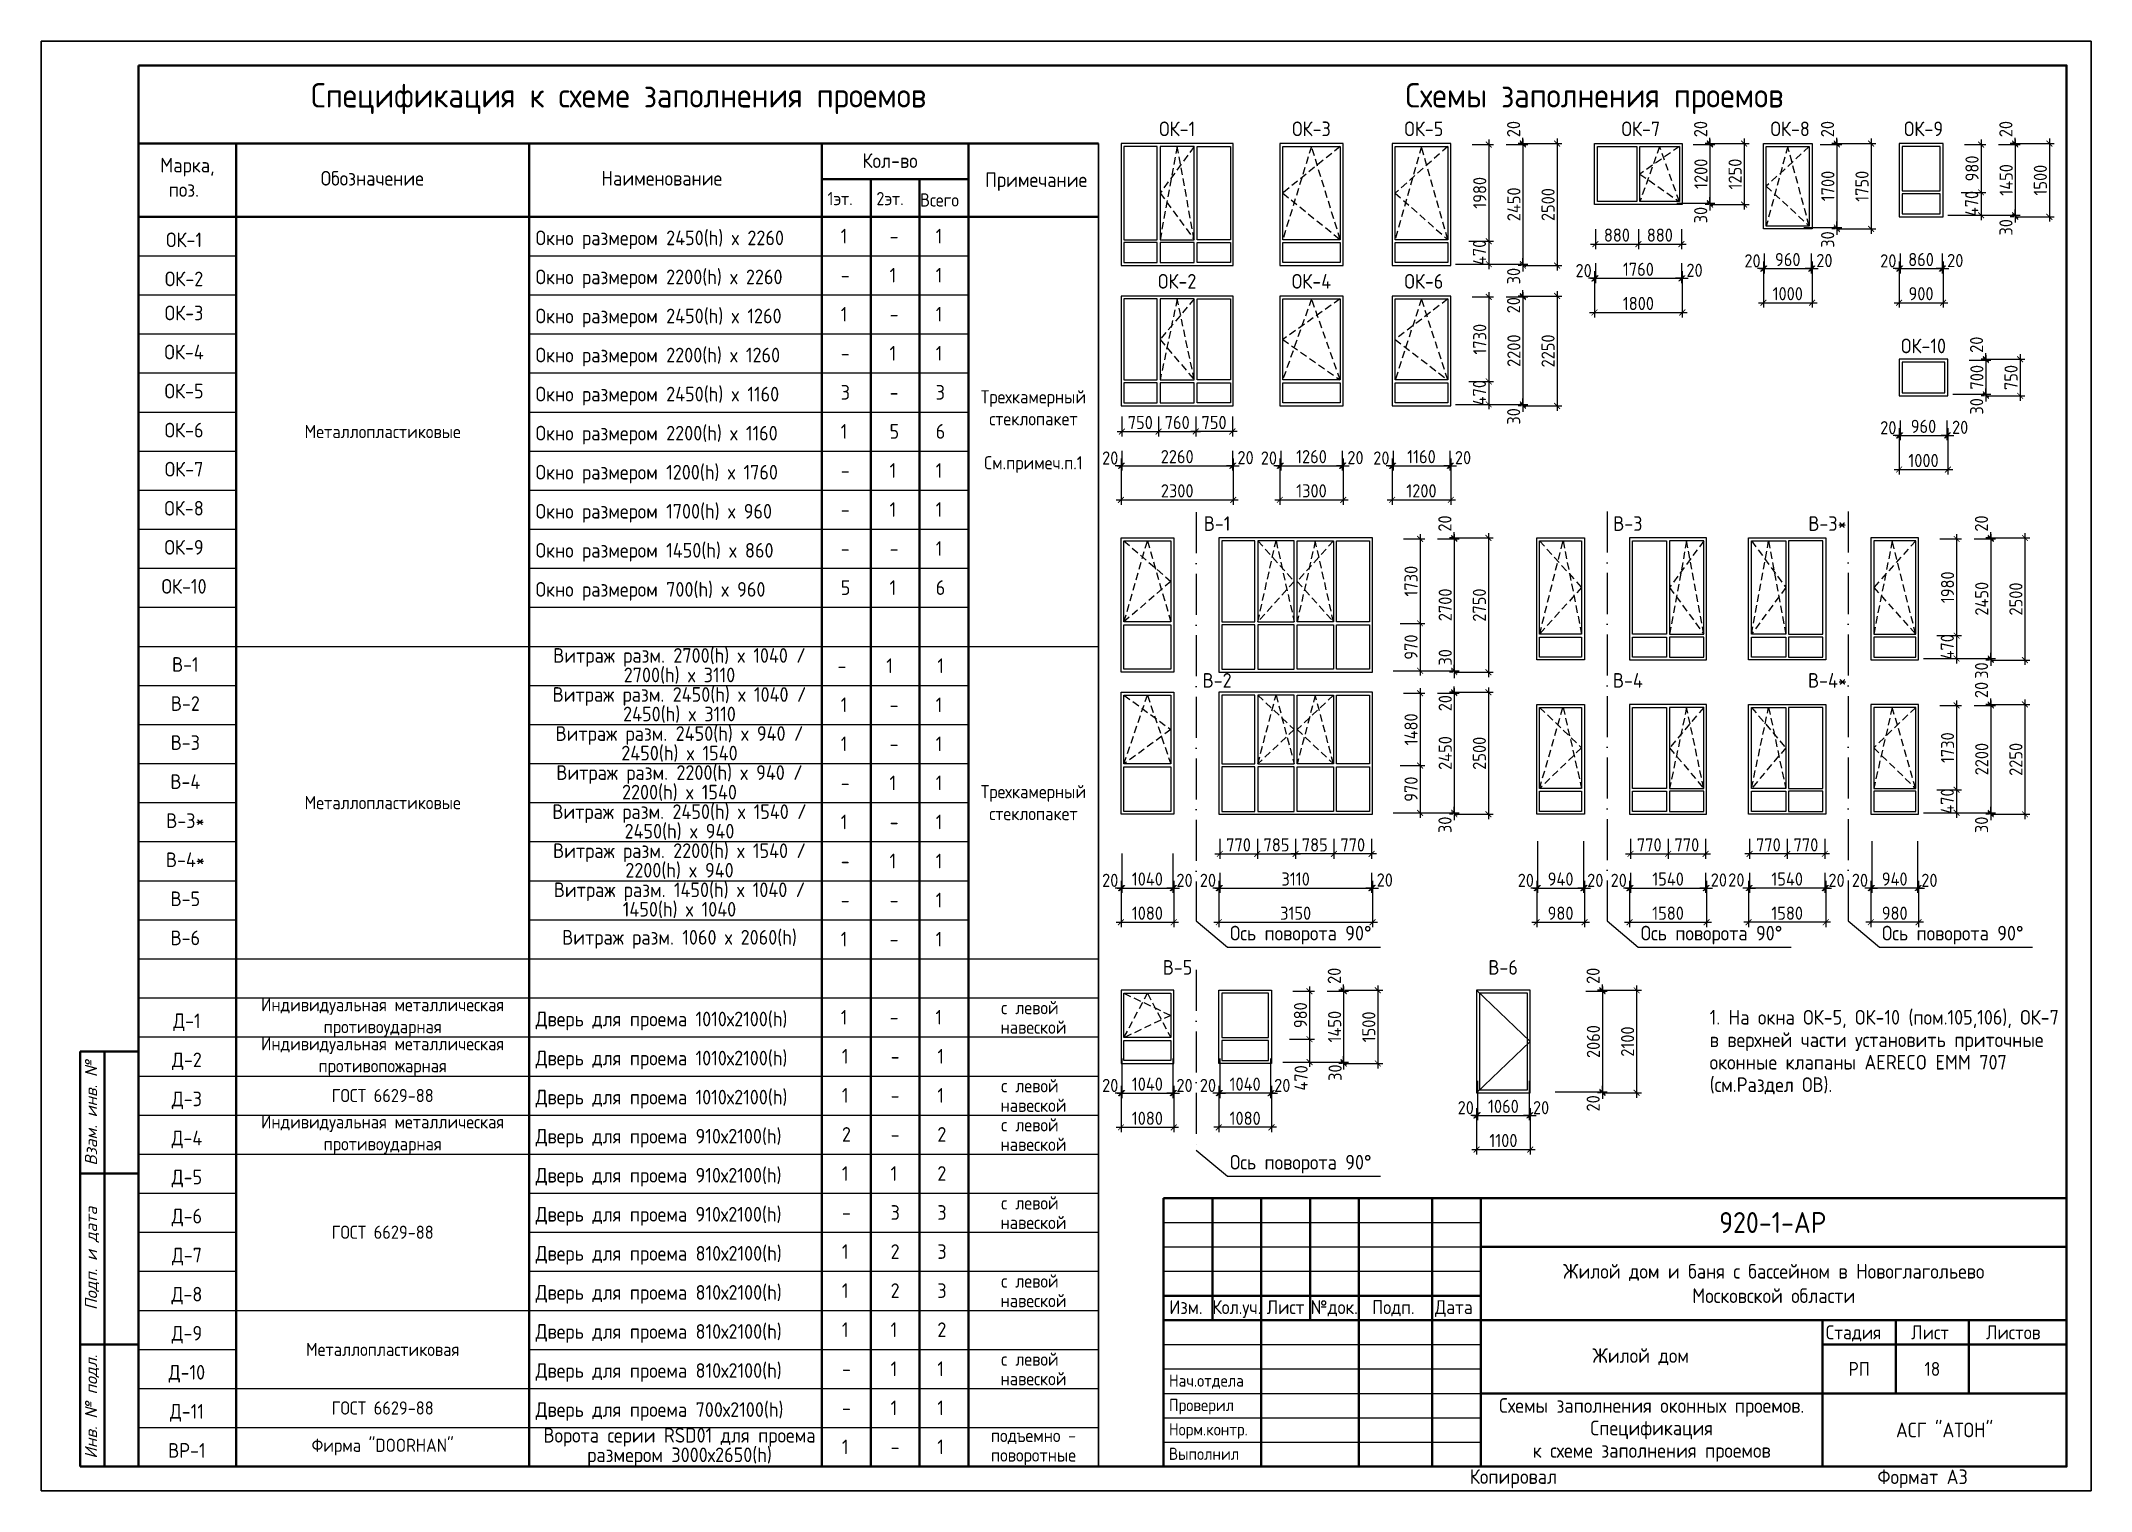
# Paper-space layout '18' of a CAD drawing. Header units: millimetres. Extents: x -42517 to -517, y -30205 to -505.
# The model-space entities are those that its viewports show. They can reach past a viewport. Long polylines and large blocks are cut down to what shows.
import ezdxf
from ezdxf.enums import TextEntityAlignment as Align

# ---------------------------------------------------------------- set-up
doc = ezdxf.new("R2010")
doc.units = ezdxf.units.MM
for name, pattern in [('ACAD_ISO10W100', [18, 12, -3, 0, -3]), ('JIS_08_15', [17.25, 15, -0.75, 0.75, -0.75]), ('НЕВИДИМАЯX2', [0.75, 0.5, -0.25])]:
    doc.linetypes.add(name, pattern=pattern)
doc.layers.get('Defpoints').update_dxf_attribs({"color": 40})
doc.layers.add('F-text', color=7, linetype='Continuous')
for name, color, linetype, lineweight in [('Text', 7, 'Continuous', 15), ('АР_Марка_двери', 13, 'Continuous', 9), ('окна', 132, 'Continuous', 18), ('оси', 50, 'JIS_08_15', 9), ('размеры', 215, 'Continuous', 13), ('текст', 7, 'Continuous', 13), ('УКАЗАТЕЛЬ', 6, 'Continuous', 13), ('ФАСАД', 7, 'Continuous', 13)]:
    doc.layers.add(name, color=color, linetype=linetype, lineweight=lineweight)
doc.styles.add('GOST 2.304', font='isocpeur.ttf', dxfattribs={"width": 0.9})
doc.styles.get("Standard").update_dxf_attribs({"font": 'arial.ttf'})
doc.styles.add('Ок1', font='isocpeur.ttf', dxfattribs={"oblique": 15})
doc.styles.add('Оксана', font='arial.ttf')
doc.dimstyles.new('1', dxfattribs={"dimscale": 100, "dimtxt": 2.7, "dimasz": 1.2, "dimexe": 1, "dimexo": 1, "dimgap": 0.5, "dimtad": 1, "dimdec": 0, "dimzin": 0, "dimdsep": 46, "dimtxsty": 'GOST 2.304', "dimblk": 'ARCHTICK', "dimcen": 0.09, "dimdle": 1, "dimclrd": 256, "dimclre": 256, "dimclrt": 7, "dimadec": 0, "dimazin": 0, "dimtfac": 1, "dimtdec": 0, "dimtmove": 1, "dimatfit": 3, "dimldrblk": 'ARCHTICK', "dimfxl": 100, "dimtolj": 1, "dimtzin": 0, "dimlwd": 5, "dimlwe": 5, "dimarcsym": 1})

psp = doc.layouts.new('18')

msp = doc.modelspace()

# ---------------------------------------------------------------- texts
at = {"layer": 'F-text', "ltscale": 5, "insert": (1085635, 663426.2, -22166.4), "char_height": 300.003, "width": 5837.747, "attachment_point": 5, "line_spacing_factor": 0.799992, "style": 'GOST 2.304'}
msp.add_mtext('Витраж разм. 1060 х 2060(h)', dxfattribs=at)
at = {"layer": 'Text', "lineweight": 30, "style": 'GOST 2.304', "width": 0.9}
for s, p in [('1эт.', (1088667.5, 678463.2)), ('2эт.', (1089667.5, 678463.2)), ('Всего', (1090562.5, 678435.4))]:
    msp.add_text(s, height=270, dxfattribs=at).set_placement(p)
at = {"layer": 'Text', "color": 7, "linetype": 'ByBlock', "lineweight": 18, "style": 'GOST 2.304', "width": 0.9}
for s, p in [('ОК-1', (1075484.9, 677603.3)), ('ОК-2', (1075484.9, 676803.3)), ('ОК-3', (1075484.9, 676105.6)), ('ОК-4', (1075484.9, 675305.6)), ('ОК-5', (1075484.9, 674505.6)), ('ОК-6', (1075484.9, 673705.6)), ('ОК-7', (1075484.9, 672905.6)), ('ОК-8', (1075484.9, 672105.6)), ('ОК-9', (1075484.9, 671305.6)), ('ОК-10', (1075484.9, 670505.6)), ('Д-1', (1075542.9, 661607.3)), ('Д-2', (1075542.9, 660807.3)), ('Д-3', (1075542.9, 660007.3)), ('Д-4', (1075542.9, 659207.3)), ('Д-5', (1075542.9, 658407.3)), ('Д-6', (1075542.9, 657607.3)), ('Д-7', (1075542.9, 656807.3)), ('Д-8', (1075542.9, 656007.3)), ('Д-9', (1075542.9, 655207.3)), ('Д-10', (1075542.9, 654407.3)), ('Д-11', (1075542.9, 653607.3)), ('ВР-1', (1075542.9, 652807.3))]:
    msp.add_text(s, height=300, dxfattribs=at).set_placement(p, align=Align.CENTER)
for s, p in [('Окно размером 2450(h) х 2260', (1082687.7, 677643.9)), ('Окно размером 2200(h) х 2260', (1082687.7, 676843.9)), ('Окно размером 2450(h) х 1260', (1082687.7, 676043.9)), ('Окно размером 2200(h) х 1260', (1082687.7, 675243.9)), ('Окно размером 2450(h) х 1160', (1082687.7, 674443.9)), ('Окно размером 2200(h) х 1160', (1082687.7, 673643.9)), ('Окно размером 1200(h) х 1760', (1082687.7, 672843.9)), ('Окно размером 1700(h) х 960', (1082687.7, 672043.9)), ('Окно размером 1450(h) х 860', (1082687.7, 671243.9)), ('Окно размером 700(h) х 960', (1082687.7, 670443.9))]:
    msp.add_text(s, height=300, dxfattribs=at).set_placement(p)
at = {"layer": 'Text', "linetype": 'ByBlock', "lineweight": 18, "style": 'GOST 2.304', "width": 0.9}
for s, p in [('1', (1088939.4, 677679.8)), ('1', (1090884.5, 677679.8)), ('-', (1089939.4, 677679.8)), ('1', (1089939.4, 676879.8)), ('1', (1090884.5, 676879.8)), ('-', (1088939.4, 676879.8)), ('1', (1088939.4, 676079.8)), ('-', (1089939.4, 676079.8)), ('1', (1090884.5, 676079.8)), ('-', (1088939.4, 675279.8)), ('1', (1089939.4, 675279.8)), ('1', (1090884.5, 675279.8)), ('3', (1088939.4, 674479.8)), ('-', (1089939.4, 674479.8)), ('3', (1090884.5, 674479.8)), ('1', (1088939.4, 673679.8)), ('5', (1089939.4, 673679.8)), ('6', (1090884.5, 673679.8)), ('-', (1088939.4, 672879.8)), ('1', (1089939.4, 672879.8)), ('1', (1090884.5, 672879.8)), ('-', (1088939.4, 672079.8)), ('1', (1089939.4, 672079.8)), ('1', (1090884.5, 672079.8)), ('-', (1088939.4, 671279.8)), ('-', (1089939.4, 671279.8)), ('1', (1090884.5, 671279.8)), ('5', (1088939.4, 670479.8)), ('1', (1089939.4, 670479.8)), ('6', (1090884.5, 670479.8)), ('1', (1089872.3, 668879.8)), ('1', (1090918.1, 668879.8)), ('-', (1088872.3, 668879.8)), ('1', (1088939.4, 668079.8)), ('1', (1090884.5, 668079.8)), ('-', (1089939.4, 668079.8)), ('1', (1088939.4, 667279.8)), ('-', (1089939.4, 667279.8)), ('1', (1090884.5, 667279.8)), ('-', (1088939.4, 666479.8)), ('1', (1089939.4, 666479.8)), ('1', (1090884.5, 666479.8)), ('1', (1088939.4, 665679.8)), ('-', (1089939.4, 665679.8)), ('1', (1090884.5, 665679.8)), ('-', (1088939.4, 664879.8)), ('1', (1089939.4, 664879.8)), ('1', (1090884.5, 664879.8)), ('-', (1088939.4, 664079.8)), ('-', (1089939.4, 664079.8)), ('1', (1090884.5, 664079.8)), ('1', (1088939.4, 663279.8)), ('-', (1089939.4, 663279.8)), ('1', (1090884.5, 663279.8))]:
    msp.add_text(s, height=300, dxfattribs=at).set_placement(p)
at = {"layer": 'Text', "color": 7, "lineweight": 18, "style": 'GOST 2.304', "width": 0.9}
for s, p in [('В-1', (1075511, 668905.6)), ('В-2', (1075511, 668105.6)), ('В-3', (1075511, 667305.6)), ('В-4', (1075511, 666505.6)), ('В-3*', (1075511, 665705.6)), ('В-4*', (1075511, 664905.6)), ('В-5', (1075511, 664105.6)), ('В-6', (1075511, 663305.6))]:
    msp.add_text(s, height=300, dxfattribs=at).set_placement(p, align=Align.CENTER)
at = {"layer": 'Text', "color": 7, "linetype": 'ByBlock', "style": 'GOST 2.304', "width": 0.9}
for s, p in [('Дверь для проема 1010х2100(h)', (1082687.7, 661643.9)), ('1', (1088939.4, 661679.8)), ('1', (1090878.4, 661679.8)), ('-', (1089939.4, 661679.8)), ('Дверь для проема 1010х2100(h)', (1082687.7, 660843.9)), ('1', (1088962.8, 660879.8)), ('1', (1090918.1, 660879.8)), ('-', (1089960, 660879.8)), ('Дверь для проема 1010х2100(h)', (1082687.7, 660043.9)), ('1', (1088962.8, 660079.8)), ('1', (1090918.1, 660079.8)), ('-', (1089960, 660079.8)), ('Дверь для проема 910х2100(h)', (1082687.7, 659243.9)), ('2', (1088962.8, 659279.8)), ('-', (1089960, 659279.8)), ('2', (1090918.1, 659279.8)), ('Дверь для проема 910х2100(h)', (1082687.7, 658443.9)), ('1', (1088962.8, 658479.8)), ('1', (1089960, 658479.8)), ('2', (1090918.1, 658479.8)), ('Дверь для проема 910х2100(h)', (1082687.7, 657643.9)), ('-', (1088962.8, 657679.8)), ('3', (1089960, 657679.8)), ('3', (1090918.1, 657679.8)), ('Дверь для проема 810х2100(h)', (1082687.7, 656843.9)), ('1', (1088962.8, 656879.8)), ('2', (1089960, 656879.8)), ('3', (1090918.1, 656879.8)), ('Дверь для проема 810х2100(h)', (1082687.7, 656043.9)), ('1', (1088962.8, 656079.8)), ('2', (1089960, 656079.8)), ('3', (1090918.1, 656079.8)), ('Дверь для проема 810х2100(h)', (1082687.7, 655243.9)), ('1', (1088962.8, 655279.8)), ('1', (1089960, 655279.8)), ('2', (1090918.1, 655279.8)), ('Дверь для проема 810х2100(h)', (1082687.7, 654443.9)), ('-', (1088962.8, 654479.8)), ('1', (1089960, 654479.8)), ('1', (1090918.1, 654479.8)), ('Дверь для проема 700х2100(h)', (1082687.7, 653643.9)), ('1', (1089960, 653679.8)), ('1', (1090918.1, 653679.8)), ('-', (1088962.8, 653679.8)), ('1', (1088962.8, 652879.8)), ('1', (1090918.1, 652879.8)), ('-', (1089960, 652879.8))]:
    msp.add_text(s, height=300, dxfattribs=at).set_placement(p)
at = {"layer": 'Text', "color": 7, "style": 'GOST 2.304', "width": 0.9}
for s, p in [('Нач.отдела', (1095661.6, 654262.6)), ('Проверил', (1095661.6, 653762.6)), ('Норм.контр.', (1095661.6, 653262.6)), ('Выполнил', (1095661.6, 652762.6))]:
    msp.add_text(s, height=250, dxfattribs=at).set_placement(p)
at = {"layer": 'Text', "color": 7, "attachment_point": 5, "style": 'GOST 2.304'}
for s, insert, char_height, width in [('{\\C256;Спецификация к схеме заполнения проемов}', (1084386.9, 680646), 500, 14966.17), ('{\\C256;Схемы заполнения проемов}', (1104380.3, 680646), 500, 14966.17), ('{\\C0;АСГ "АТОН"}', (1111553.9, 653376.2), 300, 5000), ('Копиpовал ', (1102720.3, 652376.2), 300, 5000), ('Формат А3', (1111104.4, 652376.2), 300, 5000)]:
    msp.add_mtext(s, dxfattribs=dict(at, insert=insert, char_height=char_height, width=width))
at = {"layer": 'Text', "lineweight": 30, "char_height": 300, "attachment_point": 1, "style": 'GOST 2.304'}
for s, insert in [('Марка,\\P поз.', (1074997.5, 679433.7)), ('Обозначение', (1078285.3, 679164.3)), ('Наименование', (1084033.8, 679164.3)), ('Кол-во', (1089383, 679525.4)), ('Примечание', (1091897.8, 679135.3))]:
    msp.add_mtext(s, dxfattribs=dict(at, insert=insert))
at = {"layer": 'Text', "ltscale": 5, "char_height": 270, "attachment_point": 5, "style": 'GOST 2.304'}
for s, insert, width in [('Трехкамерный стеклопакет\\P\\PСм.примеч.п.1', (1092886.9, 673826.2, -22166.4), 2665.929), ('Металлопластиковые', (1079553.9, 673826.2, -22166.4), 6000), ('Трехкамерный стеклопакет', (1092886.9, 666226.2, -22166.4), 2665.929), ('Металлопластиковые', (1079553.9, 666226.2, -22166.4), 6000), ('Индивидуальная металлическая противоударная', (1079553.9, 661826.2, -22166.4), 6000), ('Индивидуальная металлическая противопожарная', (1079553.9, 661026.2, -22166.4), 6000), ('ГОСТ 6629-88', (1079553.9, 660226.2, -22166.4), 6000), ('Индивидуальная металлическая противоударная', (1079553.9, 659426.2, -22166.4), 6000), ('ГОСТ 6629-88', (1079553.9, 657426.2, -22166.4), 6000), ('Металлопластиковая', (1079553.9, 655026.2, -22166.4), 6000), ('ГОСТ 6629-88', (1079553.9, 653826.2, -22166.4), 6000), ('Фирма "DOORHAN"', (1079553.9, 653026.2, -22166.4), 6000)]:
    msp.add_mtext(s, dxfattribs=dict(at, insert=insert, width=width))
at = {"layer": 'Text', "ltscale": 5, "attachment_point": 5, "style": 'GOST 2.304'}
for s, insert, char_height, width, line_spacing_factor in [('Витраж разм. 2700(h) х 1040 / 2700(h) х 3110', (1085635, 669026.2, -22166.4), 300.003, 5837.747, 0.799992), ('Витраж разм. 2450(h) х 1040 / 2450(h) х 3110', (1085635, 668226.2, -22166.4), 300.003, 5837.747, 0.799992), ('Витраж разм. 2450(h) х 940 / 2450(h) х 1540', (1085635, 667426.2, -22166.4), 300.003, 5837.747, 0.799992), ('Витраж разм. 2200(h) х 940 / 2200(h) х 1540', (1085635, 666626.2, -22166.4), 300.003, 5837.747, 0.799992), ('Витраж разм. 2450(h) х 1540 / 2450(h) х 940', (1085635, 665826.2, -22166.4), 300.003, 5837.747, 0.799992), ('Витраж разм. 2200(h) х 1540 / 2200(h) х 940', (1085635, 665026.2, -22166.4), 300.003, 5837.747, 0.799992), ('Витраж разм. 1450(h) х 1040 / 1450(h) х 1040', (1085635, 664226.2, -22166.4), 300.003, 5837.747, 0.799992), ('c левой  навеской', (1092886.9, 661826.2, -22166.4), 270, 2665.929, 0.888889), ('c левой  навеской', (1092886.9, 660226.2, -22166.4), 270, 2665.929, 0.888889), ('c левой  навеской', (1092886.9, 659426.2, -22166.4), 270, 2665.929, 0.888889), ('c левой  навеской', (1092886.9, 657826.2, -22166.4), 270, 2665.929, 0.888889), ('c левой  навеской', (1092886.9, 656226.2, -22166.4), 270, 2665.929, 0.888889), ('c левой  навеской', (1092886.9, 654626.2, -22166.4), 270, 2665.929, 0.888889), ('Ворота серии RSD01 для проема\\Pразмером 3000х2650(h) ', (1085635, 653026.2, -22166.4), 300.003, 5837.747, 0.799992), ('подъемно - поворотные ', (1092886.9, 653026.2, -22166.4), 270, 2665.929, 0.888889)]:
    msp.add_mtext(s, dxfattribs=dict(at, insert=insert, char_height=char_height, width=width, line_spacing_factor=line_spacing_factor))
at = {"layer": 'Text', "insert": (1106741, 661978.7), "char_height": 300, "width": 7312.891, "attachment_point": 1, "line_spacing_factor": 0.92, "style": 'GOST 2.304'}
msp.add_mtext('1. На окна ОК-5, ОК-10 (пом.105,106), ОК-7 в верхней части установить приточные оконные клапаны AERECO ЕММ 707 (см.Раздел ОВ).', dxfattribs=at)
at = {"layer": 'Text', "color": 1, "char_height": 300, "attachment_point": 5, "style": 'GOST 2.304'}
for s, insert, width in [('{\\C256;Жилой дом и баня с бассейном в Новоглагольево\\PМосковской области}', (1108053.9, 656376.2), 12000), ('{\\C256;Жилой дом}', (1105329.1, 654876.2), 6550.467)]:
    msp.add_mtext(s, dxfattribs=dict(at, insert=insert, width=width))
at = {"layer": 'Text', "color": 7, "insert": (1105553.9, 653376.2), "char_height": 300, "width": 7211.899, "attachment_point": 5, "line_spacing_factor": 0.92, "style": 'GOST 2.304'}
msp.add_mtext('{\\C256;Схемы заполнения оконных проемов.\\PСпецификация\\Pк схеме заполнения проемов}', dxfattribs=at)
at = {"layer": 'АР_Марка_двери', "linetype": 'Continuous', "lineweight": 15, "style": 'GOST 2.304', "width": 0.9}
for s, p in [('ОК-1', (1095831.6, 679877)), ('ОК-3', (1098582.8, 679877)), ('ОК-5', (1100886.4, 679877)), ('ОК-7', (1105330.7, 679877)), ('ОК-8', (1108390.6, 679877)), ('ОК-9', (1111122.3, 679877)), ('ОК-2', (1095831.6, 676753.7, 0)), ('ОК-4', (1098582.8, 676753.7, 0)), ('ОК-6', (1100886.4, 676753.7, 0)), ('ОК-10', (1111122.3, 675429.9, 0)), ('В-1', (1096649.3, 671792.1, 0)), ('В-3', (1105064.8, 671792.1, 0)), ('В-3*', (1109153.9, 671792.1, 0)), ('В-2', (1096649.3, 668579.6, 0)), ('В-4', (1105064.8, 668579.6, 0)), ('В-4*', (1109153.9, 668579.6, 0)), ('В-5', (1095839.2, 662701.1, 0)), ('В-6', (1102508.7, 662701.1, 0))]:
    msp.add_text(s, height=300, dxfattribs=at).set_placement(p, align=Align.CENTER)
at = {"layer": 'текст', "color": 7, "char_height": 300, "width": 14966.17, "attachment_point": 5, "style": 'GOST 2.304'}
for insert in [(1098363, 663511.9, 0), (1106778.5, 663511.9, 0), (1111720.9, 663511.9, 0), (1098363, 658819.7, 0)]:
    msp.add_mtext('{\\C256;Ось поворота 90%%D}', dxfattribs=dict(at, insert=insert))

# ---------------------------------------------------------------- blocks, each defined once
blk = doc.blocks.new('*U8')
at = {"color": 7, "linetype": 'Continuous', "lineweight": 40}
for p, q in [((-412, 90), (-400, 90)), ((-412, 5), (-412, 90)), ((-407, 5), (-407, 90)), ((-412, 65), (-400, 65)), ((-190, 60), (-5, 60)), ((-190, 5), (-190, 60)), ((-180, 35), (-180, 60)), ((-170, 5), (-170, 60)), ((-160, 35), (-160, 60)), ((-150, 5), (-150, 60)), ((-135, 5), (-135, 60)), ((-125, 5), (-125, 60)), ((-125, 50), (-5, 50)), ((-190, 40), (-125, 40)), ((-190, 35), (-125, 35)), ((-125, 35), (-5, 35)), ((-55, 5), (-55, 35)), ((-40, 20), (-40, 35)), ((-25, 20), (-25, 35)), ((-412, 30), (-400, 30)), ((-55, 30), (-5, 30)), ((-125, 20), (-5, 20)), ((-412, 5), (-400, 5))]:
    blk.add_line(p, q, dxfattribs=at)
at = {"color": 7, "linetype": 'Continuous', "lineweight": 20}
for p, q in [((-190, 55), (-125, 55)), ((-190, 50), (-125, 50)), ((-190, 45), (-125, 45)), ((-190, 30), (-125, 30)), ((-190, 25), (-125, 25)), ((-190, 20), (-125, 20)), ((-190, 15), (-125, 15)), ((-190, 10), (-125, 10))]:
    blk.add_line(p, q, dxfattribs=at)
at = {"color": 7, "linetype": 'Continuous', "lineweight": 0}
blk.add_lwpolyline([(-420, 297), (0, 297), (0, 0), (-420, 0)], close=True, dxfattribs=at)
at = {"color": 7, "linetype": 'Continuous', "lineweight": 40}
blk.add_lwpolyline([(-400, 292), (-5, 292), (-5, 5), (-400, 5)], close=True, dxfattribs=at)
at = {"color": 7, "style": 'Оксана', "flags": 8}
for tag, height, p in [('НАИМЕНОВАНИЕ_ОБЪЕКТА_СТРОИТЕЛЬСТВА', 2.71, (-64.88, 42.01)), ('НАИМЕНОВАНИЕ_ЧЕРТЕЖА', 2.86, (-88.9, 11.79))]:
    blk.add_attdef(tag, text='', height=height, dxfattribs=at).set_placement(p, align=Align.MIDDLE_CENTER)
at = {"color": 7, "linetype": 'Continuous', "lineweight": 20, "style": 'Оксана', "flags": 8}
blk.add_attdef('ИНВ.№ПОДЛ.', text='', height=2.5, rotation=90, dxfattribs=at).set_placement((-403.5, 17.5), align=Align.MIDDLE_CENTER)
for tag, height, p in [('НАИМЕНОВАНИЕ_СООРУЖЕНИЯ', 3.57, (-91.21, 26.62)), ('ОРГАНИЗАЦИЯ/ЛИЦЕНЗИЯ', 2.29, (-29.74, 11.97))]:
    blk.add_attdef(tag, text='', height=height, dxfattribs=at).set_placement(p, align=Align.MIDDLE_CENTER)
at = {"color": 7, "linetype": 'Continuous', "lineweight": 20, "flags": 8}
for tag, p in [('---------------------------------------------------', (-210, 5)), ('--------------------------------------------------', (-210, -2))]:
    blk.add_attdef(tag, text='', height=0.143, dxfattribs=at).set_placement(p, align=Align.TOP_LEFT)
at = {"layer": 'Text', "color": 7, "linetype": 'Continuous', "lineweight": 20, "style": 'GOST 2.304', "width": 0.9}
for s, p in [('Изм.', (-188.83, 36.23)), ('Лист', (-168.89, 36.23)), ('№док.', (-159.89, 36.23)), ('Подп.', (-147.29, 36.23)), ('Дата', (-134.42, 36.23)), ('Стадия', (-54.33, 31.07)), ('Лист', (-36.84, 31.07)), ('Листов', (-21.51, 31.07))]:
    blk.add_text(s, height=2.857, dxfattribs=at).set_placement(p)
at = {"layer": 'Text', "color": 7, "linetype": 'Continuous', "lineweight": 20, "style": 'GOST 2.304', "width": 0.833333}
blk.add_text('Кол.уч.', height=2.857, dxfattribs=at).set_placement((-180, 36.23), (-170, 36.23), align=Align.FIT)
at = {"layer": 'Text', "color": 7, "linetype": 'Continuous', "lineweight": 20, "style": 'GOST 2.304', "width": 0.9, "flags": 8}
blk.add_attdef('ОБОЗНАЧЕНИЕ_ДОКУМЕНТА', text='', height=4.29, dxfattribs=at).set_placement((-65.21, 54.98), align=Align.MIDDLE_CENTER)
at = {"layer": 'Text', "color": 7, "style": 'GOST 2.304', "width": 0.9, "flags": 8}
for tag, p in [('СТАДИЯ', (-47.5, 25)), ('ЛИСТ', (-32.5, 25)), ('ЛИСТОВ', (-15, 25))]:
    blk.add_attdef(tag, text='', height=2.86, dxfattribs=at).set_placement(p, align=Align.MIDDLE_CENTER)
at = {"layer": 'текст', "color": 7, "linetype": 'Continuous', "style": 'Ок1', "oblique": 15}
for s, p in [('Взам. инв. №', (-408.5, 66.63)), ('Подп. и дата', (-408.5, 37.05)), ('Инв. № подл.', (-408.5, 6.6))]:
    blk.add_text(s, height=2.5, rotation=90.0002, dxfattribs=at).set_placement(p)
blk = doc.blocks.new('_ArchTick')
at = {"color": 0, "linetype": 'ByBlock', "const_width": 0.15}
blk.add_lwpolyline([(-0.5, -0.5), (0.5, 0.5)], dxfattribs=at)
blk = doc.blocks.new('*D927')
at = {"layer": 'Defpoints', "color": 0, "ltscale": 0.1}
for p in [(1094701, 673535), (1096962, 673535), (1096962, 673127)]:
    blk.add_point(p, dxfattribs=at)
at = {"layer": 'размеры', "lineweight": 5, "ltscale": 0.1}
for p, q in [((1094701, 673435), (1094701, 673027)), ((1096962, 673435), (1096962, 673027)), ((1094601, 673127), (1097062, 673127))]:
    blk.add_line(p, q, dxfattribs=at)
at = {"layer": 'размеры', "lineweight": 5, "ltscale": 0.1, "xscale": 120, "yscale": 120, "zscale": 120, "rotation": 180}
blk.add_blockref('_ArchTick', (1094701, 673127), dxfattribs=at)
at = {"layer": 'размеры', "lineweight": 5, "ltscale": 0.1, "xscale": 120, "yscale": 120, "zscale": 120}
blk.add_blockref('_ArchTick', (1096962, 673127), dxfattribs=at)
at = {"layer": 'размеры', "color": 7, "ltscale": 0.1, "insert": (1095832, 673312), "char_height": 270, "attachment_point": 5, "style": 'GOST 2.304'}
blk.add_mtext('\\A1;2260', dxfattribs=at)
blk = doc.blocks.new('*D928')
at = {"layer": 'Defpoints', "color": 0, "ltscale": 0.1}
for p in [(1094681, 673341), (1096982, 673341), (1096982, 672427)]:
    blk.add_point(p, dxfattribs=at)
at = {"layer": 'размеры', "lineweight": 5, "ltscale": 0.1}
for p, q in [((1094681, 673241), (1094681, 672327)), ((1096982, 673241), (1096982, 672327)), ((1094581, 672427), (1097082, 672427))]:
    blk.add_line(p, q, dxfattribs=at)
at = {"layer": 'размеры', "lineweight": 5, "ltscale": 0.1, "xscale": 120, "yscale": 120, "zscale": 120, "rotation": 180}
blk.add_blockref('_ArchTick', (1094681, 672427), dxfattribs=at)
at = {"layer": 'размеры', "lineweight": 5, "ltscale": 0.1, "xscale": 120, "yscale": 120, "zscale": 120}
blk.add_blockref('_ArchTick', (1096982, 672427), dxfattribs=at)
at = {"layer": 'размеры', "color": 7, "ltscale": 0.1, "insert": (1095832, 672612), "char_height": 270, "attachment_point": 5, "style": 'GOST 2.304'}
blk.add_mtext('\\A1;2300', dxfattribs=at)
blk = doc.blocks.new('*D929')
at = {"layer": 'Defpoints', "color": 0, "ltscale": 0.1}
for p in [(1094681, 673373), (1094701, 673373), (1094701, 673127)]:
    blk.add_point(p, dxfattribs=at)
at = {"layer": 'размеры', "lineweight": 5, "ltscale": 0.1}
for p, q in [((1094681, 673273), (1094681, 673027)), ((1094701, 673273), (1094701, 673027)), ((1094681, 673127), (1094561, 673127)), ((1094681, 673127), (1094701, 673127)), ((1094701, 673127), (1094821, 673127))]:
    blk.add_line(p, q, dxfattribs=at)
at = {"layer": 'размеры', "lineweight": 5, "ltscale": 0.1, "xscale": 120, "yscale": 120, "zscale": 120}
blk.add_blockref('_ArchTick', (1094681, 673127), dxfattribs=at)
at = {"layer": 'размеры', "lineweight": 5, "ltscale": 0.1, "xscale": 120, "yscale": 120, "zscale": 120, "rotation": 180}
blk.add_blockref('_ArchTick', (1094701, 673127), dxfattribs=at)
at = {"layer": 'размеры', "color": 7, "ltscale": 0.1, "insert": (1094460, 673284), "char_height": 270, "attachment_point": 5, "style": 'GOST 2.304'}
blk.add_mtext('\\A1;20', dxfattribs=at)
blk = doc.blocks.new('*D930')
at = {"layer": 'Defpoints', "color": 0, "ltscale": 0.1}
for p in [(1096962, 673373), (1096982, 673373), (1096962, 673127)]:
    blk.add_point(p, dxfattribs=at)
at = {"layer": 'размеры', "lineweight": 5, "ltscale": 0.1}
for p, q in [((1096962, 673273), (1096962, 673027)), ((1096982, 673273), (1096982, 673027)), ((1096962, 673127), (1096842, 673127)), ((1096982, 673127), (1096962, 673127)), ((1096982, 673127), (1097102, 673127))]:
    blk.add_line(p, q, dxfattribs=at)
at = {"layer": 'размеры', "lineweight": 5, "ltscale": 0.1, "xscale": 120, "yscale": 120, "zscale": 120}
blk.add_blockref('_ArchTick', (1096962, 673127), dxfattribs=at)
at = {"layer": 'размеры', "lineweight": 5, "ltscale": 0.1, "xscale": 120, "yscale": 120, "zscale": 120, "rotation": 180}
blk.add_blockref('_ArchTick', (1096982, 673127), dxfattribs=at)
at = {"layer": 'размеры', "color": 7, "ltscale": 0.1, "insert": (1097233, 673292), "char_height": 270, "attachment_point": 5, "style": 'GOST 2.304'}
blk.add_mtext('\\A1;20', dxfattribs=at)
blk = doc.blocks.new('*D931')
at = {"layer": 'Defpoints', "color": 0, "ltscale": 0.1}
for p in [(1094701, 674235), (1095451, 674235), (1095451, 673827)]:
    blk.add_point(p, dxfattribs=at)
at = {"layer": 'размеры', "lineweight": 5, "ltscale": 0.1}
for p, q in [((1094701, 674135), (1094701, 673727)), ((1095451, 674135), (1095451, 673727)), ((1094601, 673827), (1095551, 673827))]:
    blk.add_line(p, q, dxfattribs=at)
at = {"layer": 'размеры', "lineweight": 5, "ltscale": 0.1, "xscale": 120, "yscale": 120, "zscale": 120, "rotation": 180}
blk.add_blockref('_ArchTick', (1094701, 673827), dxfattribs=at)
at = {"layer": 'размеры', "lineweight": 5, "ltscale": 0.1, "xscale": 120, "yscale": 120, "zscale": 120}
blk.add_blockref('_ArchTick', (1095451, 673827), dxfattribs=at)
at = {"layer": 'размеры', "color": 7, "ltscale": 0.1, "insert": (1095076, 674012), "char_height": 270, "attachment_point": 5, "style": 'GOST 2.304'}
blk.add_mtext('\\A1;750', dxfattribs=at)
blk = doc.blocks.new('*D932')
at = {"layer": 'Defpoints', "color": 0, "ltscale": 0.1}
for p in [(1095451, 674235), (1096212, 674235), (1096212, 673827)]:
    blk.add_point(p, dxfattribs=at)
at = {"layer": 'размеры', "lineweight": 5, "ltscale": 0.1}
for p, q in [((1095451, 674135), (1095451, 673727)), ((1096212, 674135), (1096212, 673727)), ((1095351, 673827), (1096312, 673827))]:
    blk.add_line(p, q, dxfattribs=at)
at = {"layer": 'размеры', "lineweight": 5, "ltscale": 0.1, "xscale": 120, "yscale": 120, "zscale": 120, "rotation": 180}
blk.add_blockref('_ArchTick', (1095451, 673827), dxfattribs=at)
at = {"layer": 'размеры', "lineweight": 5, "ltscale": 0.1, "xscale": 120, "yscale": 120, "zscale": 120}
blk.add_blockref('_ArchTick', (1096212, 673827), dxfattribs=at)
at = {"layer": 'размеры', "color": 7, "ltscale": 0.1, "insert": (1095832, 674012), "char_height": 270, "attachment_point": 5, "style": 'GOST 2.304'}
blk.add_mtext('\\A1;760', dxfattribs=at)
blk = doc.blocks.new('*D933')
at = {"layer": 'Defpoints', "color": 0, "ltscale": 0.1}
for p in [(1096212, 674235), (1096962, 674235), (1096212, 673827)]:
    blk.add_point(p, dxfattribs=at)
at = {"layer": 'размеры', "lineweight": 5, "ltscale": 0.1}
for p, q in [((1096212, 674135), (1096212, 673727)), ((1096962, 674135), (1096962, 673727)), ((1097062, 673827), (1096112, 673827))]:
    blk.add_line(p, q, dxfattribs=at)
at = {"layer": 'размеры', "lineweight": 5, "ltscale": 0.1, "xscale": 120, "yscale": 120, "zscale": 120, "rotation": 180}
blk.add_blockref('_ArchTick', (1096212, 673827), dxfattribs=at)
at = {"layer": 'размеры', "lineweight": 5, "ltscale": 0.1, "xscale": 120, "yscale": 120, "zscale": 120}
blk.add_blockref('_ArchTick', (1096962, 673827), dxfattribs=at)
at = {"layer": 'размеры', "color": 7, "ltscale": 0.1, "insert": (1096587, 674012), "char_height": 270, "attachment_point": 5, "style": 'GOST 2.304'}
blk.add_mtext('\\A1;750', dxfattribs=at)
blk = doc.blocks.new('*D934')
at = {"layer": 'Defpoints', "color": 0, "ltscale": 0.1}
for p in [(1097953, 673535), (1099213, 673535), (1099213, 673127)]:
    blk.add_point(p, dxfattribs=at)
at = {"layer": 'размеры', "lineweight": 5, "ltscale": 0.1}
for p, q in [((1097953, 673435), (1097953, 673027)), ((1099213, 673435), (1099213, 673027)), ((1097853, 673127), (1099313, 673127))]:
    blk.add_line(p, q, dxfattribs=at)
at = {"layer": 'размеры', "lineweight": 5, "ltscale": 0.1, "xscale": 120, "yscale": 120, "zscale": 120, "rotation": 180}
blk.add_blockref('_ArchTick', (1097953, 673127), dxfattribs=at)
at = {"layer": 'размеры', "lineweight": 5, "ltscale": 0.1, "xscale": 120, "yscale": 120, "zscale": 120}
blk.add_blockref('_ArchTick', (1099213, 673127), dxfattribs=at)
at = {"layer": 'размеры', "color": 7, "ltscale": 0.1, "insert": (1098583, 673312), "char_height": 270, "attachment_point": 5, "style": 'GOST 2.304'}
blk.add_mtext('\\A1;1260', dxfattribs=at)
blk = doc.blocks.new('*D935')
at = {"layer": 'Defpoints', "color": 0, "ltscale": 0.1}
for p in [(1097933, 673341), (1099233, 673341), (1099233, 672427)]:
    blk.add_point(p, dxfattribs=at)
at = {"layer": 'размеры', "lineweight": 5, "ltscale": 0.1}
for p, q in [((1097933, 673241), (1097933, 672327)), ((1099233, 673241), (1099233, 672327)), ((1097833, 672427), (1099333, 672427))]:
    blk.add_line(p, q, dxfattribs=at)
at = {"layer": 'размеры', "lineweight": 5, "ltscale": 0.1, "xscale": 120, "yscale": 120, "zscale": 120, "rotation": 180}
blk.add_blockref('_ArchTick', (1097933, 672427), dxfattribs=at)
at = {"layer": 'размеры', "lineweight": 5, "ltscale": 0.1, "xscale": 120, "yscale": 120, "zscale": 120}
blk.add_blockref('_ArchTick', (1099233, 672427), dxfattribs=at)
at = {"layer": 'размеры', "color": 7, "ltscale": 0.1, "insert": (1098583, 672612), "char_height": 270, "attachment_point": 5, "style": 'GOST 2.304'}
blk.add_mtext('\\A1;1300', dxfattribs=at)
blk = doc.blocks.new('*D936')
at = {"layer": 'Defpoints', "color": 0, "ltscale": 0.1}
for p in [(1097933, 673373), (1097953, 673373), (1097953, 673127)]:
    blk.add_point(p, dxfattribs=at)
at = {"layer": 'размеры', "lineweight": 5, "ltscale": 0.1}
for p, q in [((1097933, 673273), (1097933, 673027)), ((1097953, 673273), (1097953, 673027)), ((1097933, 673127), (1097813, 673127)), ((1097933, 673127), (1097953, 673127)), ((1097953, 673127), (1098073, 673127))]:
    blk.add_line(p, q, dxfattribs=at)
at = {"layer": 'размеры', "lineweight": 5, "ltscale": 0.1, "xscale": 120, "yscale": 120, "zscale": 120}
blk.add_blockref('_ArchTick', (1097933, 673127), dxfattribs=at)
at = {"layer": 'размеры', "lineweight": 5, "ltscale": 0.1, "xscale": 120, "yscale": 120, "zscale": 120, "rotation": 180}
blk.add_blockref('_ArchTick', (1097953, 673127), dxfattribs=at)
at = {"layer": 'размеры', "color": 7, "ltscale": 0.1, "insert": (1097711, 673284), "char_height": 270, "attachment_point": 5, "style": 'GOST 2.304'}
blk.add_mtext('\\A1;20', dxfattribs=at)
blk = doc.blocks.new('*D937')
at = {"layer": 'Defpoints', "color": 0, "ltscale": 0.1}
for p in [(1099213, 673373), (1099233, 673373), (1099213, 673127)]:
    blk.add_point(p, dxfattribs=at)
at = {"layer": 'размеры', "lineweight": 5, "ltscale": 0.1}
for p, q in [((1099213, 673273), (1099213, 673027)), ((1099233, 673273), (1099233, 673027)), ((1099213, 673127), (1099093, 673127)), ((1099233, 673127), (1099213, 673127)), ((1099233, 673127), (1099353, 673127))]:
    blk.add_line(p, q, dxfattribs=at)
at = {"layer": 'размеры', "lineweight": 5, "ltscale": 0.1, "xscale": 120, "yscale": 120, "zscale": 120}
blk.add_blockref('_ArchTick', (1099213, 673127), dxfattribs=at)
at = {"layer": 'размеры', "lineweight": 5, "ltscale": 0.1, "xscale": 120, "yscale": 120, "zscale": 120, "rotation": 180}
blk.add_blockref('_ArchTick', (1099233, 673127), dxfattribs=at)
at = {"layer": 'размеры', "color": 7, "ltscale": 0.1, "insert": (1099484, 673292), "char_height": 270, "attachment_point": 5, "style": 'GOST 2.304'}
blk.add_mtext('\\A1;20', dxfattribs=at)
blk = doc.blocks.new('*D938')
at = {"layer": 'Defpoints', "color": 0, "ltscale": 0.1}
for p in [(1102474, 679706), (1102137, 677256), (1102915, 677256)]:
    blk.add_point(p, dxfattribs=at)
at = {"layer": 'размеры', "lineweight": 5, "ltscale": 0.1}
for p, q in [((1102574, 679706), (1103015, 679706)), ((1102915, 679806), (1102915, 677156)), ((1102237, 677256), (1103015, 677256))]:
    blk.add_line(p, q, dxfattribs=at)
at = {"layer": 'размеры', "lineweight": 5, "ltscale": 0.1, "xscale": 120, "yscale": 120, "zscale": 120}
for p, rotation in [((1102915, 679706), 90), ((1102915, 677256), 270)]:
    blk.add_blockref('_ArchTick', p, dxfattribs=dict(at, rotation=rotation))
at = {"layer": 'размеры', "color": 7, "ltscale": 0.1, "insert": (1102730, 678481), "char_height": 270, "attachment_point": 5, "rotation": 90, "style": 'GOST 2.304'}
blk.add_mtext('\\A1;2450', dxfattribs=at)
blk = doc.blocks.new('*D939')
at = {"layer": 'Defpoints', "color": 0, "ltscale": 0.1}
for p in [(1102837, 679726), (1102837, 677226), (1103615, 677226)]:
    blk.add_point(p, dxfattribs=at)
at = {"layer": 'размеры', "lineweight": 5, "ltscale": 0.1}
for p, q in [((1102937, 679726), (1103715, 679726)), ((1103615, 679826), (1103615, 677126)), ((1102937, 677226), (1103715, 677226))]:
    blk.add_line(p, q, dxfattribs=at)
at = {"layer": 'размеры', "lineweight": 5, "ltscale": 0.1, "xscale": 120, "yscale": 120, "zscale": 120}
for p, rotation in [((1103615, 679726), 90), ((1103615, 677226), 270)]:
    blk.add_blockref('_ArchTick', p, dxfattribs=dict(at, rotation=rotation))
at = {"layer": 'размеры', "color": 7, "ltscale": 0.1, "insert": (1103430, 678476), "char_height": 270, "attachment_point": 5, "rotation": 90, "style": 'GOST 2.304'}
blk.add_mtext('\\A1;2500', dxfattribs=at)
blk = doc.blocks.new('*D940')
at = {"layer": 'Defpoints', "color": 0, "ltscale": 0.1}
for p in [(1100256, 673535), (1101417, 673535), (1101417, 673127)]:
    blk.add_point(p, dxfattribs=at)
at = {"layer": 'размеры', "lineweight": 5, "ltscale": 0.1}
for p, q in [((1100256, 673435), (1100256, 673027)), ((1101417, 673435), (1101417, 673027)), ((1100156, 673127), (1101517, 673127))]:
    blk.add_line(p, q, dxfattribs=at)
at = {"layer": 'размеры', "lineweight": 5, "ltscale": 0.1, "xscale": 120, "yscale": 120, "zscale": 120, "rotation": 180}
blk.add_blockref('_ArchTick', (1100256, 673127), dxfattribs=at)
at = {"layer": 'размеры', "lineweight": 5, "ltscale": 0.1, "xscale": 120, "yscale": 120, "zscale": 120}
blk.add_blockref('_ArchTick', (1101417, 673127), dxfattribs=at)
at = {"layer": 'размеры', "color": 7, "ltscale": 0.1, "insert": (1100836, 673312), "char_height": 270, "attachment_point": 5, "style": 'GOST 2.304'}
blk.add_mtext('\\A1;1160', dxfattribs=at)
blk = doc.blocks.new('*D941')
at = {"layer": 'Defpoints', "color": 0, "ltscale": 0.1}
for p in [(1100236, 673341), (1101437, 673341), (1101437, 672427)]:
    blk.add_point(p, dxfattribs=at)
at = {"layer": 'размеры', "lineweight": 5, "ltscale": 0.1}
for p, q in [((1100236, 673241), (1100236, 672327)), ((1101437, 673241), (1101437, 672327)), ((1100136, 672427), (1101537, 672427))]:
    blk.add_line(p, q, dxfattribs=at)
at = {"layer": 'размеры', "lineweight": 5, "ltscale": 0.1, "xscale": 120, "yscale": 120, "zscale": 120, "rotation": 180}
blk.add_blockref('_ArchTick', (1100236, 672427), dxfattribs=at)
at = {"layer": 'размеры', "lineweight": 5, "ltscale": 0.1, "xscale": 120, "yscale": 120, "zscale": 120}
blk.add_blockref('_ArchTick', (1101437, 672427), dxfattribs=at)
at = {"layer": 'размеры', "color": 7, "ltscale": 0.1, "insert": (1100836, 672612), "char_height": 270, "attachment_point": 5, "style": 'GOST 2.304'}
blk.add_mtext('\\A1;1200', dxfattribs=at)
blk = doc.blocks.new('*D942')
at = {"layer": 'Defpoints', "color": 0, "ltscale": 0.1}
for p in [(1100236, 673373), (1100256, 673373), (1100256, 673127)]:
    blk.add_point(p, dxfattribs=at)
at = {"layer": 'размеры', "lineweight": 5, "ltscale": 0.1}
for p, q in [((1100236, 673273), (1100236, 673027)), ((1100256, 673273), (1100256, 673027)), ((1100236, 673127), (1100116, 673127)), ((1100236, 673127), (1100256, 673127)), ((1100256, 673127), (1100376, 673127))]:
    blk.add_line(p, q, dxfattribs=at)
at = {"layer": 'размеры', "lineweight": 5, "ltscale": 0.1, "xscale": 120, "yscale": 120, "zscale": 120}
blk.add_blockref('_ArchTick', (1100236, 673127), dxfattribs=at)
at = {"layer": 'размеры', "lineweight": 5, "ltscale": 0.1, "xscale": 120, "yscale": 120, "zscale": 120, "rotation": 180}
blk.add_blockref('_ArchTick', (1100256, 673127), dxfattribs=at)
at = {"layer": 'размеры', "color": 7, "ltscale": 0.1, "insert": (1100015, 673284), "char_height": 270, "attachment_point": 5, "style": 'GOST 2.304'}
blk.add_mtext('\\A1;20', dxfattribs=at)
blk = doc.blocks.new('*D943')
at = {"layer": 'Defpoints', "color": 0, "ltscale": 0.1}
for p in [(1101417, 673373), (1101437, 673373), (1101417, 673127)]:
    blk.add_point(p, dxfattribs=at)
at = {"layer": 'размеры', "lineweight": 5, "ltscale": 0.1}
for p, q in [((1101417, 673273), (1101417, 673027)), ((1101437, 673273), (1101437, 673027)), ((1101417, 673127), (1101297, 673127)), ((1101437, 673127), (1101417, 673127)), ((1101437, 673127), (1101557, 673127))]:
    blk.add_line(p, q, dxfattribs=at)
at = {"layer": 'размеры', "lineweight": 5, "ltscale": 0.1, "xscale": 120, "yscale": 120, "zscale": 120}
blk.add_blockref('_ArchTick', (1101417, 673127), dxfattribs=at)
at = {"layer": 'размеры', "lineweight": 5, "ltscale": 0.1, "xscale": 120, "yscale": 120, "zscale": 120, "rotation": 180}
blk.add_blockref('_ArchTick', (1101437, 673127), dxfattribs=at)
at = {"layer": 'размеры', "color": 7, "ltscale": 0.1, "insert": (1101688, 673292), "char_height": 270, "attachment_point": 5, "style": 'GOST 2.304'}
blk.add_mtext('\\A1;20', dxfattribs=at)
blk = doc.blocks.new('*D944')
at = {"layer": 'Defpoints', "color": 0, "ltscale": 0.1}
for p in [(1102860, 679706), (1102915, 679726), (1102988, 679726)]:
    blk.add_point(p, dxfattribs=at)
at = {"layer": 'размеры', "lineweight": 5, "ltscale": 0.1}
for p, q in [((1102888, 679726), (1102815, 679726)), ((1102915, 679726), (1102915, 679846)), ((1102915, 679706), (1102915, 679726)), ((1102915, 679706), (1102915, 679586)), ((1102960, 679706), (1103015, 679706))]:
    blk.add_line(p, q, dxfattribs=at)
at = {"layer": 'размеры', "lineweight": 5, "ltscale": 0.1, "xscale": 120, "yscale": 120, "zscale": 120}
for p, rotation in [((1102915, 679726), 270), ((1102915, 679706), 90)]:
    blk.add_blockref('_ArchTick', p, dxfattribs=dict(at, rotation=rotation))
at = {"layer": 'размеры', "color": 7, "ltscale": 0.1, "insert": (1102724, 680022), "char_height": 270, "attachment_point": 5, "rotation": 90, "style": 'GOST 2.304'}
blk.add_mtext('\\A1;20', dxfattribs=at)
blk = doc.blocks.new('*D945')
at = {"layer": 'Defpoints', "color": 0, "ltscale": 0.1}
for p in [(1102860, 677256), (1102915, 677226), (1102989, 677226)]:
    blk.add_point(p, dxfattribs=at)
at = {"layer": 'размеры', "lineweight": 5, "ltscale": 0.1}
for p, q in [((1102889, 677226), (1102815, 677226)), ((1102915, 677256), (1102915, 677376)), ((1102915, 677256), (1102915, 677226)), ((1102915, 677226), (1102915, 677106)), ((1102960, 677256), (1103015, 677256))]:
    blk.add_line(p, q, dxfattribs=at)
at = {"layer": 'размеры', "lineweight": 5, "ltscale": 0.1, "xscale": 120, "yscale": 120, "zscale": 120}
for p, rotation in [((1102915, 677256), 270), ((1102915, 677226), 90)]:
    blk.add_blockref('_ArchTick', p, dxfattribs=dict(at, rotation=rotation))
at = {"layer": 'размеры', "color": 7, "ltscale": 0.1, "insert": (1102725, 677010), "char_height": 270, "attachment_point": 5, "rotation": 90, "style": 'GOST 2.304'}
blk.add_mtext('\\A1;30', dxfattribs=at)
blk = doc.blocks.new('*D946')
at = {"layer": 'Defpoints', "color": 0, "ltscale": 0.1}
for p in [(1101774, 679706), (1101709, 677726), (1102215, 677726)]:
    blk.add_point(p, dxfattribs=at)
at = {"layer": 'размеры', "lineweight": 5, "ltscale": 0.1}
for p, q in [((1101874, 679706), (1102315, 679706)), ((1102215, 679806), (1102215, 677626)), ((1101809, 677726), (1102315, 677726))]:
    blk.add_line(p, q, dxfattribs=at)
at = {"layer": 'размеры', "lineweight": 5, "ltscale": 0.1, "xscale": 120, "yscale": 120, "zscale": 120}
for p, rotation in [((1102215, 679706), 90), ((1102215, 677726), 270)]:
    blk.add_blockref('_ArchTick', p, dxfattribs=dict(at, rotation=rotation))
at = {"layer": 'размеры', "color": 7, "ltscale": 0.1, "insert": (1102030, 678716), "char_height": 270, "attachment_point": 5, "rotation": 90, "style": 'GOST 2.304'}
blk.add_mtext('\\A1;1980', dxfattribs=at)
blk = doc.blocks.new('*D947')
at = {"layer": 'Defpoints', "color": 0, "ltscale": 0.1}
for p in [(1101774, 677726), (1101437, 677256), (1102215, 677256)]:
    blk.add_point(p, dxfattribs=at)
at = {"layer": 'размеры', "lineweight": 5, "ltscale": 0.1}
for p, q in [((1101874, 677726), (1102315, 677726)), ((1102215, 677826), (1102215, 677156)), ((1101537, 677256), (1102315, 677256))]:
    blk.add_line(p, q, dxfattribs=at)
at = {"layer": 'размеры', "lineweight": 5, "ltscale": 0.1, "xscale": 120, "yscale": 120, "zscale": 120}
for p, rotation in [((1102215, 677726), 90), ((1102215, 677256), 270)]:
    blk.add_blockref('_ArchTick', p, dxfattribs=dict(at, rotation=rotation))
at = {"layer": 'размеры', "color": 7, "ltscale": 0.1, "insert": (1102024, 677496), "char_height": 270, "attachment_point": 5, "rotation": 90, "style": 'GOST 2.304'}
blk.add_mtext('\\A1;470', dxfattribs=at)
blk = doc.blocks.new('*D948')
at = {"layer": 'Defpoints', "color": 0, "ltscale": 0.1}
for p in [(1102474, 676583), (1102137, 674383), (1102915, 674383)]:
    blk.add_point(p, dxfattribs=at)
at = {"layer": 'размеры', "lineweight": 5, "ltscale": 0.1}
for p, q in [((1102915, 676683), (1102915, 674283)), ((1102574, 676583), (1103015, 676583)), ((1102237, 674383), (1103015, 674383))]:
    blk.add_line(p, q, dxfattribs=at)
at = {"layer": 'размеры', "lineweight": 5, "ltscale": 0.1, "xscale": 120, "yscale": 120, "zscale": 120}
for p, rotation in [((1102915, 676583), 90), ((1102915, 674383), 270)]:
    blk.add_blockref('_ArchTick', p, dxfattribs=dict(at, rotation=rotation))
at = {"layer": 'размеры', "color": 7, "ltscale": 0.1, "insert": (1102730, 675483), "char_height": 270, "attachment_point": 5, "rotation": 90, "style": 'GOST 2.304'}
blk.add_mtext('\\A1;2200', dxfattribs=at)
blk = doc.blocks.new('*D949')
at = {"layer": 'Defpoints', "color": 0, "ltscale": 0.1}
for p in [(1102837, 676603), (1102837, 674353), (1103615, 674353)]:
    blk.add_point(p, dxfattribs=at)
at = {"layer": 'размеры', "lineweight": 5, "ltscale": 0.1}
for p, q in [((1103615, 676703), (1103615, 674253)), ((1102937, 676603), (1103715, 676603)), ((1102937, 674353), (1103715, 674353))]:
    blk.add_line(p, q, dxfattribs=at)
at = {"layer": 'размеры', "lineweight": 5, "ltscale": 0.1, "xscale": 120, "yscale": 120, "zscale": 120}
for p, rotation in [((1103615, 676603), 90), ((1103615, 674353), 270)]:
    blk.add_blockref('_ArchTick', p, dxfattribs=dict(at, rotation=rotation))
at = {"layer": 'размеры', "color": 7, "ltscale": 0.1, "insert": (1103430, 675478), "char_height": 270, "attachment_point": 5, "rotation": 90, "style": 'GOST 2.304'}
blk.add_mtext('\\A1;2250', dxfattribs=at)
blk = doc.blocks.new('*D950')
at = {"layer": 'Defpoints', "color": 0, "ltscale": 0.1}
for p in [(1102860, 676583), (1102915, 676603), (1102988, 676603)]:
    blk.add_point(p, dxfattribs=at)
at = {"layer": 'размеры', "lineweight": 5, "ltscale": 0.1}
for p, q in [((1102915, 676603), (1102915, 676723)), ((1102888, 676603), (1102815, 676603)), ((1102915, 676583), (1102915, 676603)), ((1102915, 676583), (1102915, 676463)), ((1102960, 676583), (1103015, 676583))]:
    blk.add_line(p, q, dxfattribs=at)
at = {"layer": 'размеры', "lineweight": 5, "ltscale": 0.1, "xscale": 120, "yscale": 120, "zscale": 120}
for p, rotation in [((1102915, 676603), 270), ((1102915, 676583), 90)]:
    blk.add_blockref('_ArchTick', p, dxfattribs=dict(at, rotation=rotation))
at = {"layer": 'размеры', "color": 7, "ltscale": 0.1, "insert": (1102723, 676414), "char_height": 270, "attachment_point": 5, "rotation": 90, "style": 'GOST 2.304'}
blk.add_mtext('\\A1;20', dxfattribs=at)
blk = doc.blocks.new('*D951')
at = {"layer": 'Defpoints', "color": 0, "ltscale": 0.1}
for p in [(1102860, 674383), (1102915, 674353), (1102989, 674353)]:
    blk.add_point(p, dxfattribs=at)
at = {"layer": 'размеры', "lineweight": 5, "ltscale": 0.1}
for p, q in [((1102889, 674353), (1102815, 674353)), ((1102915, 674383), (1102915, 674503)), ((1102915, 674383), (1102915, 674353)), ((1102915, 674353), (1102915, 674233)), ((1102960, 674383), (1103015, 674383))]:
    blk.add_line(p, q, dxfattribs=at)
at = {"layer": 'размеры', "lineweight": 5, "ltscale": 0.1, "xscale": 120, "yscale": 120, "zscale": 120}
for p, rotation in [((1102915, 674383), 270), ((1102915, 674353), 90)]:
    blk.add_blockref('_ArchTick', p, dxfattribs=dict(at, rotation=rotation))
at = {"layer": 'размеры', "color": 7, "ltscale": 0.1, "insert": (1102725, 674137), "char_height": 270, "attachment_point": 5, "rotation": 90, "style": 'GOST 2.304'}
blk.add_mtext('\\A1;30', dxfattribs=at)
blk = doc.blocks.new('*D952')
at = {"layer": 'Defpoints', "color": 0, "ltscale": 0.1}
for p in [(1101774, 676583), (1101709, 674853), (1102215, 674853)]:
    blk.add_point(p, dxfattribs=at)
at = {"layer": 'размеры', "lineweight": 5, "ltscale": 0.1}
for p, q in [((1102215, 676683), (1102215, 674753)), ((1101874, 676583), (1102315, 676583)), ((1101809, 674853), (1102315, 674853))]:
    blk.add_line(p, q, dxfattribs=at)
at = {"layer": 'размеры', "lineweight": 5, "ltscale": 0.1, "xscale": 120, "yscale": 120, "zscale": 120}
for p, rotation in [((1102215, 676583), 90), ((1102215, 674853), 270)]:
    blk.add_blockref('_ArchTick', p, dxfattribs=dict(at, rotation=rotation))
at = {"layer": 'размеры', "color": 7, "ltscale": 0.1, "insert": (1102030, 675718), "char_height": 270, "attachment_point": 5, "rotation": 90, "style": 'GOST 2.304'}
blk.add_mtext('\\A1;1730', dxfattribs=at)
blk = doc.blocks.new('*D953')
at = {"layer": 'Defpoints', "color": 0, "ltscale": 0.1}
for p in [(1101774, 674853), (1101437, 674383), (1102215, 674383)]:
    blk.add_point(p, dxfattribs=at)
at = {"layer": 'размеры', "lineweight": 5, "ltscale": 0.1}
for p, q in [((1102215, 674953), (1102215, 674283)), ((1101874, 674853), (1102315, 674853)), ((1101537, 674383), (1102315, 674383))]:
    blk.add_line(p, q, dxfattribs=at)
at = {"layer": 'размеры', "lineweight": 5, "ltscale": 0.1, "xscale": 120, "yscale": 120, "zscale": 120}
for p, rotation in [((1102215, 674853), 90), ((1102215, 674383), 270)]:
    blk.add_blockref('_ArchTick', p, dxfattribs=dict(at, rotation=rotation))
at = {"layer": 'размеры', "color": 7, "ltscale": 0.1, "insert": (1102024, 674623), "char_height": 270, "attachment_point": 5, "rotation": 90, "style": 'GOST 2.304'}
blk.add_mtext('\\A1;470', dxfattribs=at)
blk = doc.blocks.new('*D954')
at = {"layer": 'Defpoints', "color": 0, "ltscale": 0.1}
for p in [(1104401, 677374), (1106161, 677374), (1106161, 676965)]:
    blk.add_point(p, dxfattribs=at)
at = {"layer": 'размеры', "lineweight": 5, "ltscale": 0.1}
for p, q in [((1104401, 677274), (1104401, 676865)), ((1106161, 677274), (1106161, 676865)), ((1104301, 676965), (1106261, 676965))]:
    blk.add_line(p, q, dxfattribs=at)
at = {"layer": 'размеры', "lineweight": 5, "ltscale": 0.1, "xscale": 120, "yscale": 120, "zscale": 120, "rotation": 180}
blk.add_blockref('_ArchTick', (1104401, 676965), dxfattribs=at)
at = {"layer": 'размеры', "lineweight": 5, "ltscale": 0.1, "xscale": 120, "yscale": 120, "zscale": 120}
blk.add_blockref('_ArchTick', (1106161, 676965), dxfattribs=at)
at = {"layer": 'размеры', "color": 7, "ltscale": 0.1, "insert": (1105281, 677150), "char_height": 270, "attachment_point": 5, "style": 'GOST 2.304'}
blk.add_mtext('\\A1;1760', dxfattribs=at)
blk = doc.blocks.new('*D955')
at = {"layer": 'Defpoints', "color": 0, "ltscale": 0.1}
for p in [(1104381, 677180), (1106181, 677180), (1106181, 676265)]:
    blk.add_point(p, dxfattribs=at)
at = {"layer": 'размеры', "lineweight": 5, "ltscale": 0.1}
for p, q in [((1104381, 677080), (1104381, 676165)), ((1106181, 677080), (1106181, 676165)), ((1104281, 676265), (1106281, 676265))]:
    blk.add_line(p, q, dxfattribs=at)
at = {"layer": 'размеры', "lineweight": 5, "ltscale": 0.1, "xscale": 120, "yscale": 120, "zscale": 120, "rotation": 180}
blk.add_blockref('_ArchTick', (1104381, 676265), dxfattribs=at)
at = {"layer": 'размеры', "lineweight": 5, "ltscale": 0.1, "xscale": 120, "yscale": 120, "zscale": 120}
blk.add_blockref('_ArchTick', (1106181, 676265), dxfattribs=at)
at = {"layer": 'размеры', "color": 7, "ltscale": 0.1, "insert": (1105281, 676450), "char_height": 270, "attachment_point": 5, "style": 'GOST 2.304'}
blk.add_mtext('\\A1;1800', dxfattribs=at)
blk = doc.blocks.new('*D956')
at = {"layer": 'Defpoints', "color": 0, "ltscale": 0.1}
for p in [(1104381, 677212), (1104401, 677212), (1104401, 676965)]:
    blk.add_point(p, dxfattribs=at)
at = {"layer": 'размеры', "lineweight": 5, "ltscale": 0.1}
for p, q in [((1104381, 677112), (1104381, 676865)), ((1104401, 677112), (1104401, 676865)), ((1104381, 676965), (1104261, 676965)), ((1104381, 676965), (1104401, 676965)), ((1104401, 676965), (1104521, 676965))]:
    blk.add_line(p, q, dxfattribs=at)
at = {"layer": 'размеры', "lineweight": 5, "ltscale": 0.1, "xscale": 120, "yscale": 120, "zscale": 120}
blk.add_blockref('_ArchTick', (1104381, 676965), dxfattribs=at)
at = {"layer": 'размеры', "lineweight": 5, "ltscale": 0.1, "xscale": 120, "yscale": 120, "zscale": 120, "rotation": 180}
blk.add_blockref('_ArchTick', (1104401, 676965), dxfattribs=at)
at = {"layer": 'размеры', "color": 7, "ltscale": 0.1, "insert": (1104159, 677123), "char_height": 270, "attachment_point": 5, "style": 'GOST 2.304'}
blk.add_mtext('\\A1;20', dxfattribs=at)
blk = doc.blocks.new('*D957')
at = {"layer": 'Defpoints', "color": 0, "ltscale": 0.1}
for p in [(1106161, 677212), (1106181, 677212), (1106161, 676965)]:
    blk.add_point(p, dxfattribs=at)
at = {"layer": 'размеры', "lineweight": 5, "ltscale": 0.1}
for p, q in [((1106161, 677112), (1106161, 676865)), ((1106181, 677112), (1106181, 676865)), ((1106161, 676965), (1106041, 676965)), ((1106181, 676965), (1106161, 676965)), ((1106181, 676965), (1106301, 676965))]:
    blk.add_line(p, q, dxfattribs=at)
at = {"layer": 'размеры', "lineweight": 5, "ltscale": 0.1, "xscale": 120, "yscale": 120, "zscale": 120}
blk.add_blockref('_ArchTick', (1106161, 676965), dxfattribs=at)
at = {"layer": 'размеры', "lineweight": 5, "ltscale": 0.1, "xscale": 120, "yscale": 120, "zscale": 120, "rotation": 180}
blk.add_blockref('_ArchTick', (1106181, 676965), dxfattribs=at)
at = {"layer": 'размеры', "color": 7, "ltscale": 0.1, "insert": (1106432, 677130), "char_height": 270, "attachment_point": 5, "style": 'GOST 2.304'}
blk.add_mtext('\\A1;20', dxfattribs=at)
blk = doc.blocks.new('*D958')
at = {"layer": 'Defpoints', "color": 0, "ltscale": 0.1}
for p in [(1104401, 678074), (1105281, 678074), (1105281, 677665)]:
    blk.add_point(p, dxfattribs=at)
at = {"layer": 'размеры', "lineweight": 5, "ltscale": 0.1}
for p, q in [((1104401, 677974), (1104401, 677565)), ((1105281, 677974), (1105281, 677565)), ((1104301, 677665), (1105381, 677665))]:
    blk.add_line(p, q, dxfattribs=at)
at = {"layer": 'размеры', "lineweight": 5, "ltscale": 0.1, "xscale": 120, "yscale": 120, "zscale": 120, "rotation": 180}
blk.add_blockref('_ArchTick', (1104401, 677665), dxfattribs=at)
at = {"layer": 'размеры', "lineweight": 5, "ltscale": 0.1, "xscale": 120, "yscale": 120, "zscale": 120}
blk.add_blockref('_ArchTick', (1105281, 677665), dxfattribs=at)
at = {"layer": 'размеры', "color": 7, "ltscale": 0.1, "insert": (1104841, 677850), "char_height": 270, "attachment_point": 5, "style": 'GOST 2.304'}
blk.add_mtext('\\A1;880', dxfattribs=at)
blk = doc.blocks.new('*D959')
at = {"layer": 'Defpoints', "color": 0, "ltscale": 0.1}
for p in [(1105281, 678074), (1106161, 678074), (1106161, 677665)]:
    blk.add_point(p, dxfattribs=at)
at = {"layer": 'размеры', "lineweight": 5, "ltscale": 0.1}
for p, q in [((1105281, 677974), (1105281, 677565)), ((1106161, 677974), (1106161, 677565)), ((1105181, 677665), (1106261, 677665))]:
    blk.add_line(p, q, dxfattribs=at)
at = {"layer": 'размеры', "lineweight": 5, "ltscale": 0.1, "xscale": 120, "yscale": 120, "zscale": 120, "rotation": 180}
blk.add_blockref('_ArchTick', (1105281, 677665), dxfattribs=at)
at = {"layer": 'размеры', "lineweight": 5, "ltscale": 0.1, "xscale": 120, "yscale": 120, "zscale": 120}
blk.add_blockref('_ArchTick', (1106161, 677665), dxfattribs=at)
at = {"layer": 'размеры', "color": 7, "ltscale": 0.1, "insert": (1105721, 677850), "char_height": 270, "attachment_point": 5, "style": 'GOST 2.304'}
blk.add_mtext('\\A1;880', dxfattribs=at)
blk = doc.blocks.new('*D960')
at = {"layer": 'Defpoints', "color": 0, "lineweight": 50, "ltscale": 0.1}
for p in [(1107861, 677574), (1108821, 677574), (1108821, 677165)]:
    blk.add_point(p, dxfattribs=at)
at = {"layer": 'размеры', "lineweight": 5, "ltscale": 0.1}
for p, q in [((1107861, 677474), (1107861, 677065)), ((1108821, 677474), (1108821, 677065)), ((1107761, 677165), (1108921, 677165))]:
    blk.add_line(p, q, dxfattribs=at)
at = {"layer": 'размеры', "lineweight": 5, "ltscale": 0.1, "xscale": 120, "yscale": 120, "zscale": 120, "rotation": 180}
blk.add_blockref('_ArchTick', (1107861, 677165), dxfattribs=at)
at = {"layer": 'размеры', "lineweight": 5, "ltscale": 0.1, "xscale": 120, "yscale": 120, "zscale": 120}
blk.add_blockref('_ArchTick', (1108821, 677165), dxfattribs=at)
at = {"layer": 'размеры', "color": 7, "ltscale": 0.1, "insert": (1108341, 677350), "char_height": 270, "attachment_point": 5, "style": 'GOST 2.304'}
blk.add_mtext('\\A1;960', dxfattribs=at)
blk = doc.blocks.new('*D961')
at = {"layer": 'Defpoints', "color": 0, "lineweight": 50, "ltscale": 0.1}
for p in [(1107841, 677380), (1108841, 677380), (1108841, 676465)]:
    blk.add_point(p, dxfattribs=at)
at = {"layer": 'размеры', "lineweight": 5, "ltscale": 0.1}
for p, q in [((1107841, 677280), (1107841, 676365)), ((1108841, 677280), (1108841, 676365)), ((1107741, 676465), (1108941, 676465))]:
    blk.add_line(p, q, dxfattribs=at)
at = {"layer": 'размеры', "lineweight": 5, "ltscale": 0.1, "xscale": 120, "yscale": 120, "zscale": 120, "rotation": 180}
blk.add_blockref('_ArchTick', (1107841, 676465), dxfattribs=at)
at = {"layer": 'размеры', "lineweight": 5, "ltscale": 0.1, "xscale": 120, "yscale": 120, "zscale": 120}
blk.add_blockref('_ArchTick', (1108841, 676465), dxfattribs=at)
at = {"layer": 'размеры', "color": 7, "ltscale": 0.1, "insert": (1108341, 676650), "char_height": 270, "attachment_point": 5, "style": 'GOST 2.304'}
blk.add_mtext('\\A1;1000', dxfattribs=at)
blk = doc.blocks.new('*D962')
at = {"layer": 'Defpoints', "color": 0, "lineweight": 50, "ltscale": 0.1}
for p in [(1107841, 677412), (1107861, 677412), (1107861, 677165)]:
    blk.add_point(p, dxfattribs=at)
at = {"layer": 'размеры', "lineweight": 5, "ltscale": 0.1}
for p, q in [((1107841, 677165), (1107721, 677165)), ((1107841, 677312), (1107841, 677065)), ((1107841, 677165), (1107861, 677165)), ((1107861, 677312), (1107861, 677065)), ((1107861, 677165), (1107981, 677165))]:
    blk.add_line(p, q, dxfattribs=at)
at = {"layer": 'размеры', "lineweight": 5, "ltscale": 0.1, "xscale": 120, "yscale": 120, "zscale": 120}
blk.add_blockref('_ArchTick', (1107841, 677165), dxfattribs=at)
at = {"layer": 'размеры', "lineweight": 5, "ltscale": 0.1, "xscale": 120, "yscale": 120, "zscale": 120, "rotation": 180}
blk.add_blockref('_ArchTick', (1107861, 677165), dxfattribs=at)
at = {"layer": 'размеры', "color": 7, "ltscale": 0.1, "insert": (1107619, 677323), "char_height": 270, "attachment_point": 5, "style": 'GOST 2.304'}
blk.add_mtext('\\A1;20', dxfattribs=at)
blk = doc.blocks.new('*D963')
at = {"layer": 'Defpoints', "color": 0, "lineweight": 50, "ltscale": 0.1}
for p in [(1108821, 677412), (1108821, 677165), (1108841, 677412)]:
    blk.add_point(p, dxfattribs=at)
at = {"layer": 'размеры', "lineweight": 5, "ltscale": 0.1}
for p, q in [((1108821, 677165), (1108701, 677165)), ((1108821, 677312), (1108821, 677065)), ((1108841, 677165), (1108821, 677165)), ((1108841, 677312), (1108841, 677065)), ((1108841, 677165), (1108961, 677165))]:
    blk.add_line(p, q, dxfattribs=at)
at = {"layer": 'размеры', "lineweight": 5, "ltscale": 0.1, "xscale": 120, "yscale": 120, "zscale": 120}
blk.add_blockref('_ArchTick', (1108821, 677165), dxfattribs=at)
at = {"layer": 'размеры', "lineweight": 5, "ltscale": 0.1, "xscale": 120, "yscale": 120, "zscale": 120, "rotation": 180}
blk.add_blockref('_ArchTick', (1108841, 677165), dxfattribs=at)
at = {"layer": 'размеры', "color": 7, "ltscale": 0.1, "insert": (1109092, 677330), "char_height": 270, "attachment_point": 5, "style": 'GOST 2.304'}
blk.add_mtext('\\A1;20', dxfattribs=at)
blk = doc.blocks.new('*D964')
at = {"layer": 'Defpoints', "color": 0, "lineweight": 50, "ltscale": 0.1}
for p in [(1108907, 679706), (1108569, 678006), (1109347, 678006)]:
    blk.add_point(p, dxfattribs=at)
at = {"layer": 'размеры', "lineweight": 5, "ltscale": 0.1}
for p, q in [((1109007, 679706), (1109447, 679706)), ((1109347, 679806), (1109347, 677906)), ((1108669, 678006), (1109447, 678006))]:
    blk.add_line(p, q, dxfattribs=at)
at = {"layer": 'размеры', "lineweight": 5, "ltscale": 0.1, "xscale": 120, "yscale": 120, "zscale": 120}
for p, rotation in [((1109347, 679706), 90), ((1109347, 678006), 270)]:
    blk.add_blockref('_ArchTick', p, dxfattribs=dict(at, rotation=rotation))
at = {"layer": 'размеры', "color": 7, "ltscale": 0.1, "insert": (1109162, 678856), "char_height": 270, "attachment_point": 5, "rotation": 90, "style": 'GOST 2.304'}
blk.add_mtext('\\A1;1700', dxfattribs=at)
blk = doc.blocks.new('*D965')
at = {"layer": 'Defpoints', "color": 0, "lineweight": 50, "ltscale": 0.1}
for p in [(1109269, 679726), (1109269, 677976), (1110047, 677976)]:
    blk.add_point(p, dxfattribs=at)
at = {"layer": 'размеры', "lineweight": 5, "ltscale": 0.1}
for p, q in [((1109369, 679726), (1110147, 679726)), ((1110047, 679826), (1110047, 677876)), ((1109369, 677976), (1110147, 677976))]:
    blk.add_line(p, q, dxfattribs=at)
at = {"layer": 'размеры', "lineweight": 5, "ltscale": 0.1, "xscale": 120, "yscale": 120, "zscale": 120}
for p, rotation in [((1110047, 679726), 90), ((1110047, 677976), 270)]:
    blk.add_blockref('_ArchTick', p, dxfattribs=dict(at, rotation=rotation))
at = {"layer": 'размеры', "color": 7, "ltscale": 0.1, "insert": (1109862, 678851), "char_height": 270, "attachment_point": 5, "rotation": 90, "style": 'GOST 2.304'}
blk.add_mtext('\\A1;1750', dxfattribs=at)
blk = doc.blocks.new('*D966')
at = {"layer": 'Defpoints', "color": 0, "lineweight": 50, "ltscale": 0.1}
for p in [(1109292, 679706), (1109347, 679726), (1109420, 679726)]:
    blk.add_point(p, dxfattribs=at)
at = {"layer": 'размеры', "lineweight": 5, "ltscale": 0.1}
for p, q in [((1109320, 679726), (1109247, 679726)), ((1109347, 679726), (1109347, 679846)), ((1109347, 679706), (1109347, 679726)), ((1109347, 679706), (1109347, 679586)), ((1109392, 679706), (1109447, 679706))]:
    blk.add_line(p, q, dxfattribs=at)
at = {"layer": 'размеры', "lineweight": 5, "ltscale": 0.1, "xscale": 120, "yscale": 120, "zscale": 120}
for p, rotation in [((1109347, 679726), 270), ((1109347, 679706), 90)]:
    blk.add_blockref('_ArchTick', p, dxfattribs=dict(at, rotation=rotation))
at = {"layer": 'размеры', "color": 7, "ltscale": 0.1, "insert": (1109156, 680022), "char_height": 270, "attachment_point": 5, "rotation": 90, "style": 'GOST 2.304'}
blk.add_mtext('\\A1;20', dxfattribs=at)
blk = doc.blocks.new('*D967')
at = {"layer": 'Defpoints', "color": 0, "lineweight": 50, "ltscale": 0.1}
for p in [(1109292, 678006), (1109347, 677976), (1109421, 677976)]:
    blk.add_point(p, dxfattribs=at)
at = {"layer": 'размеры', "lineweight": 5, "ltscale": 0.1}
for p, q in [((1109321, 677976), (1109247, 677976)), ((1109347, 678006), (1109347, 678126)), ((1109347, 678006), (1109347, 677976)), ((1109347, 677976), (1109347, 677856)), ((1109392, 678006), (1109447, 678006))]:
    blk.add_line(p, q, dxfattribs=at)
at = {"layer": 'размеры', "lineweight": 5, "ltscale": 0.1, "xscale": 120, "yscale": 120, "zscale": 120}
for p, rotation in [((1109347, 678006), 270), ((1109347, 677976), 90)]:
    blk.add_blockref('_ArchTick', p, dxfattribs=dict(at, rotation=rotation))
at = {"layer": 'размеры', "color": 7, "ltscale": 0.1, "insert": (1109158, 677760), "char_height": 270, "attachment_point": 5, "rotation": 90, "style": 'GOST 2.304'}
blk.add_mtext('\\A1;30', dxfattribs=at)
blk = doc.blocks.new('*D968')
at = {"layer": 'Defpoints', "color": 0, "lineweight": 50, "ltscale": 0.1}
for p in [(1110642, 674156), (1111602, 674156), (1111602, 673748)]:
    blk.add_point(p, dxfattribs=at)
at = {"layer": 'размеры', "lineweight": 5, "ltscale": 0.1}
for p, q in [((1110542, 673748), (1111702, 673748)), ((1110642, 674056), (1110642, 673648)), ((1111602, 674056), (1111602, 673648))]:
    blk.add_line(p, q, dxfattribs=at)
at = {"layer": 'размеры', "lineweight": 5, "ltscale": 0.1, "xscale": 120, "yscale": 120, "zscale": 120, "rotation": 180}
blk.add_blockref('_ArchTick', (1110642, 673748), dxfattribs=at)
at = {"layer": 'размеры', "lineweight": 5, "ltscale": 0.1, "xscale": 120, "yscale": 120, "zscale": 120}
blk.add_blockref('_ArchTick', (1111602, 673748), dxfattribs=at)
at = {"layer": 'размеры', "color": 7, "ltscale": 0.1, "insert": (1111122, 673933), "char_height": 270, "attachment_point": 5, "style": 'GOST 2.304'}
blk.add_mtext('\\A1;960', dxfattribs=at)
blk = doc.blocks.new('*D969')
at = {"layer": 'Defpoints', "color": 0, "lineweight": 50, "ltscale": 0.1}
for p in [(1110622, 673963), (1111622, 673963), (1111622, 673048)]:
    blk.add_point(p, dxfattribs=at)
at = {"layer": 'размеры', "lineweight": 5, "ltscale": 0.1}
for p, q in [((1110622, 673863), (1110622, 672948)), ((1111622, 673863), (1111622, 672948)), ((1110522, 673048), (1111722, 673048))]:
    blk.add_line(p, q, dxfattribs=at)
at = {"layer": 'размеры', "lineweight": 5, "ltscale": 0.1, "xscale": 120, "yscale": 120, "zscale": 120, "rotation": 180}
blk.add_blockref('_ArchTick', (1110622, 673048), dxfattribs=at)
at = {"layer": 'размеры', "lineweight": 5, "ltscale": 0.1, "xscale": 120, "yscale": 120, "zscale": 120}
blk.add_blockref('_ArchTick', (1111622, 673048), dxfattribs=at)
at = {"layer": 'размеры', "color": 7, "ltscale": 0.1, "insert": (1111122, 673233), "char_height": 270, "attachment_point": 5, "style": 'GOST 2.304'}
blk.add_mtext('\\A1;1000', dxfattribs=at)
blk = doc.blocks.new('*D970')
at = {"layer": 'Defpoints', "color": 0, "lineweight": 50, "ltscale": 0.1}
for p in [(1110622, 673994), (1110642, 673994), (1110642, 673748)]:
    blk.add_point(p, dxfattribs=at)
at = {"layer": 'размеры', "lineweight": 5, "ltscale": 0.1}
for p, q in [((1110622, 673748), (1110502, 673748)), ((1110622, 673894), (1110622, 673648)), ((1110622, 673748), (1110642, 673748)), ((1110642, 673894), (1110642, 673648)), ((1110642, 673748), (1110762, 673748))]:
    blk.add_line(p, q, dxfattribs=at)
at = {"layer": 'размеры', "lineweight": 5, "ltscale": 0.1, "xscale": 120, "yscale": 120, "zscale": 120}
blk.add_blockref('_ArchTick', (1110622, 673748), dxfattribs=at)
at = {"layer": 'размеры', "lineweight": 5, "ltscale": 0.1, "xscale": 120, "yscale": 120, "zscale": 120, "rotation": 180}
blk.add_blockref('_ArchTick', (1110642, 673748), dxfattribs=at)
at = {"layer": 'размеры', "color": 7, "ltscale": 0.1, "insert": (1110401, 673905), "char_height": 270, "attachment_point": 5, "style": 'GOST 2.304'}
blk.add_mtext('\\A1;20', dxfattribs=at)
blk = doc.blocks.new('*D971')
at = {"layer": 'Defpoints', "color": 0, "lineweight": 50, "ltscale": 0.1}
for p in [(1111602, 673994), (1111602, 673748), (1111622, 673994)]:
    blk.add_point(p, dxfattribs=at)
at = {"layer": 'размеры', "lineweight": 5, "ltscale": 0.1}
for p, q in [((1111602, 673748), (1111482, 673748)), ((1111602, 673894), (1111602, 673648)), ((1111622, 673748), (1111602, 673748)), ((1111622, 673894), (1111622, 673648)), ((1111622, 673748), (1111742, 673748))]:
    blk.add_line(p, q, dxfattribs=at)
at = {"layer": 'размеры', "lineweight": 5, "ltscale": 0.1, "xscale": 120, "yscale": 120, "zscale": 120}
blk.add_blockref('_ArchTick', (1111602, 673748), dxfattribs=at)
at = {"layer": 'размеры', "lineweight": 5, "ltscale": 0.1, "xscale": 120, "yscale": 120, "zscale": 120, "rotation": 180}
blk.add_blockref('_ArchTick', (1111622, 673748), dxfattribs=at)
at = {"layer": 'размеры', "color": 7, "ltscale": 0.1, "insert": (1111873, 673913), "char_height": 270, "attachment_point": 5, "style": 'GOST 2.304'}
blk.add_mtext('\\A1;20', dxfattribs=at)
blk = doc.blocks.new('*D972')
at = {"layer": 'Defpoints', "color": 0, "lineweight": 50, "ltscale": 0.1}
for p in [(1111960, 675289), (1111622, 674589), (1112401, 674589)]:
    blk.add_point(p, dxfattribs=at)
at = {"layer": 'размеры', "lineweight": 5, "ltscale": 0.1}
for p, q in [((1112401, 675389), (1112401, 674489)), ((1112060, 675289), (1112501, 675289)), ((1111722, 674589), (1112501, 674589))]:
    blk.add_line(p, q, dxfattribs=at)
at = {"layer": 'размеры', "lineweight": 5, "ltscale": 0.1, "xscale": 120, "yscale": 120, "zscale": 120}
for p, rotation in [((1112401, 675289), 90), ((1112401, 674589), 270)]:
    blk.add_blockref('_ArchTick', p, dxfattribs=dict(at, rotation=rotation))
at = {"layer": 'размеры', "color": 7, "ltscale": 0.1, "insert": (1112216, 674939), "char_height": 270, "attachment_point": 5, "rotation": 90, "style": 'GOST 2.304'}
blk.add_mtext('\\A1;700', dxfattribs=at)
blk = doc.blocks.new('*D973')
at = {"layer": 'Defpoints', "color": 0, "lineweight": 50, "ltscale": 0.1}
for p in [(1112322, 675309), (1112322, 674559), (1113101, 674559)]:
    blk.add_point(p, dxfattribs=at)
at = {"layer": 'размеры', "lineweight": 5, "ltscale": 0.1}
for p, q in [((1113101, 675409), (1113101, 674459)), ((1112422, 675309), (1113201, 675309)), ((1112422, 674559), (1113201, 674559))]:
    blk.add_line(p, q, dxfattribs=at)
at = {"layer": 'размеры', "lineweight": 5, "ltscale": 0.1, "xscale": 120, "yscale": 120, "zscale": 120}
for p, rotation in [((1113101, 675309), 90), ((1113101, 674559), 270)]:
    blk.add_blockref('_ArchTick', p, dxfattribs=dict(at, rotation=rotation))
at = {"layer": 'размеры', "color": 7, "ltscale": 0.1, "insert": (1112916, 674934), "char_height": 270, "attachment_point": 5, "rotation": 90, "style": 'GOST 2.304'}
blk.add_mtext('\\A1;750', dxfattribs=at)
blk = doc.blocks.new('*D974')
at = {"layer": 'Defpoints', "color": 0, "lineweight": 50, "ltscale": 0.1}
for p in [(1112346, 675289), (1112401, 675309), (1112474, 675309)]:
    blk.add_point(p, dxfattribs=at)
at = {"layer": 'размеры', "lineweight": 5, "ltscale": 0.1}
for p, q in [((1112401, 675309), (1112401, 675429)), ((1112374, 675309), (1112301, 675309)), ((1112401, 675289), (1112401, 675309)), ((1112401, 675289), (1112401, 675169)), ((1112446, 675289), (1112501, 675289))]:
    blk.add_line(p, q, dxfattribs=at)
at = {"layer": 'размеры', "lineweight": 5, "ltscale": 0.1, "xscale": 120, "yscale": 120, "zscale": 120}
for p, rotation in [((1112401, 675309), 270), ((1112401, 675289), 90)]:
    blk.add_blockref('_ArchTick', p, dxfattribs=dict(at, rotation=rotation))
at = {"layer": 'размеры', "color": 7, "ltscale": 0.1, "insert": (1112209, 675605), "char_height": 270, "attachment_point": 5, "rotation": 90, "style": 'GOST 2.304'}
blk.add_mtext('\\A1;20', dxfattribs=at)
blk = doc.blocks.new('*D975')
at = {"layer": 'Defpoints', "color": 0, "lineweight": 50, "ltscale": 0.1}
for p in [(1112346, 674589), (1112401, 674559), (1112474, 674559)]:
    blk.add_point(p, dxfattribs=at)
at = {"layer": 'размеры', "lineweight": 5, "ltscale": 0.1}
for p, q in [((1112374, 674559), (1112301, 674559)), ((1112401, 674589), (1112401, 674709)), ((1112401, 674589), (1112401, 674559)), ((1112401, 674559), (1112401, 674439)), ((1112446, 674589), (1112501, 674589))]:
    blk.add_line(p, q, dxfattribs=at)
at = {"layer": 'размеры', "lineweight": 5, "ltscale": 0.1, "xscale": 120, "yscale": 120, "zscale": 120}
for p, rotation in [((1112401, 674589), 270), ((1112401, 674559), 90)]:
    blk.add_blockref('_ArchTick', p, dxfattribs=dict(at, rotation=rotation))
at = {"layer": 'размеры', "color": 7, "ltscale": 0.1, "insert": (1112211, 674343), "char_height": 270, "attachment_point": 5, "rotation": 90, "style": 'GOST 2.304'}
blk.add_mtext('\\A1;30', dxfattribs=at)
blk = doc.blocks.new('*D976')
at = {"layer": 'Defpoints', "color": 0, "ltscale": 0.1}
for p in [(1112560, 679706), (1112222, 678256), (1113001, 678256)]:
    blk.add_point(p, dxfattribs=at)
at = {"layer": 'размеры', "lineweight": 5, "ltscale": 0.1}
for p, q in [((1112660, 679706), (1113101, 679706)), ((1113001, 679806), (1113001, 678156)), ((1112322, 678256), (1113101, 678256))]:
    blk.add_line(p, q, dxfattribs=at)
at = {"layer": 'размеры', "lineweight": 5, "ltscale": 0.1, "xscale": 120, "yscale": 120, "zscale": 120}
for p, rotation in [((1113001, 679706), 90), ((1113001, 678256), 270)]:
    blk.add_blockref('_ArchTick', p, dxfattribs=dict(at, rotation=rotation))
at = {"layer": 'размеры', "color": 7, "ltscale": 0.1, "insert": (1112816, 678981), "char_height": 270, "attachment_point": 5, "rotation": 90, "style": 'GOST 2.304'}
blk.add_mtext('\\A1;1450', dxfattribs=at)
blk = doc.blocks.new('*D977')
at = {"layer": 'Defpoints', "color": 0, "ltscale": 0.1}
for p in [(1112922, 679726), (1112922, 678226), (1113701, 678226)]:
    blk.add_point(p, dxfattribs=at)
at = {"layer": 'размеры', "lineweight": 5, "ltscale": 0.1}
for p, q in [((1113022, 679726), (1113801, 679726)), ((1113701, 679826), (1113701, 678126)), ((1113022, 678226), (1113801, 678226))]:
    blk.add_line(p, q, dxfattribs=at)
at = {"layer": 'размеры', "lineweight": 5, "ltscale": 0.1, "xscale": 120, "yscale": 120, "zscale": 120}
for p, rotation in [((1113701, 679726), 90), ((1113701, 678226), 270)]:
    blk.add_blockref('_ArchTick', p, dxfattribs=dict(at, rotation=rotation))
at = {"layer": 'размеры', "color": 7, "ltscale": 0.1, "insert": (1113516, 678976), "char_height": 270, "attachment_point": 5, "rotation": 90, "style": 'GOST 2.304'}
blk.add_mtext('\\A1;1500', dxfattribs=at)
blk = doc.blocks.new('*D978')
at = {"layer": 'Defpoints', "color": 0, "ltscale": 0.1}
for p in [(1112946, 679706), (1113001, 679726), (1113074, 679726)]:
    blk.add_point(p, dxfattribs=at)
at = {"layer": 'размеры', "lineweight": 5, "ltscale": 0.1}
for p, q in [((1112974, 679726), (1112901, 679726)), ((1113001, 679726), (1113001, 679846)), ((1113001, 679706), (1113001, 679726)), ((1113001, 679706), (1113001, 679586)), ((1113046, 679706), (1113101, 679706))]:
    blk.add_line(p, q, dxfattribs=at)
at = {"layer": 'размеры', "lineweight": 5, "ltscale": 0.1, "xscale": 120, "yscale": 120, "zscale": 120}
for p, rotation in [((1113001, 679726), 270), ((1113001, 679706), 90)]:
    blk.add_blockref('_ArchTick', p, dxfattribs=dict(at, rotation=rotation))
at = {"layer": 'размеры', "color": 7, "ltscale": 0.1, "insert": (1112809, 680022), "char_height": 270, "attachment_point": 5, "rotation": 90, "style": 'GOST 2.304'}
blk.add_mtext('\\A1;20', dxfattribs=at)
blk = doc.blocks.new('*D979')
at = {"layer": 'Defpoints', "color": 0, "ltscale": 0.1}
for p in [(1112946, 678256), (1113001, 678226), (1113074, 678226)]:
    blk.add_point(p, dxfattribs=at)
at = {"layer": 'размеры', "lineweight": 5, "ltscale": 0.1}
for p, q in [((1113001, 678256), (1113001, 678376)), ((1112974, 678226), (1112901, 678226)), ((1113001, 678256), (1113001, 678226)), ((1113001, 678226), (1113001, 678106)), ((1113046, 678256), (1113101, 678256))]:
    blk.add_line(p, q, dxfattribs=at)
at = {"layer": 'размеры', "lineweight": 5, "ltscale": 0.1, "xscale": 120, "yscale": 120, "zscale": 120}
for p, rotation in [((1113001, 678256), 270), ((1113001, 678226), 90)]:
    blk.add_blockref('_ArchTick', p, dxfattribs=dict(at, rotation=rotation))
at = {"layer": 'размеры', "color": 7, "ltscale": 0.1, "insert": (1112811, 678010), "char_height": 270, "attachment_point": 5, "rotation": 90, "style": 'GOST 2.304'}
blk.add_mtext('\\A1;30', dxfattribs=at)
blk = doc.blocks.new('*D980')
at = {"layer": 'Defpoints', "color": 0, "ltscale": 0.1}
for p in [(1111860, 679706), (1111795, 678726), (1112301, 678726)]:
    blk.add_point(p, dxfattribs=at)
at = {"layer": 'размеры', "lineweight": 5, "ltscale": 0.1}
for p, q in [((1111960, 679706), (1112401, 679706)), ((1112301, 679806), (1112301, 678626)), ((1111895, 678726), (1112401, 678726))]:
    blk.add_line(p, q, dxfattribs=at)
at = {"layer": 'размеры', "lineweight": 5, "ltscale": 0.1, "xscale": 120, "yscale": 120, "zscale": 120}
for p, rotation in [((1112301, 679706), 90), ((1112301, 678726), 270)]:
    blk.add_blockref('_ArchTick', p, dxfattribs=dict(at, rotation=rotation))
at = {"layer": 'размеры', "color": 7, "ltscale": 0.1, "insert": (1112116, 679216), "char_height": 270, "attachment_point": 5, "rotation": 90, "style": 'GOST 2.304'}
blk.add_mtext('\\A1;980', dxfattribs=at)
blk = doc.blocks.new('*D981')
at = {"layer": 'Defpoints', "color": 0, "ltscale": 0.1}
for p in [(1111860, 678726), (1111522, 678256), (1112301, 678256)]:
    blk.add_point(p, dxfattribs=at)
at = {"layer": 'размеры', "lineweight": 5, "ltscale": 0.1}
for p, q in [((1111960, 678726), (1112401, 678726)), ((1112301, 678826), (1112301, 678156)), ((1111622, 678256), (1112401, 678256))]:
    blk.add_line(p, q, dxfattribs=at)
at = {"layer": 'размеры', "lineweight": 5, "ltscale": 0.1, "xscale": 120, "yscale": 120, "zscale": 120}
for p, rotation in [((1112301, 678726), 90), ((1112301, 678256), 270)]:
    blk.add_blockref('_ArchTick', p, dxfattribs=dict(at, rotation=rotation))
at = {"layer": 'размеры', "color": 7, "ltscale": 0.1, "insert": (1112110, 678496), "char_height": 270, "attachment_point": 5, "rotation": 90, "style": 'GOST 2.304'}
blk.add_mtext('\\A1;470', dxfattribs=at)
blk = doc.blocks.new('*D982')
at = {"layer": 'Defpoints', "color": 0, "lineweight": 50, "ltscale": 0.1}
for p in [(1110642, 677574), (1111502, 677574), (1111502, 677165)]:
    blk.add_point(p, dxfattribs=at)
at = {"layer": 'размеры', "lineweight": 5, "ltscale": 0.1}
for p, q in [((1110642, 677474), (1110642, 677065)), ((1111502, 677474), (1111502, 677065)), ((1110542, 677165), (1111602, 677165))]:
    blk.add_line(p, q, dxfattribs=at)
at = {"layer": 'размеры', "lineweight": 5, "ltscale": 0.1, "xscale": 120, "yscale": 120, "zscale": 120, "rotation": 180}
blk.add_blockref('_ArchTick', (1110642, 677165), dxfattribs=at)
at = {"layer": 'размеры', "lineweight": 5, "ltscale": 0.1, "xscale": 120, "yscale": 120, "zscale": 120}
blk.add_blockref('_ArchTick', (1111502, 677165), dxfattribs=at)
at = {"layer": 'размеры', "color": 7, "ltscale": 0.1, "insert": (1111072, 677350), "char_height": 270, "attachment_point": 5, "style": 'GOST 2.304'}
blk.add_mtext('\\A1;860', dxfattribs=at)
blk = doc.blocks.new('*D983')
at = {"layer": 'Defpoints', "color": 0, "lineweight": 50, "ltscale": 0.1}
for p in [(1110622, 677380), (1111522, 677380), (1111522, 676465)]:
    blk.add_point(p, dxfattribs=at)
at = {"layer": 'размеры', "lineweight": 5, "ltscale": 0.1}
for p, q in [((1110622, 677280), (1110622, 676365)), ((1111522, 677280), (1111522, 676365)), ((1110522, 676465), (1111622, 676465))]:
    blk.add_line(p, q, dxfattribs=at)
at = {"layer": 'размеры', "lineweight": 5, "ltscale": 0.1, "xscale": 120, "yscale": 120, "zscale": 120, "rotation": 180}
blk.add_blockref('_ArchTick', (1110622, 676465), dxfattribs=at)
at = {"layer": 'размеры', "lineweight": 5, "ltscale": 0.1, "xscale": 120, "yscale": 120, "zscale": 120}
blk.add_blockref('_ArchTick', (1111522, 676465), dxfattribs=at)
at = {"layer": 'размеры', "color": 7, "ltscale": 0.1, "insert": (1111072, 676650), "char_height": 270, "attachment_point": 5, "style": 'GOST 2.304'}
blk.add_mtext('\\A1;900', dxfattribs=at)
blk = doc.blocks.new('*D984')
at = {"layer": 'Defpoints', "color": 0, "lineweight": 50, "ltscale": 0.1}
for p in [(1110622, 677412), (1110642, 677412), (1110642, 677165)]:
    blk.add_point(p, dxfattribs=at)
at = {"layer": 'размеры', "lineweight": 5, "ltscale": 0.1}
for p, q in [((1110622, 677165), (1110502, 677165)), ((1110622, 677312), (1110622, 677065)), ((1110622, 677165), (1110642, 677165)), ((1110642, 677312), (1110642, 677065)), ((1110642, 677165), (1110762, 677165))]:
    blk.add_line(p, q, dxfattribs=at)
at = {"layer": 'размеры', "lineweight": 5, "ltscale": 0.1, "xscale": 120, "yscale": 120, "zscale": 120}
blk.add_blockref('_ArchTick', (1110622, 677165), dxfattribs=at)
at = {"layer": 'размеры', "lineweight": 5, "ltscale": 0.1, "xscale": 120, "yscale": 120, "zscale": 120, "rotation": 180}
blk.add_blockref('_ArchTick', (1110642, 677165), dxfattribs=at)
at = {"layer": 'размеры', "color": 7, "ltscale": 0.1, "insert": (1110401, 677323), "char_height": 270, "attachment_point": 5, "style": 'GOST 2.304'}
blk.add_mtext('\\A1;20', dxfattribs=at)
blk = doc.blocks.new('*D985')
at = {"layer": 'Defpoints', "color": 0, "lineweight": 50, "ltscale": 0.1}
for p in [(1111502, 677412), (1111502, 677165), (1111522, 677412)]:
    blk.add_point(p, dxfattribs=at)
at = {"layer": 'размеры', "lineweight": 5, "ltscale": 0.1}
for p, q in [((1111502, 677165), (1111382, 677165)), ((1111502, 677312), (1111502, 677065)), ((1111522, 677165), (1111502, 677165)), ((1111522, 677312), (1111522, 677065)), ((1111522, 677165), (1111642, 677165))]:
    blk.add_line(p, q, dxfattribs=at)
at = {"layer": 'размеры', "lineweight": 5, "ltscale": 0.1, "xscale": 120, "yscale": 120, "zscale": 120}
blk.add_blockref('_ArchTick', (1111502, 677165), dxfattribs=at)
at = {"layer": 'размеры', "lineweight": 5, "ltscale": 0.1, "xscale": 120, "yscale": 120, "zscale": 120, "rotation": 180}
blk.add_blockref('_ArchTick', (1111522, 677165), dxfattribs=at)
at = {"layer": 'размеры', "color": 7, "ltscale": 0.1, "insert": (1111773, 677330), "char_height": 270, "attachment_point": 5, "style": 'GOST 2.304'}
blk.add_mtext('\\A1;20', dxfattribs=at)
blk = doc.blocks.new('*D986')
at = {"layer": 'Defpoints', "color": 0, "lineweight": 50, "ltscale": 0.1}
for p in [(1101067, 671627, 0), (1100729, 668927, 0), (1101508, 668927)]:
    blk.add_point(p, dxfattribs=at)
at = {"layer": 'размеры', "lineweight": 5, "ltscale": 0.1}
for p, q in [((1101167, 671627), (1101608, 671627)), ((1101508, 671727), (1101508, 668827)), ((1100829, 668927), (1101608, 668927))]:
    blk.add_line(p, q, dxfattribs=at)
at = {"layer": 'размеры', "lineweight": 5, "ltscale": 0.1, "xscale": 120, "yscale": 120, "zscale": 120}
for p, rotation in [((1101508, 671627), 90), ((1101508, 668927), 270)]:
    blk.add_blockref('_ArchTick', p, dxfattribs=dict(at, rotation=rotation))
at = {"layer": 'размеры', "color": 7, "ltscale": 0.1, "insert": (1101323, 670277), "char_height": 270, "attachment_point": 5, "rotation": 90, "style": 'GOST 2.304'}
blk.add_mtext('\\A1;2700', dxfattribs=at)
blk = doc.blocks.new('*D987')
at = {"layer": 'Defpoints', "color": 0, "lineweight": 50, "ltscale": 0.1}
for p in [(1101429, 671647, 0), (1101429, 668897, 0), (1102208, 668897)]:
    blk.add_point(p, dxfattribs=at)
at = {"layer": 'размеры', "lineweight": 5, "ltscale": 0.1}
for p, q in [((1101529, 671647), (1102308, 671647)), ((1102208, 671747), (1102208, 668797)), ((1101529, 668897), (1102308, 668897))]:
    blk.add_line(p, q, dxfattribs=at)
at = {"layer": 'размеры', "lineweight": 5, "ltscale": 0.1, "xscale": 120, "yscale": 120, "zscale": 120}
for p, rotation in [((1102208, 671647), 90), ((1102208, 668897), 270)]:
    blk.add_blockref('_ArchTick', p, dxfattribs=dict(at, rotation=rotation))
at = {"layer": 'размеры', "color": 7, "ltscale": 0.1, "insert": (1102023, 670272), "char_height": 270, "attachment_point": 5, "rotation": 90, "style": 'GOST 2.304'}
blk.add_mtext('\\A1;2750', dxfattribs=at)
blk = doc.blocks.new('*D988')
at = {"layer": 'Defpoints', "color": 0, "lineweight": 50, "ltscale": 0.1}
for p in [(1101452, 671627), (1101508, 671647), (1101581, 671647)]:
    blk.add_point(p, dxfattribs=at)
at = {"layer": 'размеры', "lineweight": 5, "ltscale": 0.1}
for p, q in [((1101481, 671647), (1101408, 671647)), ((1101508, 671647), (1101508, 671767)), ((1101508, 671627), (1101508, 671647)), ((1101508, 671627), (1101508, 671507)), ((1101552, 671627), (1101608, 671627))]:
    blk.add_line(p, q, dxfattribs=at)
at = {"layer": 'размеры', "lineweight": 5, "ltscale": 0.1, "xscale": 120, "yscale": 120, "zscale": 120}
for p, rotation in [((1101508, 671647), 270), ((1101508, 671627), 90)]:
    blk.add_blockref('_ArchTick', p, dxfattribs=dict(at, rotation=rotation))
at = {"layer": 'размеры', "color": 7, "ltscale": 0.1, "insert": (1101316, 671943), "char_height": 270, "attachment_point": 5, "rotation": 90, "style": 'GOST 2.304'}
blk.add_mtext('\\A1;20', dxfattribs=at)
blk = doc.blocks.new('*D989')
at = {"layer": 'Defpoints', "color": 0, "lineweight": 50, "ltscale": 0.1}
for p in [(1101452, 668927), (1101508, 668897), (1101581, 668897)]:
    blk.add_point(p, dxfattribs=at)
at = {"layer": 'размеры', "lineweight": 5, "ltscale": 0.1}
for p, q in [((1101481, 668897), (1101408, 668897)), ((1101508, 668927), (1101508, 669047)), ((1101508, 668927), (1101508, 668897)), ((1101508, 668897), (1101508, 668777)), ((1101552, 668927), (1101608, 668927))]:
    blk.add_line(p, q, dxfattribs=at)
at = {"layer": 'размеры', "lineweight": 5, "ltscale": 0.1, "xscale": 120, "yscale": 120, "zscale": 120}
for p, rotation in [((1101508, 668927), 270), ((1101508, 668897), 90)]:
    blk.add_blockref('_ArchTick', p, dxfattribs=dict(at, rotation=rotation))
at = {"layer": 'размеры', "color": 7, "ltscale": 0.1, "insert": (1101323, 669202), "char_height": 270, "attachment_point": 5, "rotation": 90, "style": 'GOST 2.304'}
blk.add_mtext('\\A1;30', dxfattribs=at)
blk = doc.blocks.new('*D990')
at = {"layer": 'Defpoints', "color": 0, "lineweight": 50, "ltscale": 0.1}
for p in [(1100367, 671627, 0), (1100302, 669897), (1100808, 669897)]:
    blk.add_point(p, dxfattribs=at)
at = {"layer": 'размеры', "lineweight": 5, "ltscale": 0.1}
for p, q in [((1100467, 671627), (1100908, 671627)), ((1100808, 671727), (1100808, 669797)), ((1100402, 669897), (1100908, 669897))]:
    blk.add_line(p, q, dxfattribs=at)
at = {"layer": 'размеры', "lineweight": 5, "ltscale": 0.1, "xscale": 120, "yscale": 120, "zscale": 120}
for p, rotation in [((1100808, 671627), 90), ((1100808, 669897), 270)]:
    blk.add_blockref('_ArchTick', p, dxfattribs=dict(at, rotation=rotation))
at = {"layer": 'размеры', "color": 7, "ltscale": 0.1, "insert": (1100623, 670762), "char_height": 270, "attachment_point": 5, "rotation": 90, "style": 'GOST 2.304'}
blk.add_mtext('\\A1;1730', dxfattribs=at)
blk = doc.blocks.new('*D991')
at = {"layer": 'Defpoints', "color": 0, "lineweight": 50, "ltscale": 0.1}
for p in [(1100367, 669897), (1100159, 668927), (1100808, 668927)]:
    blk.add_point(p, dxfattribs=at)
at = {"layer": 'размеры', "lineweight": 5, "ltscale": 0.1}
for p, q in [((1100808, 669997), (1100808, 668827)), ((1100467, 669897), (1100908, 669897)), ((1100259, 668927), (1100908, 668927))]:
    blk.add_line(p, q, dxfattribs=at)
at = {"layer": 'размеры', "lineweight": 5, "ltscale": 0.1, "xscale": 120, "yscale": 120, "zscale": 120}
for p, rotation in [((1100808, 669897), 90), ((1100808, 668927), 270)]:
    blk.add_blockref('_ArchTick', p, dxfattribs=dict(at, rotation=rotation))
at = {"layer": 'размеры', "color": 7, "ltscale": 0.1, "insert": (1100623, 669412), "char_height": 270, "attachment_point": 5, "rotation": 90, "style": 'GOST 2.304'}
blk.add_mtext('\\A1;970', dxfattribs=at)
blk = doc.blocks.new('*D992')
at = {"layer": 'Defpoints', "color": 0, "lineweight": 50, "ltscale": 0.1}
for p in [(1101067, 668467, 0), (1100729, 666017, 0), (1101508, 666017)]:
    blk.add_point(p, dxfattribs=at)
at = {"layer": 'размеры', "lineweight": 5, "ltscale": 0.1}
for p, q in [((1101167, 668467), (1101608, 668467)), ((1101508, 668567), (1101508, 665917)), ((1100829, 666017), (1101608, 666017))]:
    blk.add_line(p, q, dxfattribs=at)
at = {"layer": 'размеры', "lineweight": 5, "ltscale": 0.1, "xscale": 120, "yscale": 120, "zscale": 120}
for p, rotation in [((1101508, 668467), 90), ((1101508, 666017), 270)]:
    blk.add_blockref('_ArchTick', p, dxfattribs=dict(at, rotation=rotation))
at = {"layer": 'размеры', "color": 7, "ltscale": 0.1, "insert": (1101323, 667242), "char_height": 270, "attachment_point": 5, "rotation": 90, "style": 'GOST 2.304'}
blk.add_mtext('\\A1;2450', dxfattribs=at)
blk = doc.blocks.new('*D993')
at = {"layer": 'Defpoints', "color": 0, "lineweight": 50, "ltscale": 0.1}
for p in [(1101429, 668487, 0), (1101429, 665987, 0), (1102208, 665987)]:
    blk.add_point(p, dxfattribs=at)
at = {"layer": 'размеры', "lineweight": 5, "ltscale": 0.1}
for p, q in [((1101529, 668487), (1102308, 668487)), ((1102208, 668587), (1102208, 665887)), ((1101529, 665987), (1102308, 665987))]:
    blk.add_line(p, q, dxfattribs=at)
at = {"layer": 'размеры', "lineweight": 5, "ltscale": 0.1, "xscale": 120, "yscale": 120, "zscale": 120}
for p, rotation in [((1102208, 668487), 90), ((1102208, 665987), 270)]:
    blk.add_blockref('_ArchTick', p, dxfattribs=dict(at, rotation=rotation))
at = {"layer": 'размеры', "color": 7, "ltscale": 0.1, "insert": (1102023, 667237), "char_height": 270, "attachment_point": 5, "rotation": 90, "style": 'GOST 2.304'}
blk.add_mtext('\\A1;2500', dxfattribs=at)
blk = doc.blocks.new('*D994')
at = {"layer": 'Defpoints', "color": 0, "lineweight": 50, "ltscale": 0.1}
for p in [(1101452, 668467), (1101508, 668487), (1101581, 668487)]:
    blk.add_point(p, dxfattribs=at)
at = {"layer": 'размеры', "lineweight": 5, "ltscale": 0.1}
for p, q in [((1101481, 668487), (1101408, 668487)), ((1101508, 668487), (1101508, 668607)), ((1101508, 668467), (1101508, 668487)), ((1101508, 668467), (1101508, 668347)), ((1101552, 668467), (1101608, 668467))]:
    blk.add_line(p, q, dxfattribs=at)
at = {"layer": 'размеры', "lineweight": 5, "ltscale": 0.1, "xscale": 120, "yscale": 120, "zscale": 120}
for p, rotation in [((1101508, 668487), 270), ((1101508, 668467), 90)]:
    blk.add_blockref('_ArchTick', p, dxfattribs=dict(at, rotation=rotation))
at = {"layer": 'размеры', "color": 7, "ltscale": 0.1, "insert": (1101323, 668263), "char_height": 270, "attachment_point": 5, "rotation": 90, "style": 'GOST 2.304'}
blk.add_mtext('\\A1;20', dxfattribs=at)
blk = doc.blocks.new('*D995')
at = {"layer": 'Defpoints', "color": 0, "lineweight": 50, "ltscale": 0.1}
for p in [(1101452, 666017), (1101508, 665987), (1101581, 665987)]:
    blk.add_point(p, dxfattribs=at)
at = {"layer": 'размеры', "lineweight": 5, "ltscale": 0.1}
for p, q in [((1101508, 666017), (1101508, 666137)), ((1101481, 665987), (1101408, 665987)), ((1101508, 666017), (1101508, 665987)), ((1101508, 665987), (1101508, 665867)), ((1101552, 666017), (1101608, 666017))]:
    blk.add_line(p, q, dxfattribs=at)
at = {"layer": 'размеры', "lineweight": 5, "ltscale": 0.1, "xscale": 120, "yscale": 120, "zscale": 120}
for p, rotation in [((1101508, 666017), 270), ((1101508, 665987), 90)]:
    blk.add_blockref('_ArchTick', p, dxfattribs=dict(at, rotation=rotation))
at = {"layer": 'размеры', "color": 7, "ltscale": 0.1, "insert": (1101318, 665771), "char_height": 270, "attachment_point": 5, "rotation": 90, "style": 'GOST 2.304'}
blk.add_mtext('\\A1;30', dxfattribs=at)
blk = doc.blocks.new('*D996')
at = {"layer": 'Defpoints', "color": 0, "lineweight": 50, "ltscale": 0.1}
for p in [(1100367, 668467, 0), (1100302, 666987), (1100808, 666987)]:
    blk.add_point(p, dxfattribs=at)
at = {"layer": 'размеры', "lineweight": 5, "ltscale": 0.1}
for p, q in [((1100467, 668467), (1100908, 668467)), ((1100808, 668567), (1100808, 666887)), ((1100402, 666987), (1100908, 666987))]:
    blk.add_line(p, q, dxfattribs=at)
at = {"layer": 'размеры', "lineweight": 5, "ltscale": 0.1, "xscale": 120, "yscale": 120, "zscale": 120}
for p, rotation in [((1100808, 668467), 90), ((1100808, 666987), 270)]:
    blk.add_blockref('_ArchTick', p, dxfattribs=dict(at, rotation=rotation))
at = {"layer": 'размеры', "color": 7, "ltscale": 0.1, "insert": (1100623, 667727), "char_height": 270, "attachment_point": 5, "rotation": 90, "style": 'GOST 2.304'}
blk.add_mtext('\\A1;1480', dxfattribs=at)
blk = doc.blocks.new('*D997')
at = {"layer": 'Defpoints', "color": 0, "lineweight": 50, "ltscale": 0.1}
for p in [(1100367, 666987), (1100159, 666017), (1100808, 666017)]:
    blk.add_point(p, dxfattribs=at)
at = {"layer": 'размеры', "lineweight": 5, "ltscale": 0.1}
for p, q in [((1100467, 666987), (1100908, 666987)), ((1100808, 667087), (1100808, 665917)), ((1100259, 666017), (1100908, 666017))]:
    blk.add_line(p, q, dxfattribs=at)
at = {"layer": 'размеры', "lineweight": 5, "ltscale": 0.1, "xscale": 120, "yscale": 120, "zscale": 120}
for p, rotation in [((1100808, 666987), 90), ((1100808, 666017), 270)]:
    blk.add_blockref('_ArchTick', p, dxfattribs=dict(at, rotation=rotation))
at = {"layer": 'размеры', "color": 7, "ltscale": 0.1, "insert": (1100623, 666502), "char_height": 270, "attachment_point": 5, "rotation": 90, "style": 'GOST 2.304'}
blk.add_mtext('\\A1;970', dxfattribs=at)
blk = doc.blocks.new('*D998')
at = {"layer": 'Defpoints', "color": 0, "lineweight": 50, "ltscale": 0.1}
for p in [(1096704, 664885), (1099814, 664885), (1099814, 664476)]:
    blk.add_point(p, dxfattribs=at)
at = {"layer": 'размеры', "lineweight": 5, "ltscale": 0.1}
for p, q in [((1096604, 664476), (1099914, 664476)), ((1096704, 664785), (1096704, 664376)), ((1099814, 664785), (1099814, 664376))]:
    blk.add_line(p, q, dxfattribs=at)
at = {"layer": 'размеры', "lineweight": 5, "ltscale": 0.1, "xscale": 120, "yscale": 120, "zscale": 120, "rotation": 180}
blk.add_blockref('_ArchTick', (1096704, 664476), dxfattribs=at)
at = {"layer": 'размеры', "lineweight": 5, "ltscale": 0.1, "xscale": 120, "yscale": 120, "zscale": 120}
blk.add_blockref('_ArchTick', (1099814, 664476), dxfattribs=at)
at = {"layer": 'размеры', "color": 7, "ltscale": 0.1, "insert": (1098259, 664661), "char_height": 270, "attachment_point": 5, "style": 'GOST 2.304'}
blk.add_mtext('\\A1;3110', dxfattribs=at)
blk = doc.blocks.new('*D999')
at = {"layer": 'Defpoints', "color": 0, "lineweight": 50, "ltscale": 0.1}
for p in [(1096684, 664691), (1099834, 664691), (1099834, 663776)]:
    blk.add_point(p, dxfattribs=at)
at = {"layer": 'размеры', "lineweight": 5, "ltscale": 0.1}
for p, q in [((1096684, 664591), (1096684, 663676)), ((1099834, 664591), (1099834, 663676)), ((1096584, 663776), (1099934, 663776))]:
    blk.add_line(p, q, dxfattribs=at)
at = {"layer": 'размеры', "lineweight": 5, "ltscale": 0.1, "xscale": 120, "yscale": 120, "zscale": 120, "rotation": 180}
blk.add_blockref('_ArchTick', (1096684, 663776), dxfattribs=at)
at = {"layer": 'размеры', "lineweight": 5, "ltscale": 0.1, "xscale": 120, "yscale": 120, "zscale": 120}
blk.add_blockref('_ArchTick', (1099834, 663776), dxfattribs=at)
at = {"layer": 'размеры', "color": 7, "ltscale": 0.1, "insert": (1098259, 663961), "char_height": 270, "attachment_point": 5, "style": 'GOST 2.304'}
blk.add_mtext('\\A1;3150', dxfattribs=at)
blk = doc.blocks.new('*D1000')
at = {"layer": 'Defpoints', "color": 0, "ltscale": 0.1}
for p in [(1096684, 664723), (1096704, 664723), (1096704, 664476)]:
    blk.add_point(p, dxfattribs=at)
at = {"layer": 'размеры', "lineweight": 5, "ltscale": 0.1}
for p, q in [((1096684, 664476), (1096564, 664476)), ((1096684, 664623), (1096684, 664376)), ((1096684, 664476), (1096704, 664476)), ((1096704, 664623), (1096704, 664376)), ((1096704, 664476), (1096824, 664476))]:
    blk.add_line(p, q, dxfattribs=at)
at = {"layer": 'размеры', "lineweight": 5, "ltscale": 0.1, "xscale": 120, "yscale": 120, "zscale": 120}
blk.add_blockref('_ArchTick', (1096684, 664476), dxfattribs=at)
at = {"layer": 'размеры', "lineweight": 5, "ltscale": 0.1, "xscale": 120, "yscale": 120, "zscale": 120, "rotation": 180}
blk.add_blockref('_ArchTick', (1096704, 664476), dxfattribs=at)
at = {"layer": 'размеры', "color": 7, "ltscale": 0.1, "insert": (1096462, 664634), "char_height": 270, "attachment_point": 5, "style": 'GOST 2.304'}
blk.add_mtext('\\A1;20', dxfattribs=at)
blk = doc.blocks.new('*D1001')
at = {"layer": 'Defpoints', "color": 0, "lineweight": 50, "ltscale": 0.1}
for p in [(1099814, 664723), (1099814, 664476), (1099834, 664723)]:
    blk.add_point(p, dxfattribs=at)
at = {"layer": 'размеры', "lineweight": 5, "ltscale": 0.1}
for p, q in [((1099814, 664476), (1099694, 664476)), ((1099814, 664623), (1099814, 664376)), ((1099834, 664476), (1099814, 664476)), ((1099834, 664623), (1099834, 664376)), ((1099834, 664476), (1099954, 664476))]:
    blk.add_line(p, q, dxfattribs=at)
at = {"layer": 'размеры', "lineweight": 5, "ltscale": 0.1, "xscale": 120, "yscale": 120, "zscale": 120}
blk.add_blockref('_ArchTick', (1099814, 664476), dxfattribs=at)
at = {"layer": 'размеры', "lineweight": 5, "ltscale": 0.1, "xscale": 120, "yscale": 120, "zscale": 120, "rotation": 180}
blk.add_blockref('_ArchTick', (1099834, 664476), dxfattribs=at)
at = {"layer": 'размеры', "color": 7, "ltscale": 0.1, "insert": (1100085, 664641), "char_height": 270, "attachment_point": 5, "style": 'GOST 2.304'}
blk.add_mtext('\\A1;20', dxfattribs=at)
blk = doc.blocks.new('*D1002')
at = {"layer": 'Defpoints', "color": 0, "lineweight": 50, "ltscale": 0.1}
for p in [(1096704, 665585), (1097474, 665585), (1097474, 665176)]:
    blk.add_point(p, dxfattribs=at)
at = {"layer": 'размеры', "lineweight": 5, "ltscale": 0.1}
for p, q in [((1096704, 665485), (1096704, 665076)), ((1097474, 665485), (1097474, 665076)), ((1096604, 665176), (1097574, 665176))]:
    blk.add_line(p, q, dxfattribs=at)
at = {"layer": 'размеры', "lineweight": 5, "ltscale": 0.1, "xscale": 120, "yscale": 120, "zscale": 120, "rotation": 180}
blk.add_blockref('_ArchTick', (1096704, 665176), dxfattribs=at)
at = {"layer": 'размеры', "lineweight": 5, "ltscale": 0.1, "xscale": 120, "yscale": 120, "zscale": 120}
blk.add_blockref('_ArchTick', (1097474, 665176), dxfattribs=at)
at = {"layer": 'размеры', "color": 7, "ltscale": 0.1, "insert": (1097089, 665361), "char_height": 270, "attachment_point": 5, "style": 'GOST 2.304'}
blk.add_mtext('\\A1;770', dxfattribs=at)
blk = doc.blocks.new('*D1003')
at = {"layer": 'Defpoints', "color": 0, "lineweight": 50, "ltscale": 0.1}
for p in [(1097474, 665585), (1098259, 665585, 0), (1098259, 665176)]:
    blk.add_point(p, dxfattribs=at)
at = {"layer": 'размеры', "lineweight": 5, "ltscale": 0.1}
for p, q in [((1097474, 665485), (1097474, 665076)), ((1098259, 665485), (1098259, 665076)), ((1097374, 665176), (1098359, 665176))]:
    blk.add_line(p, q, dxfattribs=at)
at = {"layer": 'размеры', "lineweight": 5, "ltscale": 0.1, "xscale": 120, "yscale": 120, "zscale": 120, "rotation": 180}
blk.add_blockref('_ArchTick', (1097474, 665176), dxfattribs=at)
at = {"layer": 'размеры', "lineweight": 5, "ltscale": 0.1, "xscale": 120, "yscale": 120, "zscale": 120}
blk.add_blockref('_ArchTick', (1098259, 665176), dxfattribs=at)
at = {"layer": 'размеры', "color": 7, "ltscale": 0.1, "insert": (1097866, 665361), "char_height": 270, "attachment_point": 5, "style": 'GOST 2.304'}
blk.add_mtext('\\A1;785', dxfattribs=at)
blk = doc.blocks.new('*D1004')
at = {"layer": 'Defpoints', "color": 0, "ltscale": 0.1}
for p in [(1094701, 665287, 0), (1095741, 665287, 0), (1095741, 664476)]:
    blk.add_point(p, dxfattribs=at)
at = {"layer": 'размеры', "lineweight": 5, "ltscale": 0.1}
for p, q in [((1094701, 665187), (1094701, 664376)), ((1095741, 665187), (1095741, 664376)), ((1094601, 664476), (1095841, 664476))]:
    blk.add_line(p, q, dxfattribs=at)
at = {"layer": 'размеры', "lineweight": 5, "ltscale": 0.1, "xscale": 120, "yscale": 120, "zscale": 120, "rotation": 180}
blk.add_blockref('_ArchTick', (1094701, 664476), dxfattribs=at)
at = {"layer": 'размеры', "lineweight": 5, "ltscale": 0.1, "xscale": 120, "yscale": 120, "zscale": 120}
blk.add_blockref('_ArchTick', (1095741, 664476), dxfattribs=at)
at = {"layer": 'размеры', "color": 7, "ltscale": 0.1, "insert": (1095221, 664661), "char_height": 270, "attachment_point": 5, "style": 'GOST 2.304'}
blk.add_mtext('\\A1;1040', dxfattribs=at)
blk = doc.blocks.new('*D1005')
at = {"layer": 'Defpoints', "color": 0, "ltscale": 0.1}
for p in [(1094681, 664587, 0), (1095761, 664587, 0), (1095761, 663776)]:
    blk.add_point(p, dxfattribs=at)
at = {"layer": 'размеры', "lineweight": 5, "ltscale": 0.1}
for p, q in [((1094681, 664487), (1094681, 663676)), ((1095761, 664487), (1095761, 663676)), ((1094581, 663776), (1095861, 663776))]:
    blk.add_line(p, q, dxfattribs=at)
at = {"layer": 'размеры', "lineweight": 5, "ltscale": 0.1, "xscale": 120, "yscale": 120, "zscale": 120, "rotation": 180}
blk.add_blockref('_ArchTick', (1094681, 663776), dxfattribs=at)
at = {"layer": 'размеры', "lineweight": 5, "ltscale": 0.1, "xscale": 120, "yscale": 120, "zscale": 120}
blk.add_blockref('_ArchTick', (1095761, 663776), dxfattribs=at)
at = {"layer": 'размеры', "color": 7, "ltscale": 0.1, "insert": (1095221, 663961), "char_height": 270, "attachment_point": 5, "style": 'GOST 2.304'}
blk.add_mtext('\\A1;1080', dxfattribs=at)
blk = doc.blocks.new('*D1006')
at = {"layer": 'Defpoints', "color": 0, "ltscale": 0.1}
for p in [(1094681, 664723), (1094701, 664723), (1094701, 664476)]:
    blk.add_point(p, dxfattribs=at)
at = {"layer": 'размеры', "lineweight": 5, "ltscale": 0.1}
for p, q in [((1094681, 664476), (1094561, 664476)), ((1094681, 664623), (1094681, 664376)), ((1094681, 664476), (1094701, 664476)), ((1094701, 664623), (1094701, 664376)), ((1094701, 664476), (1094821, 664476))]:
    blk.add_line(p, q, dxfattribs=at)
at = {"layer": 'размеры', "lineweight": 5, "ltscale": 0.1, "xscale": 120, "yscale": 120, "zscale": 120}
blk.add_blockref('_ArchTick', (1094681, 664476), dxfattribs=at)
at = {"layer": 'размеры', "lineweight": 5, "ltscale": 0.1, "xscale": 120, "yscale": 120, "zscale": 120, "rotation": 180}
blk.add_blockref('_ArchTick', (1094701, 664476), dxfattribs=at)
at = {"layer": 'размеры', "color": 7, "ltscale": 0.1, "insert": (1094460, 664634), "char_height": 270, "attachment_point": 5, "style": 'GOST 2.304'}
blk.add_mtext('\\A1;20', dxfattribs=at)
blk = doc.blocks.new('*D1007')
at = {"layer": 'Defpoints', "color": 0, "ltscale": 0.1}
for p in [(1095741, 664723), (1095741, 664476), (1095761, 664723)]:
    blk.add_point(p, dxfattribs=at)
at = {"layer": 'размеры', "lineweight": 5, "ltscale": 0.1}
for p, q in [((1095741, 664476), (1095621, 664476)), ((1095741, 664623), (1095741, 664376)), ((1095761, 664476), (1095741, 664476)), ((1095761, 664623), (1095761, 664376)), ((1095761, 664476), (1095881, 664476))]:
    blk.add_line(p, q, dxfattribs=at)
at = {"layer": 'размеры', "lineweight": 5, "ltscale": 0.1, "xscale": 120, "yscale": 120, "zscale": 120}
blk.add_blockref('_ArchTick', (1095741, 664476), dxfattribs=at)
at = {"layer": 'размеры', "lineweight": 5, "ltscale": 0.1, "xscale": 120, "yscale": 120, "zscale": 120, "rotation": 180}
blk.add_blockref('_ArchTick', (1095761, 664476), dxfattribs=at)
at = {"layer": 'размеры', "color": 7, "ltscale": 0.1, "insert": (1095983, 664634), "char_height": 270, "attachment_point": 5, "style": 'GOST 2.304'}
blk.add_mtext('\\A1;20', dxfattribs=at)
blk = doc.blocks.new('*D1008')
at = {"layer": 'Defpoints', "color": 0, "lineweight": 50, "ltscale": 0.1}
for p in [(1105119, 664885), (1106659, 664885), (1106659, 664476)]:
    blk.add_point(p, dxfattribs=at)
at = {"layer": 'размеры', "lineweight": 5, "ltscale": 0.1}
for p, q in [((1105019, 664476), (1106759, 664476)), ((1105119, 664785), (1105119, 664376)), ((1106659, 664785), (1106659, 664376))]:
    blk.add_line(p, q, dxfattribs=at)
at = {"layer": 'размеры', "lineweight": 5, "ltscale": 0.1, "xscale": 120, "yscale": 120, "zscale": 120, "rotation": 180}
blk.add_blockref('_ArchTick', (1105119, 664476), dxfattribs=at)
at = {"layer": 'размеры', "lineweight": 5, "ltscale": 0.1, "xscale": 120, "yscale": 120, "zscale": 120}
blk.add_blockref('_ArchTick', (1106659, 664476), dxfattribs=at)
at = {"layer": 'размеры', "color": 7, "ltscale": 0.1, "insert": (1105889, 664661), "char_height": 270, "attachment_point": 5, "style": 'GOST 2.304'}
blk.add_mtext('\\A1;1540', dxfattribs=at)
blk = doc.blocks.new('*D1009')
at = {"layer": 'Defpoints', "color": 0, "lineweight": 50, "ltscale": 0.1}
for p in [(1105099, 664691), (1106679, 664691), (1106679, 663776)]:
    blk.add_point(p, dxfattribs=at)
at = {"layer": 'размеры', "lineweight": 5, "ltscale": 0.1}
for p, q in [((1105099, 664591), (1105099, 663676)), ((1106679, 664591), (1106679, 663676)), ((1104999, 663776), (1106779, 663776))]:
    blk.add_line(p, q, dxfattribs=at)
at = {"layer": 'размеры', "lineweight": 5, "ltscale": 0.1, "xscale": 120, "yscale": 120, "zscale": 120, "rotation": 180}
blk.add_blockref('_ArchTick', (1105099, 663776), dxfattribs=at)
at = {"layer": 'размеры', "lineweight": 5, "ltscale": 0.1, "xscale": 120, "yscale": 120, "zscale": 120}
blk.add_blockref('_ArchTick', (1106679, 663776), dxfattribs=at)
at = {"layer": 'размеры', "color": 7, "ltscale": 0.1, "insert": (1105889, 663961), "char_height": 270, "attachment_point": 5, "style": 'GOST 2.304'}
blk.add_mtext('\\A1;1580', dxfattribs=at)
blk = doc.blocks.new('*D1010')
at = {"layer": 'Defpoints', "color": 0, "lineweight": 50, "ltscale": 0.1}
for p in [(1105099, 664723), (1105119, 664723), (1105119, 664476)]:
    blk.add_point(p, dxfattribs=at)
at = {"layer": 'размеры', "lineweight": 5, "ltscale": 0.1}
for p, q in [((1105099, 664476), (1104979, 664476)), ((1105099, 664623), (1105099, 664376)), ((1105099, 664476), (1105119, 664476)), ((1105119, 664623), (1105119, 664376)), ((1105119, 664476), (1105239, 664476))]:
    blk.add_line(p, q, dxfattribs=at)
at = {"layer": 'размеры', "lineweight": 5, "ltscale": 0.1, "xscale": 120, "yscale": 120, "zscale": 120}
blk.add_blockref('_ArchTick', (1105099, 664476), dxfattribs=at)
at = {"layer": 'размеры', "lineweight": 5, "ltscale": 0.1, "xscale": 120, "yscale": 120, "zscale": 120, "rotation": 180}
blk.add_blockref('_ArchTick', (1105119, 664476), dxfattribs=at)
at = {"layer": 'размеры', "color": 7, "ltscale": 0.1, "insert": (1104878, 664634), "char_height": 270, "attachment_point": 5, "style": 'GOST 2.304'}
blk.add_mtext('\\A1;20', dxfattribs=at)
blk = doc.blocks.new('*D1011')
at = {"layer": 'Defpoints', "color": 0, "lineweight": 50, "ltscale": 0.1}
for p in [(1106659, 664723), (1106659, 664476), (1106679, 664723)]:
    blk.add_point(p, dxfattribs=at)
at = {"layer": 'размеры', "lineweight": 5, "ltscale": 0.1}
for p, q in [((1106659, 664476), (1106539, 664476)), ((1106659, 664623), (1106659, 664376)), ((1106679, 664476), (1106659, 664476)), ((1106679, 664623), (1106679, 664376)), ((1106679, 664476), (1106799, 664476))]:
    blk.add_line(p, q, dxfattribs=at)
at = {"layer": 'размеры', "lineweight": 5, "ltscale": 0.1, "xscale": 120, "yscale": 120, "zscale": 120}
blk.add_blockref('_ArchTick', (1106659, 664476), dxfattribs=at)
at = {"layer": 'размеры', "lineweight": 5, "ltscale": 0.1, "xscale": 120, "yscale": 120, "zscale": 120, "rotation": 180}
blk.add_blockref('_ArchTick', (1106679, 664476), dxfattribs=at)
at = {"layer": 'размеры', "color": 7, "ltscale": 0.1, "insert": (1106930, 664641), "char_height": 270, "attachment_point": 5, "style": 'GOST 2.304'}
blk.add_mtext('\\A1;20', dxfattribs=at)
blk = doc.blocks.new('*D1012')
at = {"layer": 'Defpoints', "color": 0, "lineweight": 50, "ltscale": 0.1}
for p in [(1105119, 665585), (1105889, 665585), (1105889, 665176)]:
    blk.add_point(p, dxfattribs=at)
at = {"layer": 'размеры', "lineweight": 5, "ltscale": 0.1}
for p, q in [((1105119, 665485), (1105119, 665076)), ((1105889, 665485), (1105889, 665076)), ((1105019, 665176), (1105989, 665176))]:
    blk.add_line(p, q, dxfattribs=at)
at = {"layer": 'размеры', "lineweight": 5, "ltscale": 0.1, "xscale": 120, "yscale": 120, "zscale": 120, "rotation": 180}
blk.add_blockref('_ArchTick', (1105119, 665176), dxfattribs=at)
at = {"layer": 'размеры', "lineweight": 5, "ltscale": 0.1, "xscale": 120, "yscale": 120, "zscale": 120}
blk.add_blockref('_ArchTick', (1105889, 665176), dxfattribs=at)
at = {"layer": 'размеры', "color": 7, "ltscale": 0.1, "insert": (1105504, 665361), "char_height": 270, "attachment_point": 5, "style": 'GOST 2.304'}
blk.add_mtext('\\A1;770', dxfattribs=at)
blk = doc.blocks.new('*D1013')
at = {"layer": 'Defpoints', "color": 0, "lineweight": 50, "ltscale": 0.1}
for p in [(1105889, 665585), (1106659, 665585), (1106659, 665176)]:
    blk.add_point(p, dxfattribs=at)
at = {"layer": 'размеры', "lineweight": 5, "ltscale": 0.1}
for p, q in [((1105889, 665485), (1105889, 665076)), ((1106659, 665485), (1106659, 665076)), ((1105789, 665176), (1106759, 665176))]:
    blk.add_line(p, q, dxfattribs=at)
at = {"layer": 'размеры', "lineweight": 5, "ltscale": 0.1, "xscale": 120, "yscale": 120, "zscale": 120, "rotation": 180}
blk.add_blockref('_ArchTick', (1105889, 665176), dxfattribs=at)
at = {"layer": 'размеры', "lineweight": 5, "ltscale": 0.1, "xscale": 120, "yscale": 120, "zscale": 120}
blk.add_blockref('_ArchTick', (1106659, 665176), dxfattribs=at)
at = {"layer": 'размеры', "color": 7, "ltscale": 0.1, "insert": (1106274, 665361), "char_height": 270, "attachment_point": 5, "style": 'GOST 2.304'}
blk.add_mtext('\\A1;770', dxfattribs=at)
blk = doc.blocks.new('*D1014')
at = {"layer": 'Defpoints', "color": 0, "lineweight": 50, "ltscale": 0.1}
for p in [(1103217, 665537, 0), (1104157, 665537, 0), (1104157, 664476)]:
    blk.add_point(p, dxfattribs=at)
at = {"layer": 'размеры', "lineweight": 5, "ltscale": 0.1}
for p, q in [((1103217, 665437), (1103217, 664376)), ((1104157, 665437), (1104157, 664376)), ((1103117, 664476), (1104257, 664476))]:
    blk.add_line(p, q, dxfattribs=at)
at = {"layer": 'размеры', "lineweight": 5, "ltscale": 0.1, "xscale": 120, "yscale": 120, "zscale": 120, "rotation": 180}
blk.add_blockref('_ArchTick', (1103217, 664476), dxfattribs=at)
at = {"layer": 'размеры', "lineweight": 5, "ltscale": 0.1, "xscale": 120, "yscale": 120, "zscale": 120}
blk.add_blockref('_ArchTick', (1104157, 664476), dxfattribs=at)
at = {"layer": 'размеры', "color": 7, "ltscale": 0.1, "insert": (1103687, 664661), "char_height": 270, "attachment_point": 5, "style": 'GOST 2.304'}
blk.add_mtext('\\A1;940', dxfattribs=at)
blk = doc.blocks.new('*D1015')
at = {"layer": 'Defpoints', "color": 0, "lineweight": 50, "ltscale": 0.1}
for p in [(1103197, 664587, 0), (1104177, 664587, 0), (1104177, 663776)]:
    blk.add_point(p, dxfattribs=at)
at = {"layer": 'размеры', "lineweight": 5, "ltscale": 0.1}
for p, q in [((1103197, 664487), (1103197, 663676)), ((1104177, 664487), (1104177, 663676)), ((1103097, 663776), (1104277, 663776))]:
    blk.add_line(p, q, dxfattribs=at)
at = {"layer": 'размеры', "lineweight": 5, "ltscale": 0.1, "xscale": 120, "yscale": 120, "zscale": 120, "rotation": 180}
blk.add_blockref('_ArchTick', (1103197, 663776), dxfattribs=at)
at = {"layer": 'размеры', "lineweight": 5, "ltscale": 0.1, "xscale": 120, "yscale": 120, "zscale": 120}
blk.add_blockref('_ArchTick', (1104177, 663776), dxfattribs=at)
at = {"layer": 'размеры', "color": 7, "ltscale": 0.1, "insert": (1103687, 663961), "char_height": 270, "attachment_point": 5, "style": 'GOST 2.304'}
blk.add_mtext('\\A1;980', dxfattribs=at)
blk = doc.blocks.new('*D1016')
at = {"layer": 'Defpoints', "color": 0, "lineweight": 50, "ltscale": 0.1}
for p in [(1103197, 664723), (1103217, 664723), (1103217, 664476)]:
    blk.add_point(p, dxfattribs=at)
at = {"layer": 'размеры', "lineweight": 5, "ltscale": 0.1}
for p, q in [((1103197, 664476), (1103077, 664476)), ((1103197, 664623), (1103197, 664376)), ((1103197, 664476), (1103217, 664476)), ((1103217, 664623), (1103217, 664376)), ((1103217, 664476), (1103337, 664476))]:
    blk.add_line(p, q, dxfattribs=at)
at = {"layer": 'размеры', "lineweight": 5, "ltscale": 0.1, "xscale": 120, "yscale": 120, "zscale": 120}
blk.add_blockref('_ArchTick', (1103197, 664476), dxfattribs=at)
at = {"layer": 'размеры', "lineweight": 5, "ltscale": 0.1, "xscale": 120, "yscale": 120, "zscale": 120, "rotation": 180}
blk.add_blockref('_ArchTick', (1103217, 664476), dxfattribs=at)
at = {"layer": 'размеры', "color": 7, "ltscale": 0.1, "insert": (1102975, 664634), "char_height": 270, "attachment_point": 5, "style": 'GOST 2.304'}
blk.add_mtext('\\A1;20', dxfattribs=at)
blk = doc.blocks.new('*D1017')
at = {"layer": 'Defpoints', "color": 0, "lineweight": 50, "ltscale": 0.1}
for p in [(1104157, 664723), (1104157, 664476), (1104177, 664723)]:
    blk.add_point(p, dxfattribs=at)
at = {"layer": 'размеры', "lineweight": 5, "ltscale": 0.1}
for p, q in [((1104157, 664476), (1104037, 664476)), ((1104157, 664623), (1104157, 664376)), ((1104177, 664476), (1104157, 664476)), ((1104177, 664623), (1104177, 664376)), ((1104177, 664476), (1104297, 664476))]:
    blk.add_line(p, q, dxfattribs=at)
at = {"layer": 'размеры', "lineweight": 5, "ltscale": 0.1, "xscale": 120, "yscale": 120, "zscale": 120}
blk.add_blockref('_ArchTick', (1104157, 664476), dxfattribs=at)
at = {"layer": 'размеры', "lineweight": 5, "ltscale": 0.1, "xscale": 120, "yscale": 120, "zscale": 120, "rotation": 180}
blk.add_blockref('_ArchTick', (1104177, 664476), dxfattribs=at)
at = {"layer": 'размеры', "color": 7, "ltscale": 0.1, "insert": (1104398, 664634), "char_height": 270, "attachment_point": 5, "style": 'GOST 2.304'}
blk.add_mtext('\\A1;20', dxfattribs=at)
blk = doc.blocks.new('*D1018')
at = {"layer": 'Defpoints', "color": 0, "lineweight": 50, "ltscale": 0.1}
for p in [(1107559, 664885), (1109099, 664885), (1107559, 664476)]:
    blk.add_point(p, dxfattribs=at)
at = {"layer": 'размеры', "lineweight": 5, "ltscale": 0.1}
for p, q in [((1109199, 664476), (1107459, 664476)), ((1107559, 664785), (1107559, 664376)), ((1109099, 664785), (1109099, 664376))]:
    blk.add_line(p, q, dxfattribs=at)
at = {"layer": 'размеры', "lineweight": 5, "ltscale": 0.1, "xscale": 120, "yscale": 120, "zscale": 120, "rotation": 180}
blk.add_blockref('_ArchTick', (1107559, 664476), dxfattribs=at)
at = {"layer": 'размеры', "lineweight": 5, "ltscale": 0.1, "xscale": 120, "yscale": 120, "zscale": 120}
blk.add_blockref('_ArchTick', (1109099, 664476), dxfattribs=at)
at = {"layer": 'размеры', "color": 7, "ltscale": 0.1, "insert": (1108329, 664661), "char_height": 270, "attachment_point": 5, "style": 'GOST 2.304'}
blk.add_mtext('\\A1;1540', dxfattribs=at)
blk = doc.blocks.new('*D1019')
at = {"layer": 'Defpoints', "color": 0, "lineweight": 50, "ltscale": 0.1}
for p in [(1107539, 664691), (1109119, 664691), (1107539, 663776)]:
    blk.add_point(p, dxfattribs=at)
at = {"layer": 'размеры', "lineweight": 5, "ltscale": 0.1}
for p, q in [((1107539, 664591), (1107539, 663676)), ((1109119, 664591), (1109119, 663676)), ((1109219, 663776), (1107439, 663776))]:
    blk.add_line(p, q, dxfattribs=at)
at = {"layer": 'размеры', "lineweight": 5, "ltscale": 0.1, "xscale": 120, "yscale": 120, "zscale": 120, "rotation": 180}
blk.add_blockref('_ArchTick', (1107539, 663776), dxfattribs=at)
at = {"layer": 'размеры', "lineweight": 5, "ltscale": 0.1, "xscale": 120, "yscale": 120, "zscale": 120}
blk.add_blockref('_ArchTick', (1109119, 663776), dxfattribs=at)
at = {"layer": 'размеры', "color": 7, "ltscale": 0.1, "insert": (1108329, 663961), "char_height": 270, "attachment_point": 5, "style": 'GOST 2.304'}
blk.add_mtext('\\A1;1580', dxfattribs=at)
blk = doc.blocks.new('*D1020')
at = {"layer": 'Defpoints', "color": 0, "lineweight": 50, "ltscale": 0.1}
for p in [(1109099, 664723), (1109099, 664476), (1109119, 664723)]:
    blk.add_point(p, dxfattribs=at)
at = {"layer": 'размеры', "lineweight": 5, "ltscale": 0.1}
for p, q in [((1109099, 664476), (1108979, 664476)), ((1109099, 664623), (1109099, 664376)), ((1109119, 664476), (1109099, 664476)), ((1109119, 664623), (1109119, 664376)), ((1109119, 664476), (1109239, 664476))]:
    blk.add_line(p, q, dxfattribs=at)
at = {"layer": 'размеры', "lineweight": 5, "ltscale": 0.1, "xscale": 120, "yscale": 120, "zscale": 120}
blk.add_blockref('_ArchTick', (1109099, 664476), dxfattribs=at)
at = {"layer": 'размеры', "lineweight": 5, "ltscale": 0.1, "xscale": 120, "yscale": 120, "zscale": 120, "rotation": 180}
blk.add_blockref('_ArchTick', (1109119, 664476), dxfattribs=at)
at = {"layer": 'размеры', "color": 7, "ltscale": 0.1, "insert": (1109341, 664634), "char_height": 270, "attachment_point": 5, "style": 'GOST 2.304'}
blk.add_mtext('\\A1;20', dxfattribs=at)
blk = doc.blocks.new('*D1021')
at = {"layer": 'Defpoints', "color": 0, "lineweight": 50, "ltscale": 0.1}
for p in [(1107539, 664723), (1107559, 664723), (1107559, 664476)]:
    blk.add_point(p, dxfattribs=at)
at = {"layer": 'размеры', "lineweight": 5, "ltscale": 0.1}
for p, q in [((1107539, 664476), (1107419, 664476)), ((1107539, 664623), (1107539, 664376)), ((1107539, 664476), (1107559, 664476)), ((1107559, 664623), (1107559, 664376)), ((1107559, 664476), (1107679, 664476))]:
    blk.add_line(p, q, dxfattribs=at)
at = {"layer": 'размеры', "lineweight": 5, "ltscale": 0.1, "xscale": 120, "yscale": 120, "zscale": 120}
blk.add_blockref('_ArchTick', (1107539, 664476), dxfattribs=at)
at = {"layer": 'размеры', "lineweight": 5, "ltscale": 0.1, "xscale": 120, "yscale": 120, "zscale": 120, "rotation": 180}
blk.add_blockref('_ArchTick', (1107559, 664476), dxfattribs=at)
at = {"layer": 'размеры', "color": 7, "ltscale": 0.1, "insert": (1107288, 664641), "char_height": 270, "attachment_point": 5, "style": 'GOST 2.304'}
blk.add_mtext('\\A1;20', dxfattribs=at)
blk = doc.blocks.new('*D1022')
at = {"layer": 'Defpoints', "color": 0, "lineweight": 50, "ltscale": 0.1}
for p in [(1108329, 665585), (1109099, 665585), (1108329, 665176)]:
    blk.add_point(p, dxfattribs=at)
at = {"layer": 'размеры', "lineweight": 5, "ltscale": 0.1}
for p, q in [((1108329, 665485), (1108329, 665076)), ((1109099, 665485), (1109099, 665076)), ((1109199, 665176), (1108229, 665176))]:
    blk.add_line(p, q, dxfattribs=at)
at = {"layer": 'размеры', "lineweight": 5, "ltscale": 0.1, "xscale": 120, "yscale": 120, "zscale": 120, "rotation": 180}
blk.add_blockref('_ArchTick', (1108329, 665176), dxfattribs=at)
at = {"layer": 'размеры', "lineweight": 5, "ltscale": 0.1, "xscale": 120, "yscale": 120, "zscale": 120}
blk.add_blockref('_ArchTick', (1109099, 665176), dxfattribs=at)
at = {"layer": 'размеры', "color": 7, "ltscale": 0.1, "insert": (1108714, 665361), "char_height": 270, "attachment_point": 5, "style": 'GOST 2.304'}
blk.add_mtext('\\A1;770', dxfattribs=at)
blk = doc.blocks.new('*D1023')
at = {"layer": 'Defpoints', "color": 0, "lineweight": 50, "ltscale": 0.1}
for p in [(1107559, 665585), (1108329, 665585), (1107559, 665176)]:
    blk.add_point(p, dxfattribs=at)
at = {"layer": 'размеры', "lineweight": 5, "ltscale": 0.1}
for p, q in [((1107559, 665485), (1107559, 665076)), ((1108329, 665485), (1108329, 665076)), ((1108429, 665176), (1107459, 665176))]:
    blk.add_line(p, q, dxfattribs=at)
at = {"layer": 'размеры', "lineweight": 5, "ltscale": 0.1, "xscale": 120, "yscale": 120, "zscale": 120, "rotation": 180}
blk.add_blockref('_ArchTick', (1107559, 665176), dxfattribs=at)
at = {"layer": 'размеры', "lineweight": 5, "ltscale": 0.1, "xscale": 120, "yscale": 120, "zscale": 120}
blk.add_blockref('_ArchTick', (1108329, 665176), dxfattribs=at)
at = {"layer": 'размеры', "color": 7, "ltscale": 0.1, "insert": (1107944, 665361), "char_height": 270, "attachment_point": 5, "style": 'GOST 2.304'}
blk.add_mtext('\\A1;770', dxfattribs=at)
blk = doc.blocks.new('*D1024')
at = {"layer": 'Defpoints', "color": 0, "lineweight": 50, "ltscale": 0.1}
for p in [(1110062, 665537, 0), (1111002, 665537, 0), (1110062, 664476)]:
    blk.add_point(p, dxfattribs=at)
at = {"layer": 'размеры', "lineweight": 5, "ltscale": 0.1}
for p, q in [((1110062, 665437), (1110062, 664376)), ((1111002, 665437), (1111002, 664376)), ((1111102, 664476), (1109962, 664476))]:
    blk.add_line(p, q, dxfattribs=at)
at = {"layer": 'размеры', "lineweight": 5, "ltscale": 0.1, "xscale": 120, "yscale": 120, "zscale": 120, "rotation": 180}
blk.add_blockref('_ArchTick', (1110062, 664476), dxfattribs=at)
at = {"layer": 'размеры', "lineweight": 5, "ltscale": 0.1, "xscale": 120, "yscale": 120, "zscale": 120}
blk.add_blockref('_ArchTick', (1111002, 664476), dxfattribs=at)
at = {"layer": 'размеры', "color": 7, "ltscale": 0.1, "insert": (1110532, 664661), "char_height": 270, "attachment_point": 5, "style": 'GOST 2.304'}
blk.add_mtext('\\A1;940', dxfattribs=at)
blk = doc.blocks.new('*D1025')
at = {"layer": 'Defpoints', "color": 0, "lineweight": 50, "ltscale": 0.1}
for p in [(1110042, 664587, 0), (1111022, 664587, 0), (1110042, 663776)]:
    blk.add_point(p, dxfattribs=at)
at = {"layer": 'размеры', "lineweight": 5, "ltscale": 0.1}
for p, q in [((1110042, 664487), (1110042, 663676)), ((1111022, 664487), (1111022, 663676)), ((1111122, 663776), (1109942, 663776))]:
    blk.add_line(p, q, dxfattribs=at)
at = {"layer": 'размеры', "lineweight": 5, "ltscale": 0.1, "xscale": 120, "yscale": 120, "zscale": 120, "rotation": 180}
blk.add_blockref('_ArchTick', (1110042, 663776), dxfattribs=at)
at = {"layer": 'размеры', "lineweight": 5, "ltscale": 0.1, "xscale": 120, "yscale": 120, "zscale": 120}
blk.add_blockref('_ArchTick', (1111022, 663776), dxfattribs=at)
at = {"layer": 'размеры', "color": 7, "ltscale": 0.1, "insert": (1110532, 663961), "char_height": 270, "attachment_point": 5, "style": 'GOST 2.304'}
blk.add_mtext('\\A1;980', dxfattribs=at)
blk = doc.blocks.new('*D1026')
at = {"layer": 'Defpoints', "color": 0, "lineweight": 50, "ltscale": 0.1}
for p in [(1111002, 664723), (1111002, 664476), (1111022, 664723)]:
    blk.add_point(p, dxfattribs=at)
at = {"layer": 'размеры', "lineweight": 5, "ltscale": 0.1}
for p, q in [((1111002, 664476), (1110882, 664476)), ((1111002, 664623), (1111002, 664376)), ((1111022, 664476), (1111002, 664476)), ((1111022, 664623), (1111022, 664376)), ((1111022, 664476), (1111142, 664476))]:
    blk.add_line(p, q, dxfattribs=at)
at = {"layer": 'размеры', "lineweight": 5, "ltscale": 0.1, "xscale": 120, "yscale": 120, "zscale": 120}
blk.add_blockref('_ArchTick', (1111002, 664476), dxfattribs=at)
at = {"layer": 'размеры', "lineweight": 5, "ltscale": 0.1, "xscale": 120, "yscale": 120, "zscale": 120, "rotation": 180}
blk.add_blockref('_ArchTick', (1111022, 664476), dxfattribs=at)
at = {"layer": 'размеры', "color": 7, "ltscale": 0.1, "insert": (1111243, 664634), "char_height": 270, "attachment_point": 5, "style": 'GOST 2.304'}
blk.add_mtext('\\A1;20', dxfattribs=at)
blk = doc.blocks.new('*D1027')
at = {"layer": 'Defpoints', "color": 0, "lineweight": 50, "ltscale": 0.1}
for p in [(1110042, 664723), (1110062, 664723), (1110062, 664476)]:
    blk.add_point(p, dxfattribs=at)
at = {"layer": 'размеры', "lineweight": 5, "ltscale": 0.1}
for p, q in [((1110042, 664476), (1109922, 664476)), ((1110042, 664623), (1110042, 664376)), ((1110042, 664476), (1110062, 664476)), ((1110062, 664623), (1110062, 664376)), ((1110062, 664476), (1110182, 664476))]:
    blk.add_line(p, q, dxfattribs=at)
at = {"layer": 'размеры', "lineweight": 5, "ltscale": 0.1, "xscale": 120, "yscale": 120, "zscale": 120}
blk.add_blockref('_ArchTick', (1110042, 664476), dxfattribs=at)
at = {"layer": 'размеры', "lineweight": 5, "ltscale": 0.1, "xscale": 120, "yscale": 120, "zscale": 120, "rotation": 180}
blk.add_blockref('_ArchTick', (1110062, 664476), dxfattribs=at)
at = {"layer": 'размеры', "color": 7, "ltscale": 0.1, "insert": (1109820, 664634), "char_height": 270, "attachment_point": 5, "style": 'GOST 2.304'}
blk.add_mtext('\\A1;20', dxfattribs=at)
blk = doc.blocks.new('*D1028')
at = {"layer": 'Defpoints', "color": 0, "lineweight": 50, "ltscale": 0.1}
for p in [(1112059, 671627), (1111722, 669177), (1112500, 669177)]:
    blk.add_point(p, dxfattribs=at)
at = {"layer": 'размеры', "lineweight": 5, "ltscale": 0.1}
for p, q in [((1112159, 671627), (1112600, 671627)), ((1112500, 671727), (1112500, 669077)), ((1111822, 669177), (1112600, 669177))]:
    blk.add_line(p, q, dxfattribs=at)
at = {"layer": 'размеры', "lineweight": 5, "ltscale": 0.1, "xscale": 120, "yscale": 120, "zscale": 120}
for p, rotation in [((1112500, 671627), 90), ((1112500, 669177), 270)]:
    blk.add_blockref('_ArchTick', p, dxfattribs=dict(at, rotation=rotation))
at = {"layer": 'размеры', "color": 7, "ltscale": 0.1, "insert": (1112315, 670402), "char_height": 270, "attachment_point": 5, "rotation": 90, "style": 'GOST 2.304'}
blk.add_mtext('\\A1;2450', dxfattribs=at)
blk = doc.blocks.new('*D1029')
at = {"layer": 'Defpoints', "color": 0, "lineweight": 50, "ltscale": 0.1}
for p in [(1112422, 671647), (1112422, 669147), (1113200, 669147)]:
    blk.add_point(p, dxfattribs=at)
at = {"layer": 'размеры', "lineweight": 5, "ltscale": 0.1}
for p, q in [((1112522, 671647), (1113300, 671647)), ((1113200, 671747), (1113200, 669047)), ((1112522, 669147), (1113300, 669147))]:
    blk.add_line(p, q, dxfattribs=at)
at = {"layer": 'размеры', "lineweight": 5, "ltscale": 0.1, "xscale": 120, "yscale": 120, "zscale": 120}
for p, rotation in [((1113200, 671647), 90), ((1113200, 669147), 270)]:
    blk.add_blockref('_ArchTick', p, dxfattribs=dict(at, rotation=rotation))
at = {"layer": 'размеры', "color": 7, "ltscale": 0.1, "insert": (1113015, 670397), "char_height": 270, "attachment_point": 5, "rotation": 90, "style": 'GOST 2.304'}
blk.add_mtext('\\A1;2500', dxfattribs=at)
blk = doc.blocks.new('*D1030')
at = {"layer": 'Defpoints', "color": 0, "lineweight": 50, "ltscale": 0.1}
for p in [(1112445, 671627), (1112500, 671647), (1112573, 671647)]:
    blk.add_point(p, dxfattribs=at)
at = {"layer": 'размеры', "lineweight": 5, "ltscale": 0.1}
for p, q in [((1112473, 671647), (1112400, 671647)), ((1112500, 671647), (1112500, 671767)), ((1112500, 671627), (1112500, 671647)), ((1112500, 671627), (1112500, 671507)), ((1112545, 671627), (1112600, 671627))]:
    blk.add_line(p, q, dxfattribs=at)
at = {"layer": 'размеры', "lineweight": 5, "ltscale": 0.1, "xscale": 120, "yscale": 120, "zscale": 120}
for p, rotation in [((1112500, 671647), 270), ((1112500, 671627), 90)]:
    blk.add_blockref('_ArchTick', p, dxfattribs=dict(at, rotation=rotation))
at = {"layer": 'размеры', "color": 7, "ltscale": 0.1, "insert": (1112309, 671943), "char_height": 270, "attachment_point": 5, "rotation": 90, "style": 'GOST 2.304'}
blk.add_mtext('\\A1;20', dxfattribs=at)
blk = doc.blocks.new('*D1031')
at = {"layer": 'Defpoints', "color": 0, "lineweight": 50, "ltscale": 0.1}
for p in [(1112445, 669177), (1112500, 669147), (1112574, 669147)]:
    blk.add_point(p, dxfattribs=at)
at = {"layer": 'размеры', "lineweight": 5, "ltscale": 0.1}
for p, q in [((1112474, 669147), (1112400, 669147)), ((1112500, 669177), (1112500, 669297)), ((1112500, 669177), (1112500, 669147)), ((1112500, 669147), (1112500, 669027)), ((1112545, 669177), (1112600, 669177))]:
    blk.add_line(p, q, dxfattribs=at)
at = {"layer": 'размеры', "lineweight": 5, "ltscale": 0.1, "xscale": 120, "yscale": 120, "zscale": 120}
for p, rotation in [((1112500, 669177), 270), ((1112500, 669147), 90)]:
    blk.add_blockref('_ArchTick', p, dxfattribs=dict(at, rotation=rotation))
at = {"layer": 'размеры', "color": 7, "ltscale": 0.1, "insert": (1112311, 668931), "char_height": 270, "attachment_point": 5, "rotation": 90, "style": 'GOST 2.304'}
blk.add_mtext('\\A1;30', dxfattribs=at)
blk = doc.blocks.new('*D1032')
at = {"layer": 'Defpoints', "color": 0, "lineweight": 50, "ltscale": 0.1}
for p in [(1111359, 671627), (1111294, 669647), (1111800, 669647)]:
    blk.add_point(p, dxfattribs=at)
at = {"layer": 'размеры', "lineweight": 5, "ltscale": 0.1}
for p, q in [((1111459, 671627), (1111900, 671627)), ((1111800, 671727), (1111800, 669547)), ((1111394, 669647), (1111900, 669647))]:
    blk.add_line(p, q, dxfattribs=at)
at = {"layer": 'размеры', "lineweight": 5, "ltscale": 0.1, "xscale": 120, "yscale": 120, "zscale": 120}
for p, rotation in [((1111800, 671627), 90), ((1111800, 669647), 270)]:
    blk.add_blockref('_ArchTick', p, dxfattribs=dict(at, rotation=rotation))
at = {"layer": 'размеры', "color": 7, "ltscale": 0.1, "insert": (1111615, 670637), "char_height": 270, "attachment_point": 5, "rotation": 90, "style": 'GOST 2.304'}
blk.add_mtext('\\A1;1980', dxfattribs=at)
blk = doc.blocks.new('*D1033')
at = {"layer": 'Defpoints', "color": 0, "lineweight": 50, "ltscale": 0.1}
for p in [(1111359, 669647), (1111022, 669177), (1111800, 669177)]:
    blk.add_point(p, dxfattribs=at)
at = {"layer": 'размеры', "lineweight": 5, "ltscale": 0.1}
for p, q in [((1111459, 669647), (1111900, 669647)), ((1111800, 669747), (1111800, 669077)), ((1111122, 669177), (1111900, 669177))]:
    blk.add_line(p, q, dxfattribs=at)
at = {"layer": 'размеры', "lineweight": 5, "ltscale": 0.1, "xscale": 120, "yscale": 120, "zscale": 120}
for p, rotation in [((1111800, 669647), 90), ((1111800, 669177), 270)]:
    blk.add_blockref('_ArchTick', p, dxfattribs=dict(at, rotation=rotation))
at = {"layer": 'размеры', "color": 7, "ltscale": 0.1, "insert": (1111610, 669417), "char_height": 270, "attachment_point": 5, "rotation": 90, "style": 'GOST 2.304'}
blk.add_mtext('\\A1;470', dxfattribs=at)
blk = doc.blocks.new('*D1034')
at = {"layer": 'Defpoints', "color": 0, "lineweight": 50, "ltscale": 0.1}
for p in [(1112059, 668217), (1111722, 666017), (1112500, 666017)]:
    blk.add_point(p, dxfattribs=at)
at = {"layer": 'размеры', "lineweight": 5, "ltscale": 0.1}
for p, q in [((1112500, 668317), (1112500, 665917)), ((1112159, 668217), (1112600, 668217)), ((1111822, 666017), (1112600, 666017))]:
    blk.add_line(p, q, dxfattribs=at)
at = {"layer": 'размеры', "lineweight": 5, "ltscale": 0.1, "xscale": 120, "yscale": 120, "zscale": 120}
for p, rotation in [((1112500, 668217), 90), ((1112500, 666017), 270)]:
    blk.add_blockref('_ArchTick', p, dxfattribs=dict(at, rotation=rotation))
at = {"layer": 'размеры', "color": 7, "ltscale": 0.1, "insert": (1112315, 667117), "char_height": 270, "attachment_point": 5, "rotation": 90, "style": 'GOST 2.304'}
blk.add_mtext('\\A1;2200', dxfattribs=at)
blk = doc.blocks.new('*D1035')
at = {"layer": 'Defpoints', "color": 0, "lineweight": 50, "ltscale": 0.1}
for p in [(1112422, 668237), (1112422, 665987), (1113200, 665987)]:
    blk.add_point(p, dxfattribs=at)
at = {"layer": 'размеры', "lineweight": 5, "ltscale": 0.1}
for p, q in [((1112522, 668237), (1113300, 668237)), ((1113200, 668337), (1113200, 665887)), ((1112522, 665987), (1113300, 665987))]:
    blk.add_line(p, q, dxfattribs=at)
at = {"layer": 'размеры', "lineweight": 5, "ltscale": 0.1, "xscale": 120, "yscale": 120, "zscale": 120}
for p, rotation in [((1113200, 668237), 90), ((1113200, 665987), 270)]:
    blk.add_blockref('_ArchTick', p, dxfattribs=dict(at, rotation=rotation))
at = {"layer": 'размеры', "color": 7, "ltscale": 0.1, "insert": (1113015, 667112), "char_height": 270, "attachment_point": 5, "rotation": 90, "style": 'GOST 2.304'}
blk.add_mtext('\\A1;2250', dxfattribs=at)
blk = doc.blocks.new('*D1036')
at = {"layer": 'Defpoints', "color": 0, "lineweight": 50, "ltscale": 0.1}
for p in [(1112500, 668237), (1112573, 668237), (1112445, 668217)]:
    blk.add_point(p, dxfattribs=at)
at = {"layer": 'размеры', "lineweight": 5, "ltscale": 0.1}
for p, q in [((1112473, 668237), (1112400, 668237)), ((1112500, 668237), (1112500, 668357)), ((1112500, 668217), (1112500, 668237)), ((1112500, 668217), (1112500, 668097)), ((1112545, 668217), (1112600, 668217))]:
    blk.add_line(p, q, dxfattribs=at)
at = {"layer": 'размеры', "lineweight": 5, "ltscale": 0.1, "xscale": 120, "yscale": 120, "zscale": 120}
for p, rotation in [((1112500, 668237), 270), ((1112500, 668217), 90)]:
    blk.add_blockref('_ArchTick', p, dxfattribs=dict(at, rotation=rotation))
at = {"layer": 'размеры', "color": 7, "ltscale": 0.1, "insert": (1112309, 668533), "char_height": 270, "attachment_point": 5, "rotation": 90, "style": 'GOST 2.304'}
blk.add_mtext('\\A1;20', dxfattribs=at)
blk = doc.blocks.new('*D1037')
at = {"layer": 'Defpoints', "color": 0, "lineweight": 50, "ltscale": 0.1}
for p in [(1112445, 666017), (1112500, 665987), (1112574, 665987)]:
    blk.add_point(p, dxfattribs=at)
at = {"layer": 'размеры', "lineweight": 5, "ltscale": 0.1}
for p, q in [((1112500, 666017), (1112500, 666137)), ((1112474, 665987), (1112400, 665987)), ((1112500, 666017), (1112500, 665987)), ((1112500, 665987), (1112500, 665867)), ((1112545, 666017), (1112600, 666017))]:
    blk.add_line(p, q, dxfattribs=at)
at = {"layer": 'размеры', "lineweight": 5, "ltscale": 0.1, "xscale": 120, "yscale": 120, "zscale": 120}
for p, rotation in [((1112500, 666017), 270), ((1112500, 665987), 90)]:
    blk.add_blockref('_ArchTick', p, dxfattribs=dict(at, rotation=rotation))
at = {"layer": 'размеры', "color": 7, "ltscale": 0.1, "insert": (1112311, 665771), "char_height": 270, "attachment_point": 5, "rotation": 90, "style": 'GOST 2.304'}
blk.add_mtext('\\A1;30', dxfattribs=at)
blk = doc.blocks.new('*D1038')
at = {"layer": 'Defpoints', "color": 0, "lineweight": 50, "ltscale": 0.1}
for p in [(1111359, 668217), (1111294, 666487), (1111800, 666487)]:
    blk.add_point(p, dxfattribs=at)
at = {"layer": 'размеры', "lineweight": 5, "ltscale": 0.1}
for p, q in [((1111800, 668317), (1111800, 666387)), ((1111459, 668217), (1111900, 668217)), ((1111394, 666487), (1111900, 666487))]:
    blk.add_line(p, q, dxfattribs=at)
at = {"layer": 'размеры', "lineweight": 5, "ltscale": 0.1, "xscale": 120, "yscale": 120, "zscale": 120}
for p, rotation in [((1111800, 668217), 90), ((1111800, 666487), 270)]:
    blk.add_blockref('_ArchTick', p, dxfattribs=dict(at, rotation=rotation))
at = {"layer": 'размеры', "color": 7, "ltscale": 0.1, "insert": (1111615, 667352), "char_height": 270, "attachment_point": 5, "rotation": 90, "style": 'GOST 2.304'}
blk.add_mtext('\\A1;1730', dxfattribs=at)
blk = doc.blocks.new('*D1039')
at = {"layer": 'Defpoints', "color": 0, "lineweight": 50, "ltscale": 0.1}
for p in [(1111359, 666487), (1111022, 666017), (1111800, 666017)]:
    blk.add_point(p, dxfattribs=at)
at = {"layer": 'размеры', "lineweight": 5, "ltscale": 0.1}
for p, q in [((1111800, 666587), (1111800, 665917)), ((1111459, 666487), (1111900, 666487)), ((1111122, 666017), (1111900, 666017))]:
    blk.add_line(p, q, dxfattribs=at)
at = {"layer": 'размеры', "lineweight": 5, "ltscale": 0.1, "xscale": 120, "yscale": 120, "zscale": 120}
for p, rotation in [((1111800, 666487), 90), ((1111800, 666017), 270)]:
    blk.add_blockref('_ArchTick', p, dxfattribs=dict(at, rotation=rotation))
at = {"layer": 'размеры', "color": 7, "ltscale": 0.1, "insert": (1111610, 666257), "char_height": 270, "attachment_point": 5, "rotation": 90, "style": 'GOST 2.304'}
blk.add_mtext('\\A1;470', dxfattribs=at)
blk = doc.blocks.new('*D1040')
at = {"layer": 'Defpoints', "color": 0, "ltscale": 0.1}
for p in [(1094701, 661086, 0), (1095741, 661086, 0), (1095741, 660275)]:
    blk.add_point(p, dxfattribs=at)
at = {"layer": 'размеры', "lineweight": 5, "ltscale": 0.1}
for p, q in [((1094701, 660986), (1094701, 660175)), ((1095741, 660986), (1095741, 660175)), ((1094601, 660275), (1095841, 660275))]:
    blk.add_line(p, q, dxfattribs=at)
at = {"layer": 'размеры', "lineweight": 5, "ltscale": 0.1, "xscale": 120, "yscale": 120, "zscale": 120, "rotation": 180}
blk.add_blockref('_ArchTick', (1094701, 660275), dxfattribs=at)
at = {"layer": 'размеры', "lineweight": 5, "ltscale": 0.1, "xscale": 120, "yscale": 120, "zscale": 120}
blk.add_blockref('_ArchTick', (1095741, 660275), dxfattribs=at)
at = {"layer": 'размеры', "color": 7, "ltscale": 0.1, "insert": (1095221, 660460), "char_height": 270, "attachment_point": 5, "style": 'GOST 2.304'}
blk.add_mtext('\\A1;1040', dxfattribs=at)
blk = doc.blocks.new('*D1041')
at = {"layer": 'Defpoints', "color": 0, "ltscale": 0.1}
for p in [(1094681, 660386, 0), (1095761, 660386, 0), (1095761, 659575)]:
    blk.add_point(p, dxfattribs=at)
at = {"layer": 'размеры', "lineweight": 5, "ltscale": 0.1}
for p, q in [((1094681, 660286), (1094681, 659475)), ((1095761, 660286), (1095761, 659475)), ((1094581, 659575), (1095861, 659575))]:
    blk.add_line(p, q, dxfattribs=at)
at = {"layer": 'размеры', "lineweight": 5, "ltscale": 0.1, "xscale": 120, "yscale": 120, "zscale": 120, "rotation": 180}
blk.add_blockref('_ArchTick', (1094681, 659575), dxfattribs=at)
at = {"layer": 'размеры', "lineweight": 5, "ltscale": 0.1, "xscale": 120, "yscale": 120, "zscale": 120}
blk.add_blockref('_ArchTick', (1095761, 659575), dxfattribs=at)
at = {"layer": 'размеры', "color": 7, "ltscale": 0.1, "insert": (1095221, 659760), "char_height": 270, "attachment_point": 5, "style": 'GOST 2.304'}
blk.add_mtext('\\A1;1080', dxfattribs=at)
blk = doc.blocks.new('*D1042')
at = {"layer": 'Defpoints', "color": 0, "ltscale": 0.1}
for p in [(1094681, 660522), (1094701, 660522), (1094701, 660275)]:
    blk.add_point(p, dxfattribs=at)
at = {"layer": 'размеры', "lineweight": 5, "ltscale": 0.1}
for p, q in [((1094681, 660275), (1094561, 660275)), ((1094681, 660422), (1094681, 660175)), ((1094681, 660275), (1094701, 660275)), ((1094701, 660422), (1094701, 660175)), ((1094701, 660275), (1094821, 660275))]:
    blk.add_line(p, q, dxfattribs=at)
at = {"layer": 'размеры', "lineweight": 5, "ltscale": 0.1, "xscale": 120, "yscale": 120, "zscale": 120}
blk.add_blockref('_ArchTick', (1094681, 660275), dxfattribs=at)
at = {"layer": 'размеры', "lineweight": 5, "ltscale": 0.1, "xscale": 120, "yscale": 120, "zscale": 120, "rotation": 180}
blk.add_blockref('_ArchTick', (1094701, 660275), dxfattribs=at)
at = {"layer": 'размеры', "color": 7, "ltscale": 0.1, "insert": (1094460, 660433), "char_height": 270, "attachment_point": 5, "style": 'GOST 2.304'}
blk.add_mtext('\\A1;20', dxfattribs=at)
blk = doc.blocks.new('*D1043')
at = {"layer": 'Defpoints', "color": 0, "ltscale": 0.1}
for p in [(1095741, 660522), (1095741, 660275), (1095761, 660522)]:
    blk.add_point(p, dxfattribs=at)
at = {"layer": 'размеры', "lineweight": 5, "ltscale": 0.1}
for p, q in [((1095741, 660275), (1095621, 660275)), ((1095741, 660422), (1095741, 660175)), ((1095761, 660275), (1095741, 660275)), ((1095761, 660422), (1095761, 660175)), ((1095761, 660275), (1095881, 660275))]:
    blk.add_line(p, q, dxfattribs=at)
at = {"layer": 'размеры', "lineweight": 5, "ltscale": 0.1, "xscale": 120, "yscale": 120, "zscale": 120}
blk.add_blockref('_ArchTick', (1095741, 660275), dxfattribs=at)
at = {"layer": 'размеры', "lineweight": 5, "ltscale": 0.1, "xscale": 120, "yscale": 120, "zscale": 120, "rotation": 180}
blk.add_blockref('_ArchTick', (1095761, 660275), dxfattribs=at)
at = {"layer": 'размеры', "color": 7, "ltscale": 0.1, "insert": (1095983, 660433), "char_height": 270, "attachment_point": 5, "style": 'GOST 2.304'}
blk.add_mtext('\\A1;20', dxfattribs=at)
blk = doc.blocks.new('*D1044')
at = {"layer": 'Defpoints', "color": 0, "ltscale": 0.1}
for p in [(1096704, 661086, 0), (1097744, 661086, 0), (1096704, 660275)]:
    blk.add_point(p, dxfattribs=at)
at = {"layer": 'размеры', "lineweight": 5, "ltscale": 0.1}
for p, q in [((1096704, 660986), (1096704, 660175)), ((1097744, 660986), (1097744, 660175)), ((1097844, 660275), (1096604, 660275))]:
    blk.add_line(p, q, dxfattribs=at)
at = {"layer": 'размеры', "lineweight": 5, "ltscale": 0.1, "xscale": 120, "yscale": 120, "zscale": 120, "rotation": 180}
blk.add_blockref('_ArchTick', (1096704, 660275), dxfattribs=at)
at = {"layer": 'размеры', "lineweight": 5, "ltscale": 0.1, "xscale": 120, "yscale": 120, "zscale": 120}
blk.add_blockref('_ArchTick', (1097744, 660275), dxfattribs=at)
at = {"layer": 'размеры', "color": 7, "ltscale": 0.1, "insert": (1097224, 660460), "char_height": 270, "attachment_point": 5, "style": 'GOST 2.304'}
blk.add_mtext('\\A1;1040', dxfattribs=at)
blk = doc.blocks.new('*D1045')
at = {"layer": 'Defpoints', "color": 0, "ltscale": 0.1}
for p in [(1096684, 660386, 0), (1097764, 660386, 0), (1096684, 659575)]:
    blk.add_point(p, dxfattribs=at)
at = {"layer": 'размеры', "lineweight": 5, "ltscale": 0.1}
for p, q in [((1096684, 660286), (1096684, 659475)), ((1097764, 660286), (1097764, 659475)), ((1097864, 659575), (1096584, 659575))]:
    blk.add_line(p, q, dxfattribs=at)
at = {"layer": 'размеры', "lineweight": 5, "ltscale": 0.1, "xscale": 120, "yscale": 120, "zscale": 120, "rotation": 180}
blk.add_blockref('_ArchTick', (1096684, 659575), dxfattribs=at)
at = {"layer": 'размеры', "lineweight": 5, "ltscale": 0.1, "xscale": 120, "yscale": 120, "zscale": 120}
blk.add_blockref('_ArchTick', (1097764, 659575), dxfattribs=at)
at = {"layer": 'размеры', "color": 7, "ltscale": 0.1, "insert": (1097224, 659760), "char_height": 270, "attachment_point": 5, "style": 'GOST 2.304'}
blk.add_mtext('\\A1;1080', dxfattribs=at)
blk = doc.blocks.new('*D1046')
at = {"layer": 'Defpoints', "color": 0, "ltscale": 0.1}
for p in [(1097744, 660522), (1097744, 660275), (1097764, 660522)]:
    blk.add_point(p, dxfattribs=at)
at = {"layer": 'размеры', "lineweight": 5, "ltscale": 0.1}
for p, q in [((1097744, 660275), (1097624, 660275)), ((1097744, 660422), (1097744, 660175)), ((1097764, 660275), (1097744, 660275)), ((1097764, 660422), (1097764, 660175)), ((1097764, 660275), (1097884, 660275))]:
    blk.add_line(p, q, dxfattribs=at)
at = {"layer": 'размеры', "lineweight": 5, "ltscale": 0.1, "xscale": 120, "yscale": 120, "zscale": 120}
blk.add_blockref('_ArchTick', (1097744, 660275), dxfattribs=at)
at = {"layer": 'размеры', "lineweight": 5, "ltscale": 0.1, "xscale": 120, "yscale": 120, "zscale": 120, "rotation": 180}
blk.add_blockref('_ArchTick', (1097764, 660275), dxfattribs=at)
at = {"layer": 'размеры', "color": 7, "ltscale": 0.1, "insert": (1097985, 660433), "char_height": 270, "attachment_point": 5, "style": 'GOST 2.304'}
blk.add_mtext('\\A1;20', dxfattribs=at)
blk = doc.blocks.new('*D1047')
at = {"layer": 'Defpoints', "color": 0, "ltscale": 0.1}
for p in [(1096684, 660522), (1096704, 660522), (1096704, 660275)]:
    blk.add_point(p, dxfattribs=at)
at = {"layer": 'размеры', "lineweight": 5, "ltscale": 0.1}
for p, q in [((1096684, 660275), (1096564, 660275)), ((1096684, 660422), (1096684, 660175)), ((1096684, 660275), (1096704, 660275)), ((1096704, 660422), (1096704, 660175)), ((1096704, 660275), (1096824, 660275))]:
    blk.add_line(p, q, dxfattribs=at)
at = {"layer": 'размеры', "lineweight": 5, "ltscale": 0.1, "xscale": 120, "yscale": 120, "zscale": 120}
blk.add_blockref('_ArchTick', (1096684, 660275), dxfattribs=at)
at = {"layer": 'размеры', "lineweight": 5, "ltscale": 0.1, "xscale": 120, "yscale": 120, "zscale": 120, "rotation": 180}
blk.add_blockref('_ArchTick', (1096704, 660275), dxfattribs=at)
at = {"layer": 'размеры', "color": 7, "ltscale": 0.1, "insert": (1096462, 660433), "char_height": 270, "attachment_point": 5, "style": 'GOST 2.304'}
blk.add_mtext('\\A1;20', dxfattribs=at)
blk = doc.blocks.new('*D1048')
at = {"layer": 'Defpoints', "color": 0, "ltscale": 0.1}
for p in [(1098802, 662362, 0), (1098464, 660912, 0), (1099242, 660912)]:
    blk.add_point(p, dxfattribs=at)
at = {"layer": 'размеры', "lineweight": 5, "ltscale": 0.1}
for p, q in [((1098902, 662362), (1099342, 662362)), ((1099242, 662462), (1099242, 660812)), ((1098564, 660912), (1099342, 660912))]:
    blk.add_line(p, q, dxfattribs=at)
at = {"layer": 'размеры', "lineweight": 5, "ltscale": 0.1, "xscale": 120, "yscale": 120, "zscale": 120}
for p, rotation in [((1099242, 662362), 90), ((1099242, 660912), 270)]:
    blk.add_blockref('_ArchTick', p, dxfattribs=dict(at, rotation=rotation))
at = {"layer": 'размеры', "color": 7, "ltscale": 0.1, "insert": (1099057, 661637), "char_height": 270, "attachment_point": 5, "rotation": 90, "style": 'GOST 2.304'}
blk.add_mtext('\\A1;1450', dxfattribs=at)
blk = doc.blocks.new('*D1049')
at = {"layer": 'Defpoints', "color": 0, "ltscale": 0.1}
for p in [(1099164, 662382, 0), (1099164, 660882, 0), (1099942, 660882)]:
    blk.add_point(p, dxfattribs=at)
at = {"layer": 'размеры', "lineweight": 5, "ltscale": 0.1}
for p, q in [((1099264, 662382), (1100042, 662382)), ((1099942, 662482), (1099942, 660782)), ((1099264, 660882), (1100042, 660882))]:
    blk.add_line(p, q, dxfattribs=at)
at = {"layer": 'размеры', "lineweight": 5, "ltscale": 0.1, "xscale": 120, "yscale": 120, "zscale": 120}
for p, rotation in [((1099942, 662382), 90), ((1099942, 660882), 270)]:
    blk.add_blockref('_ArchTick', p, dxfattribs=dict(at, rotation=rotation))
at = {"layer": 'размеры', "color": 7, "ltscale": 0.1, "insert": (1099757, 661632), "char_height": 270, "attachment_point": 5, "rotation": 90, "style": 'GOST 2.304'}
blk.add_mtext('\\A1;1500', dxfattribs=at)
blk = doc.blocks.new('*D1050')
at = {"layer": 'Defpoints', "color": 0, "ltscale": 0.1}
for p in [(1099187, 662362), (1099242, 662382), (1099315, 662382)]:
    blk.add_point(p, dxfattribs=at)
at = {"layer": 'размеры', "lineweight": 5, "ltscale": 0.1}
for p, q in [((1099215, 662382), (1099142, 662382)), ((1099242, 662382), (1099242, 662502)), ((1099242, 662362), (1099242, 662382)), ((1099242, 662362), (1099242, 662242)), ((1099287, 662362), (1099342, 662362))]:
    blk.add_line(p, q, dxfattribs=at)
at = {"layer": 'размеры', "lineweight": 5, "ltscale": 0.1, "xscale": 120, "yscale": 120, "zscale": 120}
for p, rotation in [((1099242, 662382), 270), ((1099242, 662362), 90)]:
    blk.add_blockref('_ArchTick', p, dxfattribs=dict(at, rotation=rotation))
at = {"layer": 'размеры', "color": 7, "ltscale": 0.1, "insert": (1099051, 662678), "char_height": 270, "attachment_point": 5, "rotation": 90, "style": 'GOST 2.304'}
blk.add_mtext('\\A1;20', dxfattribs=at)
blk = doc.blocks.new('*D1051')
at = {"layer": 'Defpoints', "color": 0, "ltscale": 0.1}
for p in [(1099187, 660912), (1099242, 660882), (1099316, 660882)]:
    blk.add_point(p, dxfattribs=at)
at = {"layer": 'размеры', "lineweight": 5, "ltscale": 0.1}
for p, q in [((1099216, 660882), (1099142, 660882)), ((1099242, 660912), (1099242, 661032)), ((1099242, 660912), (1099242, 660882)), ((1099242, 660882), (1099242, 660762)), ((1099287, 660912), (1099342, 660912))]:
    blk.add_line(p, q, dxfattribs=at)
at = {"layer": 'размеры', "lineweight": 5, "ltscale": 0.1, "xscale": 120, "yscale": 120, "zscale": 120}
for p, rotation in [((1099242, 660912), 270), ((1099242, 660882), 90)]:
    blk.add_blockref('_ArchTick', p, dxfattribs=dict(at, rotation=rotation))
at = {"layer": 'размеры', "color": 7, "ltscale": 0.1, "insert": (1099067, 660695), "char_height": 270, "attachment_point": 5, "rotation": 90, "style": 'GOST 2.304'}
blk.add_mtext('\\A1;30', dxfattribs=at)
blk = doc.blocks.new('*D1052')
at = {"layer": 'Defpoints', "color": 0, "ltscale": 0.1}
for p in [(1098102, 662362, 0), (1098036, 661382), (1098542, 661382)]:
    blk.add_point(p, dxfattribs=at)
at = {"layer": 'размеры', "lineweight": 5, "ltscale": 0.1}
for p, q in [((1098202, 662362), (1098642, 662362)), ((1098542, 662462), (1098542, 661282)), ((1098136, 661382), (1098642, 661382))]:
    blk.add_line(p, q, dxfattribs=at)
at = {"layer": 'размеры', "lineweight": 5, "ltscale": 0.1, "xscale": 120, "yscale": 120, "zscale": 120}
for p, rotation in [((1098542, 662362), 90), ((1098542, 661382), 270)]:
    blk.add_blockref('_ArchTick', p, dxfattribs=dict(at, rotation=rotation))
at = {"layer": 'размеры', "color": 7, "ltscale": 0.1, "insert": (1098357, 661872), "char_height": 270, "attachment_point": 5, "rotation": 90, "style": 'GOST 2.304'}
blk.add_mtext('\\A1;980', dxfattribs=at)
blk = doc.blocks.new('*D1053')
at = {"layer": 'Defpoints', "color": 0, "ltscale": 0.1}
for p in [(1098102, 661382), (1097893, 660912), (1098542, 660912)]:
    blk.add_point(p, dxfattribs=at)
at = {"layer": 'размеры', "lineweight": 5, "ltscale": 0.1}
for p, q in [((1098202, 661382), (1098642, 661382)), ((1098542, 661482), (1098542, 660812)), ((1097993, 660912), (1098642, 660912))]:
    blk.add_line(p, q, dxfattribs=at)
at = {"layer": 'размеры', "lineweight": 5, "ltscale": 0.1, "xscale": 120, "yscale": 120, "zscale": 120}
for p, rotation in [((1098542, 661382), 90), ((1098542, 660912), 270)]:
    blk.add_blockref('_ArchTick', p, dxfattribs=dict(at, rotation=rotation))
at = {"layer": 'размеры', "color": 7, "ltscale": 0.1, "insert": (1098370, 660587), "char_height": 270, "attachment_point": 5, "rotation": 90, "style": 'GOST 2.304'}
blk.add_mtext('\\A1;470', dxfattribs=at)
blk = doc.blocks.new('*D1054')
at = {"layer": 'Defpoints', "color": 0, "lineweight": 50, "ltscale": 0.1}
for p in [(1104103, 662362), (1103477, 660302), (1104544, 660302)]:
    blk.add_point(p, dxfattribs=at)
at = {"layer": 'размеры', "lineweight": 5, "ltscale": 0.1}
for p, q in [((1104203, 662362), (1104644, 662362)), ((1104544, 662462), (1104544, 660202)), ((1103577, 660302), (1104644, 660302))]:
    blk.add_line(p, q, dxfattribs=at)
at = {"layer": 'размеры', "lineweight": 5, "ltscale": 0.1, "xscale": 120, "yscale": 120, "zscale": 120}
for p, rotation in [((1104544, 662362), 90), ((1104544, 660302), 270)]:
    blk.add_blockref('_ArchTick', p, dxfattribs=dict(at, rotation=rotation))
at = {"layer": 'размеры', "color": 7, "ltscale": 0.1, "insert": (1104359, 661332), "char_height": 270, "attachment_point": 5, "rotation": 90, "style": 'GOST 2.304'}
blk.add_mtext('\\A1;2060', dxfattribs=at)
blk = doc.blocks.new('*D1055')
at = {"layer": 'Defpoints', "color": 0, "lineweight": 50, "ltscale": 0.1}
for p in [(1104465, 662382), (1104465, 660282), (1105244, 660282)]:
    blk.add_point(p, dxfattribs=at)
at = {"layer": 'размеры', "lineweight": 5, "ltscale": 0.1}
for p, q in [((1104565, 662382), (1105344, 662382)), ((1105244, 662482), (1105244, 660182)), ((1104565, 660282), (1105344, 660282))]:
    blk.add_line(p, q, dxfattribs=at)
at = {"layer": 'размеры', "lineweight": 5, "ltscale": 0.1, "xscale": 120, "yscale": 120, "zscale": 120}
for p, rotation in [((1105244, 662382), 90), ((1105244, 660282), 270)]:
    blk.add_blockref('_ArchTick', p, dxfattribs=dict(at, rotation=rotation))
at = {"layer": 'размеры', "color": 7, "ltscale": 0.1, "insert": (1105059, 661332), "char_height": 270, "attachment_point": 5, "rotation": 90, "style": 'GOST 2.304'}
blk.add_mtext('\\A1;2100', dxfattribs=at)
blk = doc.blocks.new('*D1056')
at = {"layer": 'Defpoints', "color": 0, "lineweight": 50, "ltscale": 0.1}
for p in [(1104489, 662362), (1104544, 662382), (1104617, 662382)]:
    blk.add_point(p, dxfattribs=at)
at = {"layer": 'размеры', "lineweight": 5, "ltscale": 0.1}
for p, q in [((1104517, 662382), (1104444, 662382)), ((1104544, 662382), (1104544, 662502)), ((1104544, 662362), (1104544, 662382)), ((1104544, 662362), (1104544, 662242)), ((1104589, 662362), (1104644, 662362))]:
    blk.add_line(p, q, dxfattribs=at)
at = {"layer": 'размеры', "lineweight": 5, "ltscale": 0.1, "xscale": 120, "yscale": 120, "zscale": 120}
for p, rotation in [((1104544, 662382), 270), ((1104544, 662362), 90)]:
    blk.add_blockref('_ArchTick', p, dxfattribs=dict(at, rotation=rotation))
at = {"layer": 'размеры', "color": 7, "ltscale": 0.1, "insert": (1104353, 662678), "char_height": 270, "attachment_point": 5, "rotation": 90, "style": 'GOST 2.304'}
blk.add_mtext('\\A1;20', dxfattribs=at)
blk = doc.blocks.new('*D1057')
at = {"layer": 'Defpoints', "color": 0, "lineweight": 50, "ltscale": 0.1}
for p in [(1104489, 660302), (1104544, 660282), (1104618, 660282)]:
    blk.add_point(p, dxfattribs=at)
at = {"layer": 'размеры', "lineweight": 5, "ltscale": 0.1}
for p, q in [((1104518, 660282), (1104444, 660282)), ((1104544, 660302), (1104544, 660422)), ((1104544, 660302), (1104544, 660282)), ((1104544, 660282), (1104544, 660162)), ((1104589, 660302), (1104644, 660302))]:
    blk.add_line(p, q, dxfattribs=at)
at = {"layer": 'размеры', "lineweight": 5, "ltscale": 0.1, "xscale": 120, "yscale": 120, "zscale": 120}
for p, rotation in [((1104544, 660302), 270), ((1104544, 660282), 90)]:
    blk.add_blockref('_ArchTick', p, dxfattribs=dict(at, rotation=rotation))
at = {"layer": 'размеры', "color": 7, "ltscale": 0.1, "insert": (1104354, 660066), "char_height": 270, "attachment_point": 5, "rotation": 90, "style": 'GOST 2.304'}
blk.add_mtext('\\A1;20', dxfattribs=at)
blk = doc.blocks.new('*D1058')
at = {"layer": 'Defpoints', "color": 0, "lineweight": 50, "ltscale": 0.1}
for p in [(1101985, 660630, 0), (1103045, 660630, 0), (1103045, 659820)]:
    blk.add_point(p, dxfattribs=at)
at = {"layer": 'размеры', "lineweight": 5, "ltscale": 0.1}
for p, q in [((1101985, 660530), (1101985, 659720)), ((1103045, 660530), (1103045, 659720)), ((1101885, 659820), (1103145, 659820))]:
    blk.add_line(p, q, dxfattribs=at)
at = {"layer": 'размеры', "lineweight": 5, "ltscale": 0.1, "xscale": 120, "yscale": 120, "zscale": 120, "rotation": 180}
blk.add_blockref('_ArchTick', (1101985, 659820), dxfattribs=at)
at = {"layer": 'размеры', "lineweight": 5, "ltscale": 0.1, "xscale": 120, "yscale": 120, "zscale": 120}
blk.add_blockref('_ArchTick', (1103045, 659820), dxfattribs=at)
at = {"layer": 'размеры', "color": 7, "ltscale": 0.1, "insert": (1102515, 660005), "char_height": 270, "attachment_point": 5, "style": 'GOST 2.304'}
blk.add_mtext('\\A1;1060', dxfattribs=at)
blk = doc.blocks.new('*D1059')
at = {"layer": 'Defpoints', "color": 0, "lineweight": 50, "ltscale": 0.1}
for p in [(1101965, 659930, 0), (1103065, 659930, 0), (1103065, 659120)]:
    blk.add_point(p, dxfattribs=at)
at = {"layer": 'размеры', "lineweight": 5, "ltscale": 0.1}
for p, q in [((1101965, 659830), (1101965, 659020)), ((1103065, 659830), (1103065, 659020)), ((1101865, 659120), (1103165, 659120))]:
    blk.add_line(p, q, dxfattribs=at)
at = {"layer": 'размеры', "lineweight": 5, "ltscale": 0.1, "xscale": 120, "yscale": 120, "zscale": 120, "rotation": 180}
blk.add_blockref('_ArchTick', (1101965, 659120), dxfattribs=at)
at = {"layer": 'размеры', "lineweight": 5, "ltscale": 0.1, "xscale": 120, "yscale": 120, "zscale": 120}
blk.add_blockref('_ArchTick', (1103065, 659120), dxfattribs=at)
at = {"layer": 'размеры', "color": 7, "ltscale": 0.1, "insert": (1102515, 659305), "char_height": 270, "attachment_point": 5, "style": 'GOST 2.304'}
blk.add_mtext('\\A1;1100', dxfattribs=at)
blk = doc.blocks.new('*D1060')
at = {"layer": 'Defpoints', "color": 0, "lineweight": 50, "ltscale": 0.1}
for p in [(1101965, 660066), (1101985, 660066), (1101985, 659820)]:
    blk.add_point(p, dxfattribs=at)
at = {"layer": 'размеры', "lineweight": 5, "ltscale": 0.1}
for p, q in [((1101965, 659966), (1101965, 659720)), ((1101985, 659966), (1101985, 659720)), ((1101965, 659820), (1101845, 659820)), ((1101965, 659820), (1101985, 659820)), ((1101985, 659820), (1102105, 659820))]:
    blk.add_line(p, q, dxfattribs=at)
at = {"layer": 'размеры', "lineweight": 5, "ltscale": 0.1, "xscale": 120, "yscale": 120, "zscale": 120}
blk.add_blockref('_ArchTick', (1101965, 659820), dxfattribs=at)
at = {"layer": 'размеры', "lineweight": 5, "ltscale": 0.1, "xscale": 120, "yscale": 120, "zscale": 120, "rotation": 180}
blk.add_blockref('_ArchTick', (1101985, 659820), dxfattribs=at)
at = {"layer": 'размеры', "color": 7, "ltscale": 0.1, "insert": (1101744, 659977), "char_height": 270, "attachment_point": 5, "style": 'GOST 2.304'}
blk.add_mtext('\\A1;20', dxfattribs=at)
blk = doc.blocks.new('*D1061')
at = {"layer": 'Defpoints', "color": 0, "lineweight": 50, "ltscale": 0.1}
for p in [(1103045, 660066), (1103065, 660066), (1103045, 659820)]:
    blk.add_point(p, dxfattribs=at)
at = {"layer": 'размеры', "lineweight": 5, "ltscale": 0.1}
for p, q in [((1103045, 659966), (1103045, 659720)), ((1103065, 659966), (1103065, 659720)), ((1103045, 659820), (1102925, 659820)), ((1103065, 659820), (1103045, 659820)), ((1103065, 659820), (1103185, 659820))]:
    blk.add_line(p, q, dxfattribs=at)
at = {"layer": 'размеры', "lineweight": 5, "ltscale": 0.1, "xscale": 120, "yscale": 120, "zscale": 120}
blk.add_blockref('_ArchTick', (1103045, 659820), dxfattribs=at)
at = {"layer": 'размеры', "lineweight": 5, "ltscale": 0.1, "xscale": 120, "yscale": 120, "zscale": 120, "rotation": 180}
blk.add_blockref('_ArchTick', (1103065, 659820), dxfattribs=at)
at = {"layer": 'размеры', "color": 7, "ltscale": 0.1, "insert": (1103287, 659977), "char_height": 270, "attachment_point": 5, "style": 'GOST 2.304'}
blk.add_mtext('\\A1;20', dxfattribs=at)
blk = doc.blocks.new('*D1505')
at = {"layer": 'Defpoints', "color": 0, "lineweight": 50, "ltscale": 0.1}
for p in [(1106306, 679706), (1105968, 678506), (1106747, 678506)]:
    blk.add_point(p, dxfattribs=at)
at = {"layer": 'размеры', "lineweight": 5, "ltscale": 0.1}
for p, q in [((1106406, 679706), (1106847, 679706)), ((1106747, 679806), (1106747, 678406)), ((1106068, 678506), (1106847, 678506))]:
    blk.add_line(p, q, dxfattribs=at)
at = {"layer": 'размеры', "lineweight": 5, "ltscale": 0.1, "xscale": 120, "yscale": 120, "zscale": 120}
for p, rotation in [((1106747, 679706), 90), ((1106747, 678506), 270)]:
    blk.add_blockref('_ArchTick', p, dxfattribs=dict(at, rotation=rotation))
at = {"layer": 'размеры', "color": 7, "ltscale": 0.1, "insert": (1106562, 679106), "char_height": 270, "attachment_point": 5, "rotation": 90, "style": 'GOST 2.304'}
blk.add_mtext('\\A1;1200', dxfattribs=at)
blk = doc.blocks.new('*D1506')
at = {"layer": 'Defpoints', "color": 0, "lineweight": 50, "ltscale": 0.1}
for p in [(1106668, 679726), (1106668, 678476), (1107447, 678476)]:
    blk.add_point(p, dxfattribs=at)
at = {"layer": 'размеры', "lineweight": 5, "ltscale": 0.1}
for p, q in [((1106768, 679726), (1107547, 679726)), ((1107447, 679826), (1107447, 678376)), ((1106768, 678476), (1107547, 678476))]:
    blk.add_line(p, q, dxfattribs=at)
at = {"layer": 'размеры', "lineweight": 5, "ltscale": 0.1, "xscale": 120, "yscale": 120, "zscale": 120}
for p, rotation in [((1107447, 679726), 90), ((1107447, 678476), 270)]:
    blk.add_blockref('_ArchTick', p, dxfattribs=dict(at, rotation=rotation))
at = {"layer": 'размеры', "color": 7, "ltscale": 0.1, "insert": (1107262, 679101), "char_height": 270, "attachment_point": 5, "rotation": 90, "style": 'GOST 2.304'}
blk.add_mtext('\\A1;1250', dxfattribs=at)
blk = doc.blocks.new('*D1507')
at = {"layer": 'Defpoints', "color": 0, "lineweight": 50, "ltscale": 0.1}
for p in [(1106692, 679706), (1106747, 679726), (1106820, 679726)]:
    blk.add_point(p, dxfattribs=at)
at = {"layer": 'размеры', "lineweight": 5, "ltscale": 0.1}
for p, q in [((1106720, 679726), (1106647, 679726)), ((1106747, 679726), (1106747, 679846)), ((1106747, 679706), (1106747, 679726)), ((1106747, 679706), (1106747, 679586)), ((1106792, 679706), (1106847, 679706))]:
    blk.add_line(p, q, dxfattribs=at)
at = {"layer": 'размеры', "lineweight": 5, "ltscale": 0.1, "xscale": 120, "yscale": 120, "zscale": 120}
for p, rotation in [((1106747, 679726), 270), ((1106747, 679706), 90)]:
    blk.add_blockref('_ArchTick', p, dxfattribs=dict(at, rotation=rotation))
at = {"layer": 'размеры', "color": 7, "ltscale": 0.1, "insert": (1106556, 680022), "char_height": 270, "attachment_point": 5, "rotation": 90, "style": 'GOST 2.304'}
blk.add_mtext('\\A1;20', dxfattribs=at)
blk = doc.blocks.new('*D1508')
at = {"layer": 'Defpoints', "color": 0, "lineweight": 50, "ltscale": 0.1}
for p in [(1106692, 678506), (1106747, 678476), (1106821, 678476)]:
    blk.add_point(p, dxfattribs=at)
at = {"layer": 'размеры', "lineweight": 5, "ltscale": 0.1}
for p, q in [((1106721, 678476), (1106647, 678476)), ((1106747, 678506), (1106747, 678626)), ((1106747, 678506), (1106747, 678476)), ((1106747, 678476), (1106747, 678356)), ((1106792, 678506), (1106847, 678506))]:
    blk.add_line(p, q, dxfattribs=at)
at = {"layer": 'размеры', "lineweight": 5, "ltscale": 0.1, "xscale": 120, "yscale": 120, "zscale": 120}
for p, rotation in [((1106747, 678506), 270), ((1106747, 678476), 90)]:
    blk.add_blockref('_ArchTick', p, dxfattribs=dict(at, rotation=rotation))
at = {"layer": 'размеры', "color": 7, "ltscale": 0.1, "insert": (1106557, 678260), "char_height": 270, "attachment_point": 5, "rotation": 90, "style": 'GOST 2.304'}
blk.add_mtext('\\A1;30', dxfattribs=at)
blk = doc.blocks.new('*D1514')
at = {"layer": 'Defpoints', "color": 0, "lineweight": 50, "ltscale": 0.1}
for p in [(1099044, 665585), (1099814, 665585), (1099044, 665176)]:
    blk.add_point(p, dxfattribs=at)
at = {"layer": 'размеры', "lineweight": 5, "ltscale": 0.1}
for p, q in [((1099044, 665485), (1099044, 665076)), ((1099814, 665485), (1099814, 665076)), ((1099914, 665176), (1098944, 665176))]:
    blk.add_line(p, q, dxfattribs=at)
at = {"layer": 'размеры', "lineweight": 5, "ltscale": 0.1, "xscale": 120, "yscale": 120, "zscale": 120, "rotation": 180}
blk.add_blockref('_ArchTick', (1099044, 665176), dxfattribs=at)
at = {"layer": 'размеры', "lineweight": 5, "ltscale": 0.1, "xscale": 120, "yscale": 120, "zscale": 120}
blk.add_blockref('_ArchTick', (1099814, 665176), dxfattribs=at)
at = {"layer": 'размеры', "color": 7, "ltscale": 0.1, "insert": (1099429, 665361), "char_height": 270, "attachment_point": 5, "style": 'GOST 2.304'}
blk.add_mtext('\\A1;770', dxfattribs=at)
blk = doc.blocks.new('*D1515')
at = {"layer": 'Defpoints', "color": 0, "lineweight": 50, "ltscale": 0.1}
for p in [(1098259, 665585, 0), (1099044, 665585), (1098259, 665176)]:
    blk.add_point(p, dxfattribs=at)
at = {"layer": 'размеры', "lineweight": 5, "ltscale": 0.1}
for p, q in [((1098259, 665485), (1098259, 665076)), ((1099044, 665485), (1099044, 665076)), ((1099144, 665176), (1098159, 665176))]:
    blk.add_line(p, q, dxfattribs=at)
at = {"layer": 'размеры', "lineweight": 5, "ltscale": 0.1, "xscale": 120, "yscale": 120, "zscale": 120, "rotation": 180}
blk.add_blockref('_ArchTick', (1098259, 665176), dxfattribs=at)
at = {"layer": 'размеры', "lineweight": 5, "ltscale": 0.1, "xscale": 120, "yscale": 120, "zscale": 120}
blk.add_blockref('_ArchTick', (1099044, 665176), dxfattribs=at)
at = {"layer": 'размеры', "color": 7, "ltscale": 0.1, "insert": (1098651, 665361), "char_height": 270, "attachment_point": 5, "style": 'GOST 2.304'}
blk.add_mtext('\\A1;785', dxfattribs=at)

# ---------------------------------------------------------------- dimensions: what is measured, and where the dimension line sits
at = {"layer": 'размеры', "ltscale": 0.1}
for base, p1, p2, angle, picture, middle in [((1102914.9, 679726.2), (1102859.8, 679706.2), (1102988.1, 679726.2), 90, '*D944', (1102908.6, 680022.2)), ((1106746.9, 679726.2), (1106691.8, 679706.2), (1106820, 679726.2), 90, '*D1507', (1106740.6, 680022.2)), ((1109347.2, 679726.2), (1109292.1, 679706.2), (1109420.3, 679726.2), 90, '*D966', (1109340.9, 680022.2)), ((1113000.7, 679726.2), (1112945.6, 679706.2), (1113073.8, 679726.2), 90, '*D978', (1112994.4, 680022.2)), ((1106746.9, 678476.2), (1106691.8, 678506.2), (1106820.7, 678476.2), 270, '*D1508', (1106742.2, 678260.3)), ((1113000.7, 678226.2), (1112945.6, 678256.2), (1113074.4, 678226.2), 270, '*D979', (1112996, 678010.4)), ((1109347.2, 677976.2), (1109292.1, 678006.2), (1109421, 677976.2), 270, '*D967', (1109342.6, 677760.3)), ((1108820.6, 677165.2), (1108840.6, 677411.6), (1108820.6, 677411.6), 180, '*D963', (1109091.7, 677145.4)), ((1111502.3, 677165.2), (1111522.3, 677411.6), (1111502.3, 677411.6), 180, '*D985', (1111773.3, 677145.4)), ((1102914.9, 677226.2), (1102859.8, 677256.2), (1102988.7, 677226.2), 270, '*D945', (1102910.3, 677010.4)), ((1106160.7, 676965.2), (1106180.7, 677211.6), (1106160.7, 677211.6), 180, '*D957', (1106431.7, 676945.4)), ((1112400.7, 675309), (1112345.6, 675289), (1112473.8, 675309), 90, '*D974', (1112394.3, 675605)), ((1112400.7, 674559), (1112345.6, 674589), (1112474.4, 674559), 270, '*D975', (1112396, 674343.1)), ((1102914.9, 674353, 0), (1102859.8, 674383, 0), (1102988.7, 674353, 0), 270, '*D951', (1102910.3, 674137.1, 0)), ((1111602.3, 673748), (1111622.3, 673994.4), (1111602.3, 673994.4), 180, '*D971', (1111873.3, 673728.2)), ((1096961.7, 673126.7, 0), (1096981.7, 673373, 0), (1096961.7, 673373, 0), 180, '*D930', (1097232.7, 673106.9, 0)), ((1099213, 673126.7, 0), (1099233, 673373, 0), (1099213, 673373, 0), 180, '*D937', (1099484, 673106.9, 0)), ((1101416.5, 673126.7, 0), (1101436.5, 673373, 0), (1101416.5, 673373, 0), 180, '*D943', (1101687.6, 673106.9, 0)), ((1101507.6, 671647.3, 0), (1101452.5, 671627.3, 0), (1101580.7, 671647.3, 0), 90, '*D988', (1101501.2, 671943.2, 0)), ((1112500.2, 671647.3, 0), (1112445.1, 671627.3, 0), (1112573.3, 671647.3, 0), 90, '*D1030', (1112493.8, 671943.2, 0)), ((1101507.6, 668897.3, 0), (1101452.5, 668927.3, 0), (1101581.3, 668897.3, 0), 270, '*D989', (1101507.6, 669202, 0)), ((1112500.2, 669147.3, 0), (1112445.1, 669177.3, 0), (1112573.9, 669147.3, 0), 270, '*D1031', (1112495.5, 668931.4, 0)), ((1112500.2, 668237.3), (1112445.1, 668217.3), (1112573.3, 668237.3), 90, '*D1036', (1112493.8, 668533.3)), ((1101507.6, 668487.3, 0), (1101452.5, 668467.3, 0), (1101580.7, 668487.3, 0), 90, '*D994', (1101507.6, 668263.2, 0)), ((1101507.6, 665987.3, 0), (1101452.5, 666017.3, 0), (1101581.3, 665987.3, 0), 270, '*D995', (1101502.9, 665771.4, 0)), ((1112500.2, 665987.3), (1112445.1, 666017.3), (1112573.9, 665987.3), 270, '*D1037', (1112495.5, 665771.4)), ((1095741.4, 664476.3), (1095761.4, 664722.7), (1095741.4, 664722.7), 180, '*D1007', (1095983, 664448.7)), ((1099813.9, 664476.3, 0), (1099833.9, 664722.7, 0), (1099813.9, 664722.7, 0), 180, '*D1001', (1100084.9, 664456.5, 0)), ((1104156.9, 664476.3), (1104176.9, 664722.7), (1104156.9, 664722.7), 180, '*D1017', (1104398.5, 664448.7)), ((1106659.3, 664476.3), (1106679.3, 664722.7), (1106659.3, 664722.7), 180, '*D1011', (1106930.4, 664456.5)), ((1109099.3, 664476.3), (1109119.3, 664722.7), (1109099.3, 664722.7), 180, '*D1020', (1109340.9, 664448.7)), ((1111001.8, 664476.3), (1111021.8, 664722.7), (1111001.8, 664722.7), 180, '*D1026', (1111243.3, 664448.7)), ((1099242.3, 662382.1, 0), (1099187.2, 662362.1, 0), (1099315.4, 662382.1, 0), 90, '*D1050', (1099235.9, 662678, 0)), ((1104543.9, 662382.1, 0), (1104488.8, 662362.1, 0), (1104617, 662382.1, 0), 90, '*D1056', (1104537.5, 662678, 0)), ((1095741.4, 660275.4), (1095761.4, 660521.7), (1095741.4, 660521.7), 180, '*D1043', (1095983, 660247.8)), ((1097743.9, 660275.4), (1097763.9, 660521.7), (1097743.9, 660521.7), 180, '*D1046', (1097985.4, 660247.8)), ((1104543.9, 660282.1, 0), (1104488.8, 660302.1, 0), (1104617.6, 660282.1, 0), 270, '*D1057', (1104539.2, 660066.2, 0)), ((1103045.5, 659819.5, 0), (1103065.5, 660065.9, 0), (1103045.5, 660065.9, 0), 180, '*D1061', (1103287, 659791.9, 0))]:
    dim = msp.add_linear_dim(base=base, p1=p1, p2=p2, angle=angle, dimstyle='1', dxfattribs=at)
    dim.commit()
    dim.dimension.update_dxf_attribs({"geometry": picture, "text_midpoint": middle, "dimtype": 160})
for base, p1, p2, angle, picture, middle in [((1102214.9, 677726.2), (1101774.2, 679706.2), (1101709.1, 677726.2), 90, '*D946', (1102029.9, 678716.2)), ((1102914.9, 677256.2), (1102474.2, 679706.2), (1102136.5, 677256.2), 90, '*D938', (1102729.9, 678481.2)), ((1103614.9, 677226.2), (1102836.5, 679726.2), (1102836.5, 677226.2), 90, '*D939', (1103429.9, 678476.2)), ((1106746.9, 678506.2), (1106306.2, 679706.2), (1105968.5, 678506.2), 90, '*D1505', (1106561.9, 679106.2)), ((1107446.9, 678476.2), (1106668.5, 679726.2), (1106668.5, 678476.2), 90, '*D1506', (1107261.9, 679101.2)), ((1109347.2, 678006.2), (1108906.5, 679706.2), (1108568.8, 678006.2), 90, '*D964', (1109162.2, 678856.2)), ((1110047.2, 677976.2), (1109268.8, 679726.2), (1109268.8, 677976.2), 90, '*D965', (1109862.2, 678851.2)), ((1112300.7, 678726.2), (1111860, 679706.2), (1111794.9, 678726.2), 90, '*D980', (1112115.7, 679216.2)), ((1113000.7, 678256.2), (1112560, 679706.2), (1112222.3, 678256.2), 90, '*D976', (1112815.7, 678981.2)), ((1113700.7, 678226.2), (1112922.3, 679726.2), (1112922.3, 678226.2), 90, '*D977', (1113515.7, 678976.2)), ((1102214.9, 674853, 0), (1101774.2, 676583, 0), (1101709.1, 674853, 0), 90, '*D952', (1102029.9, 675718, 0)), ((1102914.9, 674383, 0), (1102474.2, 676583, 0), (1102136.5, 674383, 0), 90, '*D948', (1102729.9, 675483, 0)), ((1103614.9, 674353, 0), (1102836.5, 676603, 0), (1102836.5, 674353, 0), 90, '*D949', (1103429.9, 675478, 0)), ((1112400.7, 674589), (1111960, 675289), (1111622.3, 674589), 90, '*D972', (1112215.7, 674939)), ((1113100.7, 674559), (1112322.3, 675309), (1112322.3, 674559), 90, '*D973', (1112915.7, 674934)), ((1096211.7, 673826.7, 0), (1096961.7, 674235, 0), (1096211.7, 674235, 0), 180, '*D933', (1096586.7, 674011.7, 0)), ((1100807.6, 669897.3, 0), (1100366.9, 671627.3, 0), (1100301.7, 669897.3, 0), 90, '*D990', (1100622.6, 670762.3, 0)), ((1101507.6, 668927.3, 0), (1101066.9, 671627.3, 0), (1100729.2, 668927.3, 0), 90, '*D986', (1101322.6, 670277.3, 0)), ((1102207.6, 668897.3, 0), (1101429.2, 671647.3, 0), (1101429.2, 668897.3, 0), 90, '*D987', (1102022.6, 670272.3, 0)), ((1111800.2, 669647.3, 0), (1111359.4, 671627.3, 0), (1111294.3, 669647.3, 0), 90, '*D1032', (1111615.2, 670637.3, 0)), ((1112500.2, 669177.3, 0), (1112059.4, 671627.3, 0), (1111721.8, 669177.3, 0), 90, '*D1028', (1112315.2, 670402.3, 0)), ((1113200.2, 669147.3, 0), (1112421.8, 671647.3, 0), (1112421.8, 669147.3, 0), 90, '*D1029', (1113015.2, 670397.3, 0)), ((1100807.6, 666987.3, 0), (1100366.9, 668467.3, 0), (1100301.7, 666987.3, 0), 90, '*D996', (1100622.6, 667727.3, 0)), ((1101507.6, 666017.3, 0), (1101066.9, 668467.3, 0), (1100729.2, 666017.3, 0), 90, '*D992', (1101322.6, 667242.3, 0)), ((1102207.6, 665987.3, 0), (1101429.2, 668487.3, 0), (1101429.2, 665987.3, 0), 90, '*D993', (1102022.6, 667237.3, 0)), ((1111800.2, 666487.3), (1111359.4, 668217.3), (1111294.3, 666487.3), 90, '*D1038', (1111615.2, 667352.3)), ((1112500.2, 666017.3), (1112059.4, 668217.3), (1111721.8, 666017.3), 90, '*D1034', (1112315.2, 667117.3)), ((1113200.2, 665987.3), (1112421.8, 668237.3), (1112421.8, 665987.3), 90, '*D1035', (1113015.2, 667112.3)), ((1098258.9, 665176.3, 0), (1099043.9, 665584.6, 0), (1098258.9, 665584.6, 0), 180, '*D1515', (1098651.4, 665361.3, 0)), ((1099043.9, 665176.3, 0), (1099813.9, 665584.6, 0), (1099043.9, 665584.6, 0), 180, '*D1514', (1099428.9, 665361.3, 0)), ((1107559.3, 665176.3), (1108329.4, 665584.6), (1107559.3, 665584.6), 180, '*D1023', (1107944.3, 665361.3)), ((1108329.4, 665176.3), (1109099.3, 665584.6), (1108329.4, 665584.6), 180, '*D1022', (1108714.3, 665361.3)), ((1110061.8, 664476.3), (1111001.8, 665537.3, 0), (1110061.8, 665537.3, 0), 180, '*D1024', (1110531.8, 664661.3)), ((1107559.4, 664476.3), (1109099.3, 664884.6), (1107559.4, 664884.6), 180, '*D1018', (1108329.4, 664661.3)), ((1107539.4, 663776.3), (1109119.3, 664690.9), (1107539.4, 664690.9), 180, '*D1019', (1108329.4, 663961.3)), ((1110041.8, 663776.3), (1111021.8, 664587.3, 0), (1110041.8, 664587.3, 0), 180, '*D1025', (1110531.8, 663961.3)), ((1098542.3, 661382.1, 0), (1098101.6, 662362.1, 0), (1098036.4, 661382.1, 0), 90, '*D1052', (1098357.3, 661872.1, 0)), ((1099242.3, 660912.1, 0), (1098801.6, 662362.1, 0), (1098463.9, 660912.1, 0), 90, '*D1048', (1099057.3, 661637.1, 0)), ((1099942.3, 660882.1, 0), (1099163.9, 662382.1, 0), (1099163.9, 660882.1, 0), 90, '*D1049', (1099757.3, 661632.1, 0)), ((1104543.9, 660302.1, 0), (1104103.1, 662362.1, 0), (1103477, 660302.1, 0), 90, '*D1054', (1104358.9, 661332.1, 0)), ((1105243.9, 660282.1, 0), (1104465.5, 662382.1, 0), (1104465.5, 660282.1, 0), 90, '*D1055', (1105058.9, 661332.1, 0)), ((1096703.9, 660275.4), (1097743.9, 661086.4, 0), (1096703.9, 661086.4, 0), 180, '*D1044', (1097223.9, 660460.4)), ((1096683.9, 659575.4), (1097763.9, 660386.4, 0), (1096683.9, 660386.4, 0), 180, '*D1045', (1097223.9, 659760.4))]:
    dim = msp.add_linear_dim(base=base, p1=p1, p2=p2, angle=angle, dimstyle='1', dxfattribs=at)
    dim.commit()
    dim.dimension.update_dxf_attribs({"geometry": picture, "text_midpoint": middle})
for base, p1, p2, angle, picture, middle in [((1112300.7, 678256.2), (1111860, 678726.2), (1111522.3, 678256.2), 90, '*D981', (1112110.2, 678496)), ((1102214.9, 677256.2), (1101774.2, 677726.2), (1101436.5, 677256.2), 90, '*D947', (1102024.4, 677496)), ((1102914.9, 676603, 0), (1102859.8, 676583, 0), (1102988.1, 676603, 0), 90, '*D950', (1102723.1, 676414.1, 0)), ((1102214.9, 674383, 0), (1101774.2, 674853, 0), (1101436.5, 674383, 0), 90, '*D953', (1102024.4, 674622.7, 0)), ((1111800.2, 669177.3, 0), (1111359.4, 669647.3, 0), (1111021.8, 669177.3, 0), 90, '*D1033', (1111609.6, 669417, 0)), ((1111800.2, 666017.3), (1111359.4, 666487.3), (1111021.8, 666017.3), 90, '*D1039', (1111609.6, 666257)), ((1098542.3, 660912.1, 0), (1098101.6, 661382.1, 0), (1097893.4, 660912.1, 0), 90, '*D1053', (1098369.8, 660586.6, 0)), ((1099242.3, 660882.1, 0), (1099187.2, 660912.1, 0), (1099316, 660882.1, 0), 270, '*D1051', (1099066.7, 660695, 0))]:
    dim = msp.add_linear_dim(base=base, p1=p1, p2=p2, angle=angle, dimstyle='1', override={"dimtmove": 2}, dxfattribs=at)
    dim.commit()
    dim.dimension.update_dxf_attribs({"geometry": picture, "text_midpoint": middle, "dimtype": 160})
for base, p1, p2, picture, middle in [((1105280.7, 677665.2), (1104400.7, 678073.6), (1105280.7, 678073.6), '*D958', (1104840.7, 677850.2)), ((1106160.7, 677665.2), (1105280.7, 678073.6), (1106160.7, 678073.6), '*D959', (1105720.7, 677850.2)), ((1108820.6, 677165.2), (1107860.6, 677573.6), (1108820.6, 677573.6), '*D960', (1108340.6, 677350.2)), ((1111502.3, 677165.2), (1110642.3, 677573.6), (1111502.3, 677573.6), '*D982', (1111072.3, 677350.2)), ((1106180.7, 676265.2), (1104380.7, 677179.9), (1106180.7, 677179.9), '*D955', (1105280.7, 676450.2)), ((1106160.7, 676965.2), (1104400.7, 677373.6), (1106160.7, 677373.6), '*D954', (1105280.7, 677150.2)), ((1108840.6, 676465.2), (1107840.6, 677379.9), (1108840.6, 677379.9), '*D961', (1108340.6, 676650.2)), ((1111522.3, 676465.2), (1110622.3, 677379.9), (1111522.3, 677379.9), '*D983', (1111072.3, 676650.2)), ((1095451.4, 673826.7, 0), (1094701.4, 674235, 0), (1095451.4, 674235, 0), '*D931', (1095076.4, 674011.7, 0)), ((1096211.7, 673826.7, 0), (1095451.4, 674235, 0), (1096211.7, 674235, 0), '*D932', (1095831.6, 674011.7, 0)), ((1111602.3, 673748), (1110642.3, 674156.4), (1111602.3, 674156.4), '*D968', (1111122.3, 673933)), ((1111622.3, 673048), (1110622.3, 673962.7), (1111622.3, 673962.7), '*D969', (1111122.3, 673233)), ((1096981.7, 672426.7, 0), (1094681.4, 673341.3, 0), (1096981.7, 673341.3, 0), '*D928', (1095831.6, 672611.7, 0)), ((1096961.7, 673126.7, 0), (1094701.4, 673535, 0), (1096961.7, 673535, 0), '*D927', (1095831.6, 673311.7, 0)), ((1099233, 672426.7, 0), (1097932.7, 673341.3, 0), (1099233, 673341.3, 0), '*D935', (1098582.8, 672611.7, 0)), ((1099213, 673126.7, 0), (1097952.7, 673535, 0), (1099213, 673535, 0), '*D934', (1098582.8, 673311.7, 0)), ((1101436.5, 672426.7, 0), (1100236.2, 673341.3, 0), (1101436.5, 673341.3, 0), '*D941', (1100836.4, 672611.7, 0)), ((1101416.5, 673126.7, 0), (1100256.2, 673535, 0), (1101416.5, 673535, 0), '*D940', (1100836.4, 673311.7, 0)), ((1095741.4, 664476.3), (1094701.4, 665287.3, 0), (1095741.4, 665287.3, 0), '*D1004', (1095221.4, 664661.3)), ((1097473.9, 665176.3, 0), (1096703.9, 665584.6, 0), (1097473.9, 665584.6, 0), '*D1002', (1097088.9, 665361.3, 0)), ((1098258.9, 665176.3, 0), (1097473.9, 665584.6, 0), (1098258.9, 665584.6, 0), '*D1003', (1097866.4, 665361.3, 0)), ((1104156.9, 664476.3), (1103216.9, 665537.3, 0), (1104156.9, 665537.3, 0), '*D1014', (1103686.9, 664661.3)), ((1105889.3, 665176.3), (1105119.3, 665584.6), (1105889.3, 665584.6), '*D1012', (1105504.3, 665361.3)), ((1106659.3, 665176.3), (1105889.3, 665584.6), (1106659.3, 665584.6), '*D1013', (1106274.3, 665361.3)), ((1099813.9, 664476.3, 0), (1096703.9, 664884.6, 0), (1099813.9, 664884.6, 0), '*D998', (1098258.9, 664661.3, 0)), ((1106659.3, 664476.3), (1105119.3, 664884.6), (1106659.3, 664884.6), '*D1008', (1105889.3, 664661.3)), ((1095761.4, 663776.3), (1094681.4, 664587.3, 0), (1095761.4, 664587.3, 0), '*D1005', (1095221.4, 663961.3)), ((1099833.9, 663776.3, 0), (1096683.9, 664690.9, 0), (1099833.9, 664690.9, 0), '*D999', (1098258.9, 663961.3, 0)), ((1104176.9, 663776.3), (1103196.9, 664587.3, 0), (1104176.9, 664587.3, 0), '*D1015', (1103686.9, 663961.3)), ((1106679.3, 663776.3), (1105099.3, 664690.9), (1106679.3, 664690.9), '*D1009', (1105889.3, 663961.3)), ((1095741.4, 660275.4), (1094701.4, 661086.4, 0), (1095741.4, 661086.4, 0), '*D1040', (1095221.4, 660460.4)), ((1095761.4, 659575.4), (1094681.4, 660386.4, 0), (1095761.4, 660386.4, 0), '*D1041', (1095221.4, 659760.4)), ((1103045.5, 659819.5, 0), (1101985.5, 660630.5, 0), (1103045.5, 660630.5, 0), '*D1058', (1102515.5, 660004.5, 0)), ((1103065.5, 659119.5, 0), (1101965.5, 659930.5, 0), (1103065.5, 659930.5, 0), '*D1059', (1102515.5, 659304.5, 0))]:
    dim = msp.add_linear_dim(base=base, p1=p1, p2=p2, dimstyle='1', dxfattribs=at)
    dim.commit()
    dim.dimension.update_dxf_attribs({"geometry": picture, "text_midpoint": middle})
for base, p1, p2, picture, middle in [((1107860.6, 677165.2), (1107840.6, 677411.6), (1107860.6, 677411.6), '*D962', (1107619.1, 677137.6)), ((1110642.3, 677165.2), (1110622.3, 677411.6), (1110642.3, 677411.6), '*D984', (1110400.8, 677137.6)), ((1104400.7, 676965.2), (1104380.7, 677211.6), (1104400.7, 677211.6), '*D956', (1104159.2, 676937.6)), ((1110642.3, 673748), (1110622.3, 673994.4), (1110642.3, 673994.4), '*D970', (1110400.8, 673720.4)), ((1094701.4, 673126.7, 0), (1094681.4, 673373, 0), (1094701.4, 673373, 0), '*D929', (1094459.9, 673099.1, 0)), ((1097952.7, 673126.7, 0), (1097932.7, 673373, 0), (1097952.7, 673373, 0), '*D936', (1097711.1, 673099.1, 0)), ((1100256.2, 673126.7, 0), (1100236.2, 673373, 0), (1100256.2, 673373, 0), '*D942', (1100014.7, 673099.1, 0)), ((1094701.4, 664476.3), (1094681.4, 664722.7), (1094701.4, 664722.7), '*D1006', (1094459.9, 664448.7)), ((1096703.9, 664476.3, 0), (1096683.9, 664722.7, 0), (1096703.9, 664722.7, 0), '*D1000', (1096462.3, 664448.7, 0)), ((1103216.9, 664476.3), (1103196.9, 664722.7), (1103216.9, 664722.7), '*D1016', (1102975.4, 664448.7)), ((1105119.3, 664476.3), (1105099.3, 664722.7), (1105119.3, 664722.7), '*D1010', (1104877.8, 664448.7)), ((1107559.4, 664476.3), (1107539.4, 664722.7), (1107559.4, 664722.7), '*D1021', (1107288.3, 664456.5)), ((1110061.8, 664476.3), (1110041.8, 664722.7), (1110061.8, 664722.7), '*D1027', (1109820.2, 664448.7)), ((1094701.4, 660275.4), (1094681.4, 660521.7), (1094701.4, 660521.7), '*D1042', (1094459.9, 660247.8)), ((1096703.9, 660275.4), (1096683.9, 660521.7), (1096703.9, 660521.7), '*D1047', (1096462.3, 660247.8)), ((1101985.5, 659819.5, 0), (1101965.5, 660065.9, 0), (1101985.5, 660065.9, 0), '*D1060', (1101743.9, 659791.9, 0))]:
    dim = msp.add_linear_dim(base=base, p1=p1, p2=p2, dimstyle='1', dxfattribs=at)
    dim.commit()
    dim.dimension.update_dxf_attribs({"geometry": picture, "text_midpoint": middle, "dimtype": 160})
for base, p1, p2, picture, middle in [((1100807.6, 668927.3, 0), (1100366.9, 669897.3, 0), (1100158.7, 668927.3, 0), '*D991', (1100622.6, 669412.3, 0)), ((1100807.6, 666017.3, 0), (1100366.9, 666987.3, 0), (1100158.7, 666017.3, 0), '*D997', (1100622.6, 666502.3, 0))]:
    dim = msp.add_linear_dim(base=base, p1=p1, p2=p2, angle=90, dimstyle='1', override={"dimtmove": 2}, dxfattribs=at)
    dim.commit()
    dim.dimension.update_dxf_attribs({"geometry": picture, "text_midpoint": middle})

# ---------------------------------------------------------------- linework, layer by layer
at = {"color": 0, "lineweight": 40}
for p, q in [((1074553.9, 679726.2), (1094219.8, 679726.2)), ((1074553.9, 653426.2), (1074553.9, 679726.2)), ((1076553.9, 652626.2), (1076553.9, 679726.2)), ((1082553.9, 652626.2), (1082553.9, 679726.2)), ((1088553.9, 652626.2), (1088553.9, 679726.2)), ((1091553.9, 652626.2), (1091553.9, 679726.2)), ((1089553.9, 652626.2), (1089553.9, 678995.7)), ((1090553.9, 652626.2), (1090553.9, 678995.7)), ((1094219.8, 678226.2), (1074553.9, 678226.2))]:
    msp.add_line(p, q, dxfattribs=at)
at = {"lineweight": 40}
msp.add_line((1088553.9, 678995.7), (1091553.9, 678995.7), dxfattribs=at)
at = {"color": 0, "linetype": 'ByBlock', "lineweight": 15}
for p, q in [((1074553.9, 678226.2), (1074553.9, 677426.2)), ((1074553.9, 677426.2), (1076553.9, 677426.2)), ((1082553.9, 677426.2), (1091553.9, 677426.2)), ((1074553.9, 676626.2), (1076553.9, 676626.2)), ((1082553.9, 676626.2), (1091553.9, 676626.2)), ((1074553.9, 675826.2), (1076553.9, 675826.2)), ((1082553.9, 675826.2), (1091553.9, 675826.2)), ((1074553.9, 675026.2), (1076553.9, 675026.2)), ((1082553.9, 675026.2), (1091553.9, 675026.2)), ((1074553.9, 674226.2), (1076553.9, 674226.2)), ((1082553.9, 674226.2), (1091553.9, 674226.2)), ((1074553.9, 673426.2), (1076553.9, 673426.2)), ((1082553.9, 673426.2), (1091553.9, 673426.2)), ((1074553.9, 672626.2), (1076553.9, 672626.2)), ((1082553.9, 672626.2), (1091553.9, 672626.2)), ((1074553.9, 671826.2), (1076553.9, 671826.2)), ((1082553.9, 671826.2), (1091553.9, 671826.2)), ((1074553.9, 671026.2), (1076553.9, 671026.2)), ((1074553.9, 671026.2), (1076553.9, 671026.2)), ((1082553.9, 671026.2), (1091553.9, 671026.2)), ((1082553.9, 671026.2), (1091553.9, 671026.2)), ((1074553.9, 670226.2), (1076553.9, 670226.2)), ((1074553.9, 670226.2), (1076553.9, 670226.2)), ((1082553.9, 670226.2), (1091553.9, 670226.2)), ((1074553.9, 669426.2), (1094219.8, 669426.2)), ((1074553.9, 668626.2), (1076553.9, 668626.2)), ((1082553.9, 668626.2), (1091553.9, 668626.2)), ((1074553.9, 667826.2), (1076553.9, 667826.2)), ((1082553.9, 667826.2), (1091553.9, 667826.2)), ((1074553.9, 667026.2), (1076553.9, 667026.2)), ((1082553.9, 667026.2), (1091553.9, 667026.2)), ((1074553.9, 666226.2), (1076553.9, 666226.2)), ((1082553.9, 666226.2), (1091553.9, 666226.2)), ((1074553.9, 665426.2), (1076553.9, 665426.2)), ((1082553.9, 665426.2), (1091553.9, 665426.2)), ((1074553.9, 664626.2), (1076553.9, 664626.2)), ((1082553.9, 664626.2), (1091553.9, 664626.2)), ((1074553.9, 663826.2), (1076553.9, 663826.2)), ((1082553.9, 663826.2), (1091553.9, 663826.2)), ((1074553.9, 663026.2), (1076553.9, 663026.2)), ((1074553.9, 663026.2), (1076553.9, 663026.2)), ((1074553.9, 663026.2), (1094219.8, 663026.2)), ((1082553.9, 663026.2), (1091553.9, 663026.2)), ((1082553.9, 663026.2), (1091553.9, 663026.2)), ((1074553.9, 662226.2), (1094219.8, 662226.2)), ((1074553.9, 661426.2), (1094219.8, 661426.2)), ((1082553.9, 661426.2), (1094219.8, 661426.2)), ((1074553.9, 660626.2), (1094219.8, 660626.2)), ((1074553.9, 659826.2), (1094219.8, 659826.2)), ((1074553.9, 659026.2), (1094219.8, 659026.2)), ((1074553.9, 658226.2), (1076553.9, 658226.2)), ((1082553.9, 658226.2), (1094219.8, 658226.2)), ((1074553.9, 657426.2), (1076553.9, 657426.2)), ((1082553.9, 657426.2), (1094219.8, 657426.2)), ((1074553.9, 656626.2), (1076553.9, 656626.2)), ((1082553.9, 656626.2), (1094219.8, 656626.2)), ((1074553.9, 655826.2), (1094219.8, 655826.2)), ((1074553.9, 655026.2), (1076553.9, 655026.2)), ((1082553.9, 655026.2), (1094219.8, 655026.2)), ((1074553.9, 654226.2), (1094219.8, 654226.2)), ((1074553.9, 653426.2), (1094219.8, 653426.2)), ((1074553.9, 653426.2), (1094219.8, 653426.2)), ((1074553.9, 653426.2), (1094219.8, 653426.2)), ((1074553.9, 653426.2), (1094219.8, 653426.2)), ((1074553.9, 652626.2), (1094219.8, 652626.2))]:
    msp.add_line(p, q, dxfattribs=at)
at = {"lineweight": 30}
msp.add_lwpolyline([(1094219.8, 652626.2), (1094219.8, 679726.2)], dxfattribs=at)
at = {"layer": 'окна', "color": 7, "ltscale": 0.1}
for points in [[(1094681.4, 677226.2), (1096981.7, 677226.2), (1096981.7, 679726.2), (1094681.4, 679726.2)], [(1095421.4, 677756.2), (1095421.4, 679666.2), (1094741.4, 679666.2), (1094741.4, 677756.2)], [(1096181.7, 677756.2), (1096181.7, 679666.2), (1095481.4, 679666.2), (1095481.4, 677756.2)], [(1096241.7, 677756.2), (1096241.7, 679666.2), (1096921.7, 679666.2), (1096921.7, 677756.2)], [(1097932.7, 677226.2), (1099233, 677226.2), (1099233, 679726.2), (1097932.7, 679726.2)], [(1100236.2, 677226.2), (1101436.5, 677226.2), (1101436.5, 679726.2), (1100236.2, 679726.2)], [(1104380.7, 679726.2), (1106180.7, 679726.2), (1106180.7, 678476.2), (1104380.7, 678476.2)], [(1105250.7, 678536.2), (1104440.7, 678536.2), (1104440.7, 679666.2), (1105250.7, 679666.2)], [(1105310.7, 679666.2), (1106120.7, 679666.2), (1106120.7, 678536.2), (1105310.7, 678536.2)], [(1108840.6, 677976.2), (1107840.6, 677976.2), (1107840.6, 679726.2), (1108840.6, 679726.2)], [(1108780.6, 678036.2), (1107900.6, 678036.2), (1107900.6, 679666.2), (1108780.6, 679666.2)], [(1110622.3, 678226.2), (1111522.3, 678226.2), (1111522.3, 679726.2), (1110622.3, 679726.2)], [(1111462.3, 678756.2), (1111462.3, 679666.2), (1110682.3, 679666.2), (1110682.3, 678756.2)], [(1110682.3, 678696.2), (1110682.3, 678286.2), (1111462.3, 678286.2), (1111462.3, 678696.2)], [(1094741.4, 677696.2), (1094741.4, 677286.2), (1095421.4, 677286.2), (1095421.4, 677696.2)], [(1095481.4, 677696.2), (1095481.4, 677286.2), (1096181.7, 677286.2), (1096181.7, 677696.2)], [(1096921.7, 677696.2), (1096921.7, 677286.2), (1096241.7, 677286.2), (1096241.7, 677696.2)], [(1110622.3, 674559), (1111622.3, 674559), (1111622.3, 675309), (1110622.3, 675309)], [(1110682.3, 674619), (1111562.3, 674619), (1111562.3, 675249), (1110682.3, 675249)], [(1104176.9, 665987.3), (1103196.9, 665987.3), (1103196.9, 668237.3), (1104176.9, 668237.3)], [(1105099.3, 665987.3), (1106679.3, 665987.3), (1106679.3, 668237.3), (1105099.3, 668237.3)], [(1109119.3, 665987.3), (1107539.3, 665987.3), (1107539.3, 668237.3), (1109119.3, 668237.3)], [(1110041.8, 665987.3), (1111021.8, 665987.3), (1111021.8, 668237.3), (1110041.8, 668237.3)], [(1103256.9, 666517.3), (1103256.9, 668177.3), (1104116.9, 668177.3), (1104116.9, 666517.3)], [(1110961.8, 666517.3), (1110961.8, 668177.3), (1110101.8, 668177.3), (1110101.8, 666517.3)], [(1104116.9, 666457.3), (1104116.9, 666047.3), (1103256.9, 666047.3), (1103256.9, 666457.3)], [(1110101.8, 666457.3), (1110101.8, 666047.3), (1110961.8, 666047.3), (1110961.8, 666457.3)]]:
    msp.add_lwpolyline(points, close=True, dxfattribs=at)
msp.add_lwpolyline([(1096181.7, 679666.2), (1095481.4, 679666.2)], dxfattribs=at)
at = {"layer": 'окна', "color": 7, "ltscale": 0.1, "elevation": 0}
for points in [[(1097992.9, 677756.2), (1097992.9, 679666.3), (1099173, 679666.2), (1099173, 677756.2)], [(1100296.5, 677756.2), (1100296.5, 679666.3), (1101376.5, 679666.2), (1101376.5, 677756.2)], [(1099173, 677696.2), (1099173, 677286.2), (1097992.9, 677286.3), (1097992.9, 677696.2)], [(1101376.5, 677696.2), (1101376.5, 677286.2), (1100296.5, 677286.3), (1100296.5, 677696.2)], [(1094681.4, 674353), (1096981.7, 674353), (1096981.7, 676603), (1094681.4, 676603)], [(1095421.4, 674883), (1095421.4, 676543), (1094741.4, 676543), (1094741.4, 674883)], [(1096181.7, 674883), (1096181.7, 676543), (1095481.4, 676543), (1095481.4, 674883)], [(1096241.7, 674883), (1096241.7, 676543), (1096921.7, 676543), (1096921.7, 674883)], [(1097932.7, 674353), (1099233, 674353), (1099233, 676603), (1097932.7, 676603)], [(1097992.9, 674883), (1097992.9, 676543), (1099173, 676543), (1099173, 674883)], [(1100236.2, 674353), (1101436.5, 674353), (1101436.5, 676603), (1100236.2, 676603)], [(1100296.5, 674883), (1100296.5, 676543), (1101376.5, 676543), (1101376.5, 674883)], [(1094741.4, 674823), (1094741.4, 674413), (1095421.4, 674413), (1095421.4, 674823)], [(1095481.4, 674823), (1095481.4, 674413), (1096181.7, 674413), (1096181.7, 674823)], [(1096921.7, 674823), (1096921.7, 674413), (1096241.7, 674413), (1096241.7, 674823)], [(1099173, 674823), (1099173, 674413), (1097992.9, 674413), (1097992.9, 674823)], [(1101376.5, 674823), (1101376.5, 674413), (1100296.5, 674413), (1100296.5, 674823)], [(1095761.4, 668897.3), (1094681.4, 668897.3), (1094681.4, 671647.3), (1095761.4, 671647.3)], [(1094741.4, 669927.3), (1094741.4, 671587.3), (1095701.4, 671587.3), (1095701.4, 669927.3)], [(1096683.9, 668897.3), (1099833.9, 668897.3), (1099833.9, 671647.3), (1096683.9, 671647.3)], [(1097423.9, 669927.3), (1097423.9, 671587.3), (1096743.9, 671587.3), (1096743.9, 669927.3)], [(1098228.9, 669927.3), (1098228.9, 671587.3), (1097483.9, 671587.3), (1097483.9, 669927.3)], [(1098288.9, 669927.3), (1098288.9, 671587.3), (1099033.9, 671587.3), (1099033.9, 669927.3)], [(1099093.9, 669927.3), (1099093.9, 671587.3), (1099773.9, 671587.3), (1099773.9, 669927.3)], [(1104176.9, 669147.3), (1103196.9, 669147.3), (1103196.9, 671647.3), (1104176.9, 671647.3)], [(1103256.9, 669677.3), (1103256.9, 671587.3), (1104116.9, 671587.3), (1104116.9, 669677.3)], [(1105099.3, 669147.3), (1106679.3, 669147.3), (1106679.3, 671647.3), (1105099.3, 671647.3)], [(1105159.4, 669677.3), (1105159.4, 671587.3), (1105859.4, 671587.3), (1105859.4, 669677.3)], [(1106619.6, 669677.3), (1106619.6, 671587.3), (1105919.3, 671587.3), (1105919.3, 669677.3)], [(1109119.3, 669147.3), (1107539.3, 669147.3), (1107539.3, 671647.3), (1109119.3, 671647.3)], [(1107599.1, 669677.3), (1107599.1, 671587.3), (1108299.4, 671587.3), (1108299.4, 669677.3)], [(1109059.3, 669677.3), (1109059.3, 671587.3), (1108359.3, 671587.3), (1108359.3, 669677.3)], [(1110041.8, 669147.3), (1111021.8, 669147.3), (1111021.8, 671647.3), (1110041.8, 671647.3)], [(1110961.8, 669677.3), (1110961.8, 671587.3), (1110101.8, 671587.3), (1110101.8, 669677.3)], [(1095701.4, 669867.3), (1095701.4, 668957.3), (1094741.4, 668957.3), (1094741.4, 669867.3)], [(1096743.9, 669867.3), (1096743.9, 668957.3), (1097423.9, 668957.3), (1097423.9, 669867.3)], [(1097483.9, 669867.3), (1097483.9, 668957.3), (1098228.9, 668957.3), (1098228.9, 669867.3)], [(1099033.9, 669867.3), (1099033.9, 668957.3), (1098288.9, 668957.3), (1098288.9, 669867.3)], [(1099773.9, 669867.3), (1099773.9, 668957.3), (1099093.9, 668957.3), (1099093.9, 669867.3)], [(1104116.9, 669617.3), (1104116.9, 669207.3), (1103256.9, 669207.3), (1103256.9, 669617.3)], [(1105859.4, 669617.3), (1105859.4, 669207.3), (1105159.4, 669207.3), (1105159.4, 669617.3)], [(1105919.3, 669617.3), (1105919.3, 669207.3), (1106619.6, 669207.3), (1106619.6, 669617.3)], [(1108299.4, 669617.3), (1108299.4, 669207.3), (1107599.1, 669207.3), (1107599.1, 669617.3)], [(1108359.3, 669617.3), (1108359.3, 669207.3), (1109059.3, 669207.3), (1109059.3, 669617.3)], [(1110101.8, 669617.3), (1110101.8, 669207.3), (1110961.8, 669207.3), (1110961.8, 669617.3)], [(1095761.4, 665987.3), (1094681.4, 665987.3), (1094681.4, 668487.3), (1095761.4, 668487.3)], [(1094741.4, 667017.3), (1094741.4, 668427.3), (1095701.4, 668427.3), (1095701.4, 667017.3)], [(1096683.9, 665987.3), (1099833.9, 665987.3), (1099833.9, 668487.3), (1096683.9, 668487.3)], [(1097423.9, 667017.3), (1097423.9, 668427.3), (1096743.9, 668427.3), (1096743.9, 667017.3)], [(1098228.9, 667017.3), (1098228.9, 668427.3), (1097483.9, 668427.3), (1097483.9, 667017.3)], [(1098288.9, 667017.3), (1098288.9, 668427.3), (1099033.9, 668427.3), (1099033.9, 667017.3)], [(1099093.9, 667017.3), (1099093.9, 668427.3), (1099773.9, 668427.3), (1099773.9, 667017.3)], [(1105159.4, 666517.3), (1105159.4, 668177.3), (1105859.4, 668177.3), (1105859.4, 666517.3)], [(1106619.6, 666517.3), (1106619.6, 668177.3), (1105919.3, 668177.3), (1105919.3, 666517.3)], [(1107599.1, 666517.3), (1107599.1, 668177.3), (1108299.4, 668177.3), (1108299.4, 666517.3)], [(1109059.3, 666517.3), (1109059.3, 668177.3), (1108359.3, 668177.3), (1108359.3, 666517.3)], [(1095701.4, 666957.3), (1095701.4, 666047.3), (1094741.4, 666047.3), (1094741.4, 666957.3)], [(1096743.9, 666957.3), (1096743.9, 666047.3), (1097423.9, 666047.3), (1097423.9, 666957.3)], [(1097483.9, 666957.3), (1097483.9, 666047.3), (1098228.9, 666047.3), (1098228.9, 666957.3)], [(1099033.9, 666957.3), (1099033.9, 666047.3), (1098288.9, 666047.3), (1098288.9, 666957.3)], [(1099773.9, 666957.3), (1099773.9, 666047.3), (1099093.9, 666047.3), (1099093.9, 666957.3)], [(1105859.4, 666457.3), (1105859.4, 666047.3), (1105159.4, 666047.3), (1105159.4, 666457.3)], [(1105919.3, 666457.3), (1105919.3, 666047.3), (1106619.6, 666047.3), (1106619.6, 666457.3)], [(1108299.4, 666457.3), (1108299.4, 666047.3), (1107599.1, 666047.3), (1107599.1, 666457.3)], [(1108359.3, 666457.3), (1108359.3, 666047.3), (1109059.3, 666047.3), (1109059.3, 666457.3)], [(1094681.4, 660882.1), (1095761.4, 660882.1), (1095761.4, 662382.1), (1094681.4, 662382.1)], [(1097763.9, 660882.1), (1096683.9, 660882.1), (1096683.9, 662382.1), (1097763.9, 662382.1)], [(1094741.4, 661412), (1094741.4, 662322.1), (1095701.4, 662322.1), (1095701.4, 661412)], [(1097703.9, 661412), (1097703.9, 662322.1), (1096743.9, 662322.1), (1096743.9, 661412)], [(1095701.4, 661352), (1095701.4, 660942.1), (1094741.4, 660942.1), (1094741.4, 661352)], [(1096743.9, 661352), (1096743.9, 660942.1), (1097703.9, 660942.1), (1097703.9, 661352)]]:
    msp.add_lwpolyline(points, close=True, dxfattribs=at)
msp.add_lwpolyline([(1095481.4, 674413), (1096181.7, 674413)], dxfattribs=at)
at = {"layer": 'оси', "color": 7, "linetype": 'ACAD_ISO10W100', "ltscale": 70}
for p, q in [((1096222.6, 672173.4, 0), (1096222.6, 663802.6, 0)), ((1104638.1, 672189.5, 0), (1104638.1, 663802.6, 0)), ((1109580.6, 672189.5, 0), (1109580.6, 663802.6, 0)), ((1096222.6, 662800, 0), (1096222.6, 659110.4, 0))]:
    msp.add_line(p, q, dxfattribs=at)
at = {"layer": 'размеры', "ltscale": 0.1}
for p, q in [((1096222.6, 663802.6, 0), (1096862.5, 663264.4, 0)), ((1104638.1, 663802.6, 0), (1105278, 663264.4, 0)), ((1109580.6, 663802.6, 0), (1110220.4, 663264.4, 0)), ((1096862.5, 663264.4, 0), (1099995.3, 663264.4, 0)), ((1105278, 663264.4, 0), (1108410.7, 663264.4, 0)), ((1110220.4, 663264.4, 0), (1113353.2, 663264.4, 0)), ((1096222.6, 659110.4, 0), (1096862.5, 658572.2, 0)), ((1096862.5, 658572.2, 0), (1099995.3, 658572.2, 0))]:
    msp.add_line(p, q, dxfattribs=at)
at = {"layer": 'УКАЗАТЕЛЬ', "linetype": 'НЕВИДИМАЯX2', "ltscale": 300}
for points in [[(1096181.7, 679666.2), (1095481.4, 678711.2), (1096181.7, 677756.2)], [(1096181.7, 677756.2), (1095831.6, 679666.2), (1095481.4, 677756.2)], [(1106120.7, 679666.2), (1105310.7, 679101.2), (1106120.7, 678536.2)], [(1106120.7, 678536.2), (1105715.7, 679666.2), (1105310.7, 678536.2)], [(1108780.6, 679666.2), (1107900.6, 678851.2), (1108780.6, 678036.2)], [(1108780.6, 678036.2), (1108340.6, 679666.2), (1107900.6, 678036.2)], [(1103256.9, 668177.3), (1104116.9, 667347.3), (1103256.9, 666517.3)], [(1103256.9, 666517.3), (1103736.9, 668177.3), (1104116.9, 666517.3)], [(1106619.6, 668177.3), (1105919.3, 667347.3), (1106619.6, 666517.3)], [(1106619.6, 666517.3), (1106269.4, 668177.3), (1105919.3, 666517.3)], [(1107599.1, 668177.3), (1108299.4, 667347.3), (1107599.1, 666517.3)], [(1107599.1, 666517.3), (1107949.3, 668177.3), (1108299.4, 666517.3)], [(1110961.8, 668177.3), (1110101.8, 667347.3), (1110961.8, 666517.3)], [(1110961.8, 666517.3), (1110481.8, 668177.3), (1110101.8, 666517.3)]]:
    msp.add_lwpolyline(points, dxfattribs=at)
at = {"layer": 'УКАЗАТЕЛЬ', "linetype": 'НЕВИДИМАЯX2', "ltscale": 300, "elevation": 0}
for points in [[(1099173, 677756.2), (1098583, 679666.3), (1097992.9, 677756.3)], [(1099173, 679666.2), (1097992.9, 678711.3), (1099173, 677756.2)], [(1101376.5, 677756.2), (1100836.5, 679666.3), (1100296.5, 677756.3)], [(1101376.5, 679666.2), (1100296.5, 678711.3), (1101376.5, 677756.2)], [(1096181.7, 676543), (1095481.4, 675713), (1096181.7, 674883)], [(1096181.7, 674883), (1095831.6, 676543), (1095481.4, 674883)], [(1099173, 676543), (1097992.9, 675713), (1099173, 674883)], [(1099173, 674883), (1098583, 676543), (1097992.9, 674883)], [(1101376.5, 676543), (1100296.5, 675713), (1101376.5, 674883)], [(1101376.5, 674883), (1100836.5, 676543), (1100296.5, 674883)], [(1094741.4, 671587.3), (1095701.4, 670757.3), (1094741.4, 669927.3)], [(1094741.4, 669927.3), (1095221.4, 671587.3), (1095701.4, 669927.3)], [(1097483.9, 671587.3), (1098228.9, 670757.3), (1097483.9, 669927.3)], [(1097483.9, 669927.3), (1097856.4, 671587.3), (1098228.9, 669927.3)], [(1099033.9, 671587.3), (1098288.9, 670757.3), (1099033.9, 669927.3)], [(1099033.9, 669927.3), (1098661.4, 671587.3), (1098288.9, 669927.3)], [(1103256.9, 671587.3), (1104116.9, 670632.3), (1103256.9, 669677.3)], [(1103256.9, 669677.3), (1103736.9, 671587.3), (1104116.9, 669677.3)], [(1106619.6, 671587.3), (1105919.3, 670632.3), (1106619.6, 669677.3)], [(1106619.6, 669677.3), (1106269.4, 671587.3), (1105919.3, 669677.3)], [(1107599.1, 671587.3), (1108299.4, 670632.3), (1107599.1, 669677.3)], [(1107599.1, 669677.3), (1107949.3, 671587.3), (1108299.4, 669677.3)], [(1110961.8, 671587.3), (1110101.8, 670632.3), (1110961.8, 669677.3)], [(1110961.8, 669677.3), (1110481.8, 671587.3), (1110101.8, 669677.3)], [(1094741.4, 668427.3), (1095701.4, 667722.3), (1094741.4, 667017.3)], [(1094741.4, 667017.3), (1095221.4, 668427.3), (1095701.4, 667017.3)], [(1097483.9, 668427.3), (1098228.9, 667722.3), (1097483.9, 667017.3)], [(1097483.9, 667017.3), (1097856.4, 668427.3), (1098228.9, 667017.3)], [(1099033.9, 668427.3), (1098288.9, 667722.3), (1099033.9, 667017.3)], [(1099033.9, 667017.3), (1098661.4, 668427.3), (1098288.9, 667017.3)], [(1094741.4, 662322.1), (1095701.4, 661867), (1094741.4, 661412)], [(1094741.4, 661412), (1095221.4, 662322.1), (1095701.4, 661412)]]:
    msp.add_lwpolyline(points, dxfattribs=at)
at = {"layer": 'УКАЗАТЕЛЬ', "ltscale": 300, "elevation": 0}
msp.add_lwpolyline([(1101965.5, 662382.1), (1103065.5, 661332.1), (1101965.5, 660282.1)], dxfattribs=at)
at = {"layer": 'ФАСАД', "color": 7, "ltscale": 0.1}
for p, q in [((1095761.4, 671647.3, 0), (1095761.4, 668897.3, 0)), ((1096683.9, 671647.3, 0), (1096683.9, 668897.3, 0)), ((1095761.4, 668487.3, 0), (1095761.4, 665987.3, 0)), ((1096683.9, 668487.3, 0), (1096683.9, 665987.3, 0))]:
    msp.add_line(p, q, dxfattribs=at)
at = {"layer": 'ФАСАД', "color": 7, "ltscale": 0.1, "elevation": 0}
msp.add_lwpolyline([(1103065.5, 662382.1), (1101965.5, 662382.1), (1101965.5, 660282.1), (1103065.5, 660282.1)], close=True, dxfattribs=at)
at = {"layer": 'ФАСАД', "color": 7, "lineweight": 9, "ltscale": 0.1, "elevation": 0}
msp.add_lwpolyline([(1103005.5, 662322.1), (1102025.5, 662322.1), (1102025.5, 660342.1), (1103005.5, 660342.1)], close=True, dxfattribs=at)

# ---------------------------------------------------------------- block references
at = {"ltscale": 130}
ref = msp.add_blockref('*U8', (1114553.9, 652126.2), dxfattribs=dict(at, xscale=100, yscale=100, zscale=100))
ref.add_attrib('ОБОЗНАЧЕНИЕ_ДОКУМЕНТА', '920-1-АР', dxfattribs={"layer": 'Text', "color": 7, "linetype": 'Continuous', "lineweight": 20, "height": 428.57, "style": 'GOST 2.304', "width": 0.9}).set_placement((1108033.2, 657624.5), align=Align.MIDDLE_CENTER)
ref.add_attrib('СТАДИЯ', 'РП', dxfattribs={"layer": 'Text', "color": 7, "height": 285.71, "style": 'GOST 2.304', "width": 0.9}).set_placement((1109803.9, 654626.2), align=Align.MIDDLE_CENTER)
ref.add_attrib('ЛИСТ', '18', dxfattribs={"layer": 'Text', "color": 7, "height": 285.71, "style": 'GOST 2.304', "width": 0.9}).set_placement((1111303.9, 654626.2), align=Align.MIDDLE_CENTER)

msp.set_redraw_order([(e.dxf.handle, doc.entitydb.next_handle()) for e in msp.query("TEXT MTEXT ATTDEF DIMENSION ARC_DIMENSION")])  # texts and dimensions are drawn at this point

# ---------------------------------------------------------------- viewports
at = {"layer": 'Defpoints', "ltscale": 0.1}
psp.add_viewport(center=(-21517, -15355), size=(42000, 29700), view_center_point=(1093553.9, 666976.2), view_height=29700, dxfattribs=at)

doc.saveas('drawing.dxf')
